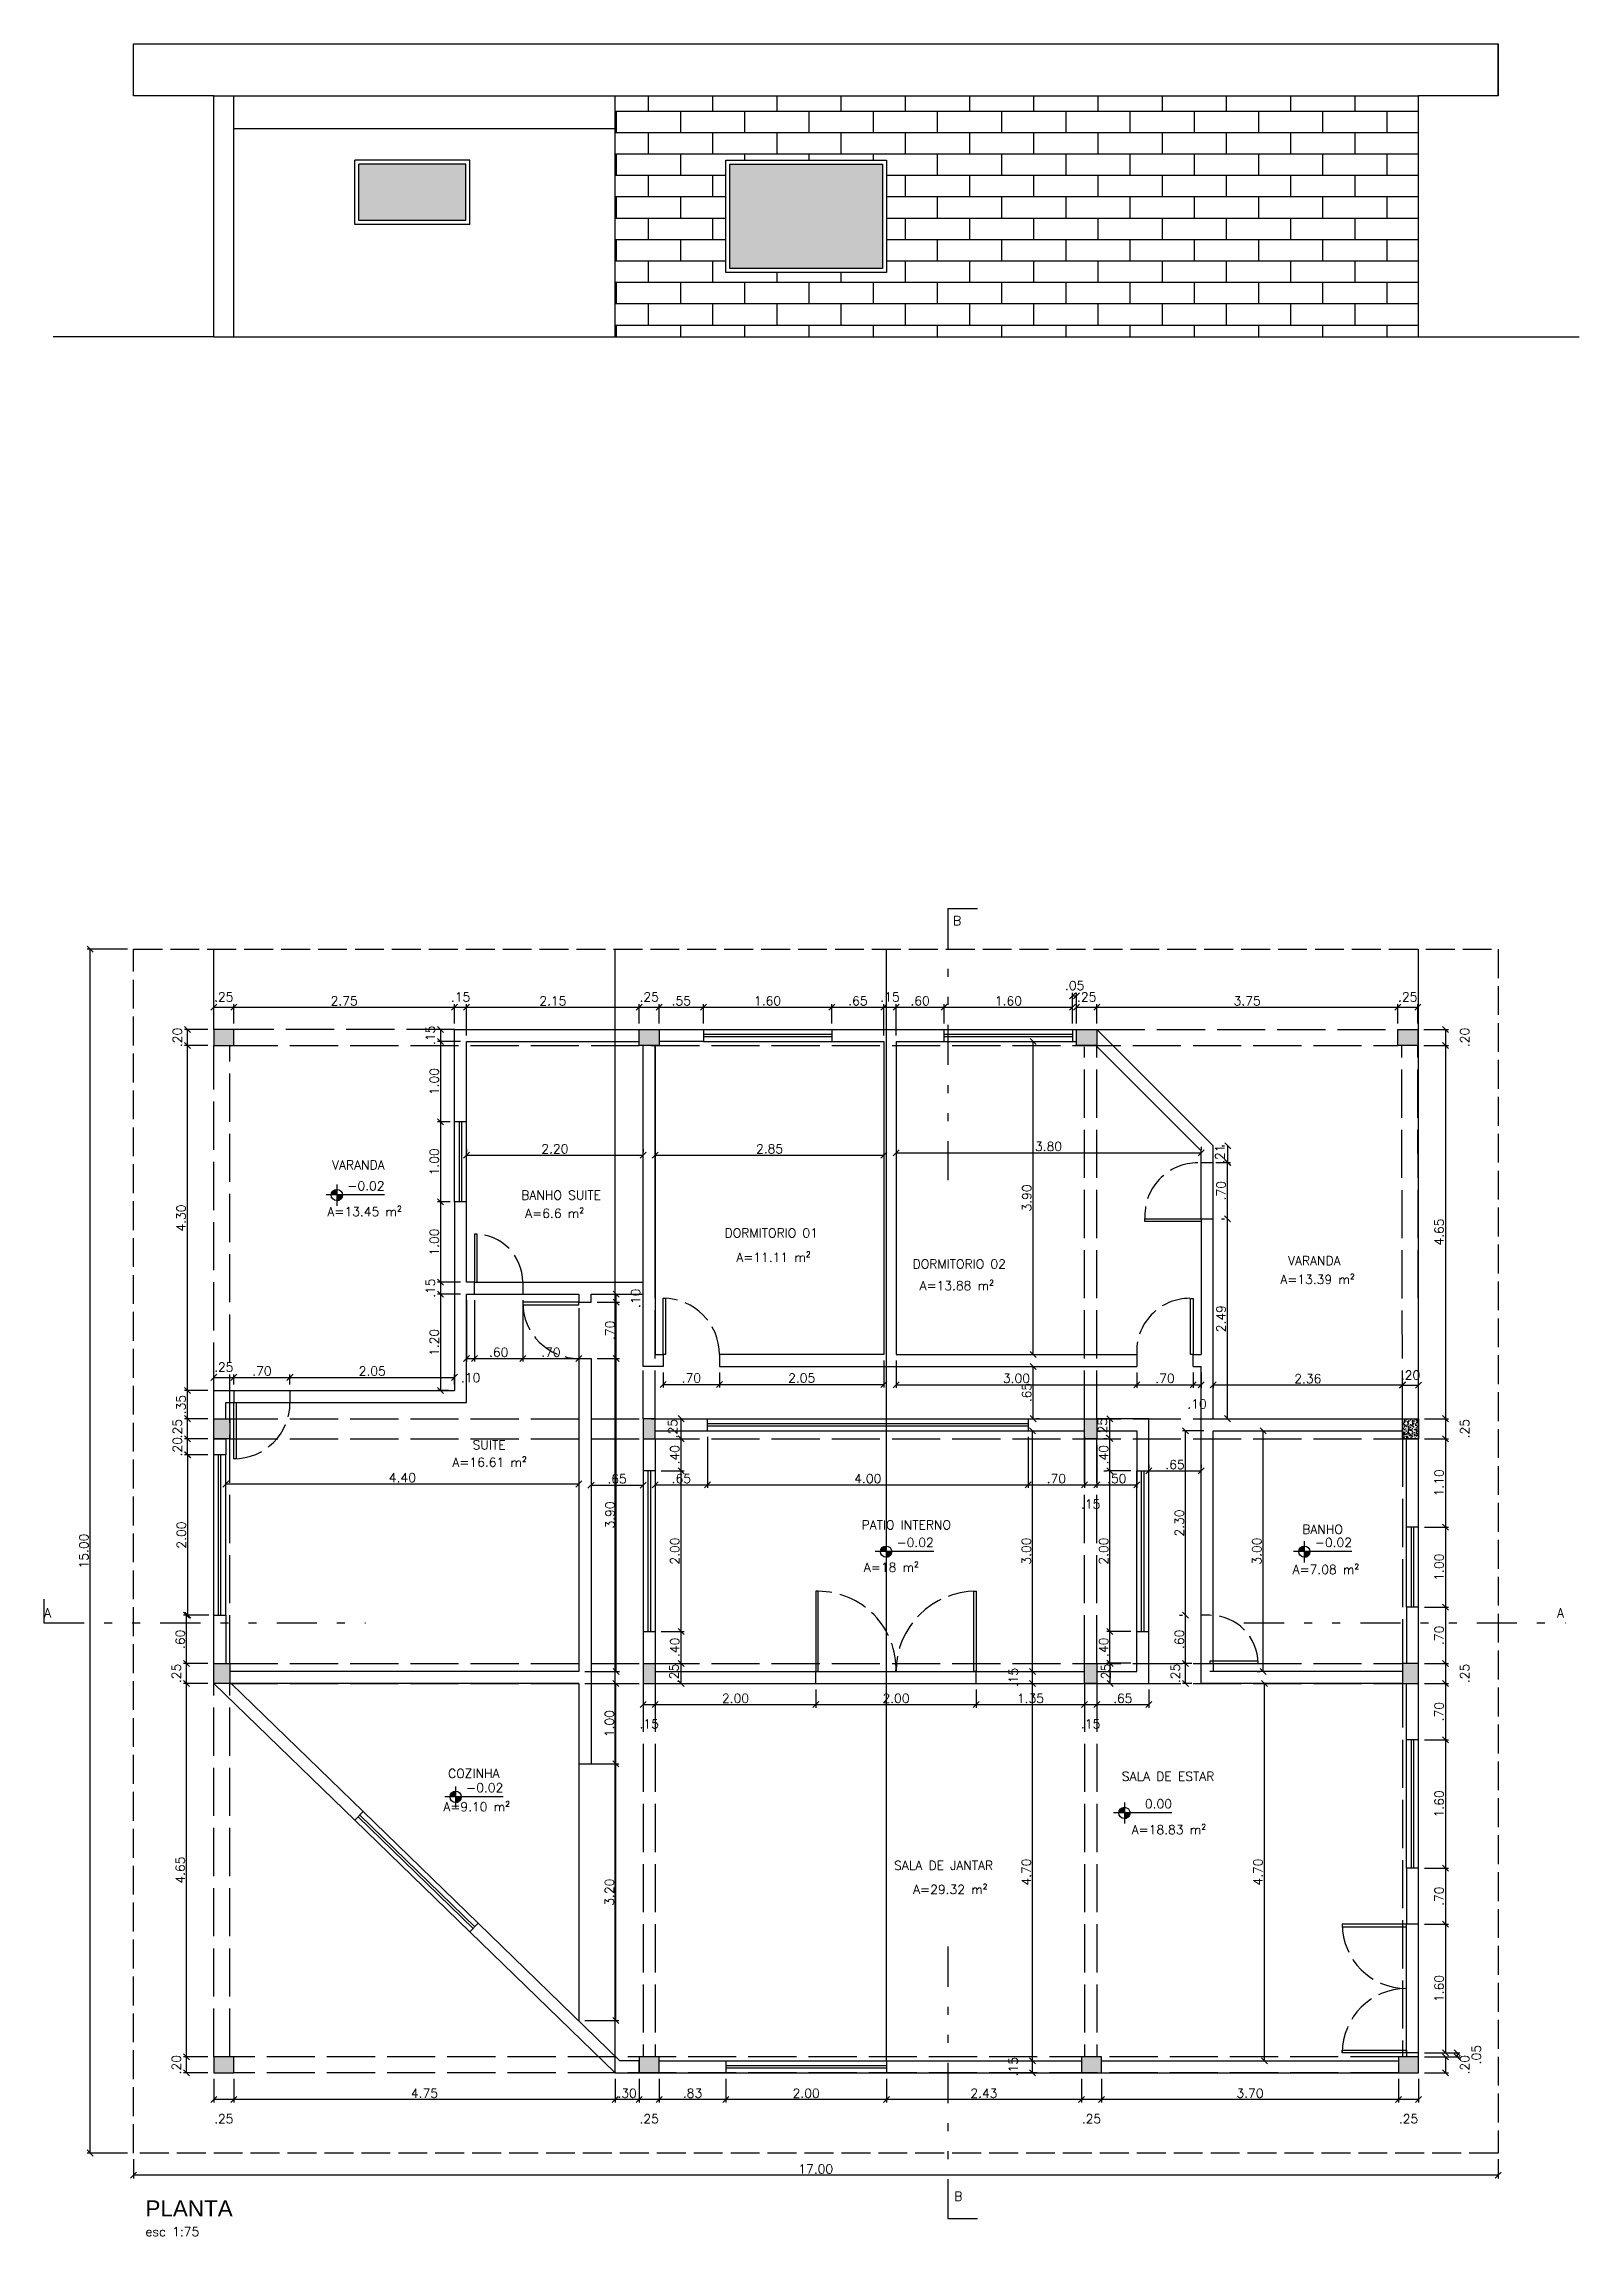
# Model space of a CAD drawing. Header units: inches. Extents: x -2 to 120, y -6 to 26.
# Drawn here: x 73.67 to 92.79, y -1.14 to 26.17 of the extents above; entities that cross this region are included whole.
import ezdxf

# ---------------------------------------------------------------- set-up
doc = ezdxf.new("R2010")
doc.units = ezdxf.units.IN
doc.header["$MEASUREMENT"] = 0
doc.linetypes.add('ACAD_ISO02W100', pattern=[15, 12, -3])
doc.linetypes.add('DIVIDE', pattern=[1.25, 0.5, -0.25, 0, -0.25, 0, -0.25])
for name, color, linetype in [('Alvenaria', 4, 'Continuous'), ('ARQ-COTAS', 1, 'Continuous'), ('ARQ-LINHACORTE', 3, 'DIVIDE'), ('ARQ-NIVEL', 1, 'Continuous'), ('ARQ-TEXTO2', 2, 'Continuous'), ('ARQ-TEXTO3', 3, 'Continuous'), ('ARQ-TEXTO4', 4, 'Continuous'), ('Estrutura', 6, 'Continuous'), ('Hachura', 8, 'Continuous'), ('Janela', 3, 'Continuous'), ('Peitoril', 1, 'Continuous'), ('Porta', 3, 'Continuous'), ('Projecao', 1, 'ACAD_ISO02W100'), ('Soleira', 1, 'Continuous')]:
    doc.layers.add(name, color=color, linetype=linetype)
doc.layers.get('0').off()
doc.styles.add('ROMANS', font='romans.shx')
doc.dimstyles.new('1-75', dxfattribs={"dimscale": 0.75, "dimtxt": 0.15, "dimasz": 0.1, "dimexe": 0.05, "dimexo": 0.1, "dimgap": 0.03, "dimtad": 1, "dimzin": 5, "dimdsep": 46, "dimtxsty": 'ROMANS', "dimblk": 'OBLIQUE', "dimcen": 0, "dimclrd": 256, "dimclre": 256, "dimclrt": 2, "dimadec": 0, "dimazin": 0, "dimtfac": 1, "dimtofl": 0, "dimtmove": 2, "dimatfit": 3, "dimfxl": 0.04, "dimtolj": 1, "dimtzin": 1, "dimarcsym": 0})
pattern_1 = [(50, (75.782486, 0.8927), (0.07172602, -0.00627521), [0.0075, -0.0825]), (355, (75.782486, 0.8927), (-0.01387513, 0.0752192), [0.006, -0.066]), (100.45144, (75.78846, 0.89218), (0.05785088, 0.068944), [0.00637402, -0.0701142]), (46.1842, (75.782486, 0.9127), (0.10672413, -0.01655193), [0.01125, -0.12375]), (96.63564, (75.79138, 0.91132), (0.0934662, 0.09741186), [0.00956103, -0.1051714]), (351.18416, (75.78249, 0.9127), (0.0934662, 0.09741186), [0.009, -0.099]), (21, (75.792486, 0.9077), (0.0596907, -0.04026189), [0.0075, -0.0825]), (326, (75.792486, 0.9077), (0.02433153, 0.072515), [0.006, -0.066]), (71.45144, (75.79746, 0.904346), (0.08402224, 0.03225312), [0.00637402, -0.0701142]), (37.5, (75.782486, 0.8927), (0.001215986, 0.033289385), [0, -0.0652, 0, -0.067, 0, -0.06625]), (7.5, (75.782486, 0.8927), (0.026306954, 0.03944117), [0, -0.0382, 0, -0.0637, 0, -0.02525]), (327.5, (75.760186, 0.8927), (0.053382244, -0.002255487), [0, -0.025, 0, -0.078, 0, -0.1035]), (317.5, (75.750186, 0.8927), (0.05831862, 0.0100105), [0, -0.0325, 0, -0.0518, 0, -0.0735])]

msp = doc.modelspace()

# ---------------------------------------------------------------- texts
at = {"layer": 'ARQ-NIVEL', "color": 2, "char_height": 0.1125, "attachment_point": 9, "style": 'ROMANS'}
for s, insert in [('-0.02', (77.91, 11.887)), ('-0.02', (84.752, 7.444)), ('-0.02', (89.962, 7.444)), ('-0.02', (79.389, 4.388)), ('0.00', (87.72, 4.188))]:
    msp.add_mtext(s, dxfattribs=dict(at, insert=insert))
at = {"layer": 'ARQ-TEXTO2', "attachment_point": 1, "style": 'ROMANS'}
for s, insert, char_height in [('B', (84.993, 15.306), 0.113), ('A=13.45 m²', (77.198, 11.679), 0.1125), ('A=6.6 m²', (79.662, 11.658), 0.1125), ('A=11.11 m²', (82.292, 11.11), 0.1125), ('A=13.88 m²', (84.575, 10.757), 0.1125), ('A=13.39 m²', (89.07, 10.834), 0.1125), ('A=16.61 m²', (78.755, 8.557), 0.1125), ('A=18 m²', (83.881, 7.247), 0.1125), ('A=7.08 m²', (89.222, 7.22), 0.1125), ('A', (73.669, 6.68), 0.113), ('A', (92.516, 6.68), 0.113), ('A=9.10 m²', (78.642, 4.263), 0.1125), ('A=18.83 m²', (87.218, 3.978), 0.1125), ('A=29.32 m²', (84.495, 3.233), 0.1125), ('B', (85.008, -0.59), 0.113)]:
    msp.add_mtext(s, dxfattribs=dict(at, insert=insert, char_height=char_height))
at = {"layer": 'ARQ-TEXTO3', "char_height": 0.1125, "attachment_point": 5, "style": 'ROMANS'}
for s, insert in [('VARANDA', (77.584, 12.205)), ('BANHO SUITE', (80.11, 11.828)), ('DORMITORIO 01', (82.728, 11.357)), ('DORMITORIO 02', (85.07, 10.97)), ('VARANDA', (89.493, 11.012)), ('SUITE', (79.212, 8.716)), ('PATIO INTERNO', (84.41, 7.72)), ('BANHO', (89.596, 7.665)), ('COZINHA', (79.022, 4.622)), ('SALA DE ESTAR', (87.671, 4.586)), ('SALA DE JANTAR', (84.875, 3.476))]:
    msp.add_mtext(s, dxfattribs=dict(at, insert=insert))
at = {"layer": 'ARQ-TEXTO4', "insert": (74.931, -0.697), "char_height": 0.1125, "attachment_point": 1, "style": 'ROMANS'}
msp.add_mtext('{\\fArial|b0|i0|c238|p34;\\H1.778x;\\C4;PLANTA\\Fromans|c0;\\H0.7498x;\\P\\H0.7501x;\\C2;esc 1:75}', dxfattribs=at)

# ---------------------------------------------------------------- blocks, each defined once
blk = doc.blocks.new('_Oblique')
at = {"color": 0, "linetype": 'ByBlock', "lineweight": -2}
blk.add_line((-0.5, -0.5), (0.5, 0.5), dxfattribs=at)
blk = doc.blocks.new('*D1020')
at = {"layer": 'ARQ-COTAS', "lineweight": -2, "transparency": 16777216}
for p, q in [((78.932, 10.518), (78.932, 9.755)), ((79.032, 10.518), (79.032, 9.755)), ((78.932, 9.793), (79.032, 9.793))]:
    blk.add_line(p, q, dxfattribs=at)
at = {"layer": 'DEFPOINTS', "color": 0, "transparency": 16777216}
for p in [(78.932, 10.593), (79.032, 10.593), (79.032, 9.793)]:
    blk.add_point(p, dxfattribs=at)
at = {"layer": 'ARQ-COTAS', "lineweight": -2, "transparency": 16777216, "xscale": 0.07500000000000001, "yscale": 0.07500000000000001, "zscale": 0.07500000000000001, "rotation": 180}
blk.add_blockref('_Oblique', (78.932, 9.793), dxfattribs=at)
at = {"layer": 'ARQ-COTAS', "lineweight": -2, "transparency": 16777216, "xscale": 0.07500000000000001, "yscale": 0.07500000000000001, "zscale": 0.07500000000000001}
blk.add_blockref('_Oblique', (79.032, 9.793), dxfattribs=at)
at = {"layer": 'ARQ-COTAS', "color": 2, "transparency": 16777216, "insert": (78.982, 9.553), "char_height": 0.1125, "attachment_point": 5, "style": 'ROMANS'}
blk.add_mtext('\\A1;.10', dxfattribs=at)
blk = doc.blocks.new('nivel planta')
at = {"layer": 'ARQ-NIVEL', "color": 1}
for p, q in [((0, 0), (-0.969, 0)), ((-0.884, 0.007), (-0.791, 0.007)), ((-0.883, 0.015), (-0.791, 0.015)), ((-0.882, 0.023), (-0.791, 0.023)), ((-0.88, 0.03), (-0.791, 0.03)), ((-0.876, 0.038), (-0.791, 0.038)), ((-0.873, 0.046), (-0.791, 0.046)), ((-0.868, 0.054), (-0.791, 0.054)), ((-0.861, 0.062), (-0.791, 0.062)), ((-0.854, 0.069), (-0.791, 0.069)), ((-0.844, 0.077), (-0.791, 0.077)), ((-0.83, 0.085), (-0.791, 0.085)), ((-0.791, 0.174), (-0.791, -0.179)), ((-0.791, -0.001), (-0.697, -0.001)), ((-0.791, -0.009), (-0.698, -0.009)), ((-0.791, -0.016), (-0.699, -0.016)), ((-0.791, -0.024), (-0.7, -0.024)), ((-0.791, -0.032), (-0.703, -0.032)), ((-0.791, -0.04), (-0.706, -0.04)), ((-0.791, -0.048), (-0.71, -0.048)), ((-0.791, -0.056), (-0.715, -0.056)), ((-0.791, -0.063), (-0.722, -0.063)), ((-0.791, -0.071), (-0.73, -0.071)), ((-0.791, -0.079), (-0.74, -0.079)), ((-0.791, -0.087), (-0.755, -0.087))]:
    blk.add_line(p, q, dxfattribs=at)
blk.add_circle((-0.791, 0), 0.0937, dxfattribs=at)
blk = doc.blocks.new('*D1021')
at = {"layer": 'ARQ-COTAS', "lineweight": -2, "transparency": 16777216}
for p, q in [((84.282, 13.818), (84.282, 14.208)), ((84.882, 13.968), (84.882, 14.208)), ((84.282, 14.17), (84.882, 14.17))]:
    blk.add_line(p, q, dxfattribs=at)
at = {"layer": 'DEFPOINTS', "color": 0, "transparency": 16777216}
for p in [(84.882, 14.17), (84.282, 13.743), (84.882, 13.893)]:
    blk.add_point(p, dxfattribs=at)
at = {"layer": 'ARQ-COTAS', "lineweight": -2, "transparency": 16777216, "xscale": 0.07500000000000001, "yscale": 0.07500000000000001, "zscale": 0.07500000000000001, "rotation": 180}
blk.add_blockref('_Oblique', (84.282, 14.17), dxfattribs=at)
at = {"layer": 'ARQ-COTAS', "lineweight": -2, "transparency": 16777216, "xscale": 0.07500000000000001, "yscale": 0.07500000000000001, "zscale": 0.07500000000000001}
blk.add_blockref('_Oblique', (84.882, 14.17), dxfattribs=at)
at = {"layer": 'ARQ-COTAS', "color": 2, "transparency": 16777216, "insert": (84.582, 14.249), "char_height": 0.1125, "attachment_point": 5, "style": 'ROMANS'}
blk.add_mtext('\\A1;.60', dxfattribs=at)
blk = doc.blocks.new('*D1022')
at = {"layer": 'ARQ-COTAS', "lineweight": -2, "transparency": 16777216}
for p, q in [((83.482, 13.968), (83.482, 14.208)), ((84.132, 13.818), (84.132, 14.208)), ((83.482, 14.17), (84.132, 14.17))]:
    blk.add_line(p, q, dxfattribs=at)
at = {"layer": 'DEFPOINTS', "color": 0, "transparency": 16777216}
for p in [(84.132, 14.17), (83.482, 13.893), (84.132, 13.743)]:
    blk.add_point(p, dxfattribs=at)
at = {"layer": 'ARQ-COTAS', "lineweight": -2, "transparency": 16777216, "xscale": 0.07500000000000001, "yscale": 0.07500000000000001, "zscale": 0.07500000000000001, "rotation": 180}
blk.add_blockref('_Oblique', (83.482, 14.17), dxfattribs=at)
at = {"layer": 'ARQ-COTAS', "lineweight": -2, "transparency": 16777216, "xscale": 0.07500000000000001, "yscale": 0.07500000000000001, "zscale": 0.07500000000000001}
blk.add_blockref('_Oblique', (84.132, 14.17), dxfattribs=at)
at = {"layer": 'ARQ-COTAS', "color": 2, "transparency": 16777216, "insert": (83.807, 14.249), "char_height": 0.1125, "attachment_point": 5, "style": 'ROMANS'}
blk.add_mtext('\\A1;.65', dxfattribs=at)
blk = doc.blocks.new('*D1023')
at = {"layer": 'ARQ-COTAS', "lineweight": -2, "transparency": 16777216}
for p, q in [((84.132, 13.818), (84.132, 14.208)), ((84.282, 13.818), (84.282, 14.208)), ((84.132, 14.17), (84.282, 14.17))]:
    blk.add_line(p, q, dxfattribs=at)
at = {"layer": 'DEFPOINTS', "color": 0, "transparency": 16777216}
for p in [(84.282, 14.17), (84.132, 13.743), (84.282, 13.743)]:
    blk.add_point(p, dxfattribs=at)
at = {"layer": 'ARQ-COTAS', "lineweight": -2, "transparency": 16777216, "xscale": 0.07500000000000001, "yscale": 0.07500000000000001, "zscale": 0.07500000000000001, "rotation": 180}
blk.add_blockref('_Oblique', (84.132, 14.17), dxfattribs=at)
at = {"layer": 'ARQ-COTAS', "lineweight": -2, "transparency": 16777216, "xscale": 0.07500000000000001, "yscale": 0.07500000000000001, "zscale": 0.07500000000000001}
blk.add_blockref('_Oblique', (84.282, 14.17), dxfattribs=at)
at = {"layer": 'ARQ-COTAS', "color": 2, "transparency": 16777216, "insert": (84.207, 14.298), "char_height": 0.1125, "attachment_point": 5, "style": 'ROMANS'}
blk.add_mtext('\\A1;.15', dxfattribs=at)
blk = doc.blocks.new('*D1024')
at = {"layer": 'ARQ-COTAS', "lineweight": -2, "transparency": 16777216}
for p, q in [((81.882, 13.968), (81.882, 14.208)), ((83.482, 13.968), (83.482, 14.208)), ((81.882, 14.17), (83.482, 14.17))]:
    blk.add_line(p, q, dxfattribs=at)
at = {"layer": 'DEFPOINTS', "color": 0, "transparency": 16777216}
for p in [(83.482, 14.17), (81.882, 13.893), (83.482, 13.893)]:
    blk.add_point(p, dxfattribs=at)
at = {"layer": 'ARQ-COTAS', "lineweight": -2, "transparency": 16777216, "xscale": 0.07500000000000001, "yscale": 0.07500000000000001, "zscale": 0.07500000000000001, "rotation": 180}
blk.add_blockref('_Oblique', (81.882, 14.17), dxfattribs=at)
at = {"layer": 'ARQ-COTAS', "lineweight": -2, "transparency": 16777216, "xscale": 0.07500000000000001, "yscale": 0.07500000000000001, "zscale": 0.07500000000000001}
blk.add_blockref('_Oblique', (83.482, 14.17), dxfattribs=at)
at = {"layer": 'ARQ-COTAS', "color": 2, "transparency": 16777216, "insert": (82.682, 14.249), "char_height": 0.1125, "attachment_point": 5, "style": 'ROMANS'}
blk.add_mtext('\\A1;1.60', dxfattribs=at)
blk = doc.blocks.new('*D1025')
at = {"layer": 'ARQ-COTAS', "lineweight": -2, "transparency": 16777216}
for p, q in [((81.082, 13.968), (81.082, 14.208)), ((81.332, 13.968), (81.332, 14.208)), ((81.082, 14.17), (81.332, 14.17))]:
    blk.add_line(p, q, dxfattribs=at)
at = {"layer": 'DEFPOINTS', "color": 0, "transparency": 16777216}
for p in [(81.332, 14.17), (81.082, 13.893), (81.332, 13.893)]:
    blk.add_point(p, dxfattribs=at)
at = {"layer": 'ARQ-COTAS', "lineweight": -2, "transparency": 16777216, "xscale": 0.07500000000000001, "yscale": 0.07500000000000001, "zscale": 0.07500000000000001, "rotation": 180}
blk.add_blockref('_Oblique', (81.082, 14.17), dxfattribs=at)
at = {"layer": 'ARQ-COTAS', "lineweight": -2, "transparency": 16777216, "xscale": 0.07500000000000001, "yscale": 0.07500000000000001, "zscale": 0.07500000000000001}
blk.add_blockref('_Oblique', (81.332, 14.17), dxfattribs=at)
at = {"layer": 'ARQ-COTAS', "color": 2, "transparency": 16777216, "insert": (81.207, 14.298), "char_height": 0.1125, "attachment_point": 5, "style": 'ROMANS'}
blk.add_mtext('\\A1;.25', dxfattribs=at)
blk = doc.blocks.new('*D1026')
at = {"layer": 'ARQ-COTAS', "lineweight": -2, "transparency": 16777216}
for p, q in [((81.332, 13.968), (81.332, 14.208)), ((81.882, 13.968), (81.882, 14.208)), ((81.332, 14.17), (81.882, 14.17))]:
    blk.add_line(p, q, dxfattribs=at)
at = {"layer": 'DEFPOINTS', "color": 0, "transparency": 16777216}
for p in [(81.882, 14.17), (81.332, 13.893), (81.882, 13.893)]:
    blk.add_point(p, dxfattribs=at)
at = {"layer": 'ARQ-COTAS', "lineweight": -2, "transparency": 16777216, "xscale": 0.07500000000000001, "yscale": 0.07500000000000001, "zscale": 0.07500000000000001, "rotation": 180}
blk.add_blockref('_Oblique', (81.332, 14.17), dxfattribs=at)
at = {"layer": 'ARQ-COTAS', "lineweight": -2, "transparency": 16777216, "xscale": 0.07500000000000001, "yscale": 0.07500000000000001, "zscale": 0.07500000000000001}
blk.add_blockref('_Oblique', (81.882, 14.17), dxfattribs=at)
at = {"layer": 'ARQ-COTAS', "color": 2, "transparency": 16777216, "insert": (81.607, 14.249), "char_height": 0.1125, "attachment_point": 5, "style": 'ROMANS'}
blk.add_mtext('\\A1;.55', dxfattribs=at)
blk = doc.blocks.new('*D1027')
at = {"layer": 'ARQ-COTAS', "lineweight": -2, "transparency": 16777216}
for p, q in [((78.932, 13.818), (78.932, 14.208)), ((81.082, 13.968), (81.082, 14.208)), ((78.932, 14.17), (81.082, 14.17))]:
    blk.add_line(p, q, dxfattribs=at)
at = {"layer": 'DEFPOINTS', "color": 0, "transparency": 16777216}
for p in [(81.082, 14.17), (78.932, 13.743), (81.082, 13.893)]:
    blk.add_point(p, dxfattribs=at)
at = {"layer": 'ARQ-COTAS', "lineweight": -2, "transparency": 16777216, "xscale": 0.07500000000000001, "yscale": 0.07500000000000001, "zscale": 0.07500000000000001, "rotation": 180}
blk.add_blockref('_Oblique', (78.932, 14.17), dxfattribs=at)
at = {"layer": 'ARQ-COTAS', "lineweight": -2, "transparency": 16777216, "xscale": 0.07500000000000001, "yscale": 0.07500000000000001, "zscale": 0.07500000000000001}
blk.add_blockref('_Oblique', (81.082, 14.17), dxfattribs=at)
at = {"layer": 'ARQ-COTAS', "color": 2, "transparency": 16777216, "insert": (80.007, 14.249), "char_height": 0.1125, "attachment_point": 5, "style": 'ROMANS'}
blk.add_mtext('\\A1;2.15', dxfattribs=at)
blk = doc.blocks.new('*D1028')
at = {"layer": 'ARQ-COTAS', "lineweight": -2, "transparency": 16777216}
for p, q in [((78.782, 13.968), (78.782, 14.208)), ((78.932, 13.968), (78.932, 14.208)), ((78.782, 14.17), (78.932, 14.17))]:
    blk.add_line(p, q, dxfattribs=at)
at = {"layer": 'DEFPOINTS', "color": 0, "transparency": 16777216}
for p in [(78.932, 14.17), (78.782, 13.893), (78.932, 13.893)]:
    blk.add_point(p, dxfattribs=at)
at = {"layer": 'ARQ-COTAS', "lineweight": -2, "transparency": 16777216, "xscale": 0.07500000000000001, "yscale": 0.07500000000000001, "zscale": 0.07500000000000001, "rotation": 180}
blk.add_blockref('_Oblique', (78.782, 14.17), dxfattribs=at)
at = {"layer": 'ARQ-COTAS', "lineweight": -2, "transparency": 16777216, "xscale": 0.07500000000000001, "yscale": 0.07500000000000001, "zscale": 0.07500000000000001}
blk.add_blockref('_Oblique', (78.932, 14.17), dxfattribs=at)
at = {"layer": 'ARQ-COTAS', "color": 2, "transparency": 16777216, "insert": (78.857, 14.298), "char_height": 0.1125, "attachment_point": 5, "style": 'ROMANS'}
blk.add_mtext('\\A1;.15', dxfattribs=at)
blk = doc.blocks.new('*D1029')
at = {"layer": 'ARQ-COTAS', "lineweight": -2, "transparency": 16777216}
for p, q in [((76.032, 13.968), (76.032, 14.208)), ((78.782, 13.968), (78.782, 14.208)), ((76.032, 14.17), (78.782, 14.17))]:
    blk.add_line(p, q, dxfattribs=at)
at = {"layer": 'DEFPOINTS', "color": 0, "transparency": 16777216}
for p in [(78.782, 14.17), (76.032, 13.893), (78.782, 13.893)]:
    blk.add_point(p, dxfattribs=at)
at = {"layer": 'ARQ-COTAS', "lineweight": -2, "transparency": 16777216, "xscale": 0.07500000000000001, "yscale": 0.07500000000000001, "zscale": 0.07500000000000001, "rotation": 180}
blk.add_blockref('_Oblique', (76.032, 14.17), dxfattribs=at)
at = {"layer": 'ARQ-COTAS', "lineweight": -2, "transparency": 16777216, "xscale": 0.07500000000000001, "yscale": 0.07500000000000001, "zscale": 0.07500000000000001}
blk.add_blockref('_Oblique', (78.782, 14.17), dxfattribs=at)
at = {"layer": 'ARQ-COTAS', "color": 2, "transparency": 16777216, "insert": (77.407, 14.249), "char_height": 0.1125, "attachment_point": 5, "style": 'ROMANS'}
blk.add_mtext('\\A1;2.75', dxfattribs=at)
blk = doc.blocks.new('*D1030')
at = {"layer": 'ARQ-COTAS', "lineweight": -2, "transparency": 16777216}
for p, q in [((75.782, 13.968), (75.782, 14.208)), ((76.032, 13.968), (76.032, 14.208)), ((75.782, 14.17), (76.032, 14.17))]:
    blk.add_line(p, q, dxfattribs=at)
at = {"layer": 'DEFPOINTS', "color": 0, "transparency": 16777216}
for p in [(76.032, 14.17), (75.782, 13.893), (76.032, 13.893)]:
    blk.add_point(p, dxfattribs=at)
at = {"layer": 'ARQ-COTAS', "lineweight": -2, "transparency": 16777216, "xscale": 0.07500000000000001, "yscale": 0.07500000000000001, "zscale": 0.07500000000000001, "rotation": 180}
blk.add_blockref('_Oblique', (75.782, 14.17), dxfattribs=at)
at = {"layer": 'ARQ-COTAS', "lineweight": -2, "transparency": 16777216, "xscale": 0.07500000000000001, "yscale": 0.07500000000000001, "zscale": 0.07500000000000001}
blk.add_blockref('_Oblique', (76.032, 14.17), dxfattribs=at)
at = {"layer": 'ARQ-COTAS', "color": 2, "transparency": 16777216, "insert": (75.907, 14.298), "char_height": 0.1125, "attachment_point": 5, "style": 'ROMANS'}
blk.add_mtext('\\A1;.25', dxfattribs=at)
blk = doc.blocks.new('*D1031')
at = {"layer": 'ARQ-COTAS', "lineweight": -2, "transparency": 16777216}
for p, q in [((84.882, 13.968), (84.882, 14.208)), ((86.482, 13.968), (86.482, 14.208)), ((84.882, 14.17), (86.482, 14.17))]:
    blk.add_line(p, q, dxfattribs=at)
at = {"layer": 'DEFPOINTS', "color": 0, "transparency": 16777216}
for p in [(86.482, 14.17), (84.882, 13.893), (86.482, 13.893)]:
    blk.add_point(p, dxfattribs=at)
at = {"layer": 'ARQ-COTAS', "lineweight": -2, "transparency": 16777216, "xscale": 0.07500000000000001, "yscale": 0.07500000000000001, "zscale": 0.07500000000000001, "rotation": 180}
blk.add_blockref('_Oblique', (84.882, 14.17), dxfattribs=at)
at = {"layer": 'ARQ-COTAS', "lineweight": -2, "transparency": 16777216, "xscale": 0.07500000000000001, "yscale": 0.07500000000000001, "zscale": 0.07500000000000001}
blk.add_blockref('_Oblique', (86.482, 14.17), dxfattribs=at)
at = {"layer": 'ARQ-COTAS', "color": 2, "transparency": 16777216, "insert": (85.682, 14.249), "char_height": 0.1125, "attachment_point": 5, "style": 'ROMANS'}
blk.add_mtext('\\A1;1.60', dxfattribs=at)
blk = doc.blocks.new('*D1032')
at = {"layer": 'ARQ-COTAS', "lineweight": -2, "transparency": 16777216}
for p, q in [((86.482, 13.968), (86.482, 14.35)), ((86.482, 14.313), (86.532, 14.313)), ((86.532, 13.968), (86.532, 14.35))]:
    blk.add_line(p, q, dxfattribs=at)
at = {"layer": 'DEFPOINTS', "color": 0, "transparency": 16777216}
for p in [(86.532, 14.313), (86.482, 13.893), (86.532, 13.893)]:
    blk.add_point(p, dxfattribs=at)
at = {"layer": 'ARQ-COTAS', "lineweight": -2, "transparency": 16777216, "xscale": 0.07500000000000001, "yscale": 0.07500000000000001, "zscale": 0.07500000000000001, "rotation": 180}
blk.add_blockref('_Oblique', (86.482, 14.313), dxfattribs=at)
at = {"layer": 'ARQ-COTAS', "lineweight": -2, "transparency": 16777216, "xscale": 0.07500000000000001, "yscale": 0.07500000000000001, "zscale": 0.07500000000000001}
blk.add_blockref('_Oblique', (86.532, 14.313), dxfattribs=at)
at = {"layer": 'ARQ-COTAS', "color": 2, "transparency": 16777216, "insert": (86.507, 14.44), "char_height": 0.1125, "attachment_point": 5, "style": 'ROMANS'}
blk.add_mtext('\\A1;.05', dxfattribs=at)
blk = doc.blocks.new('*D1033')
at = {"layer": 'ARQ-COTAS', "lineweight": -2, "transparency": 16777216}
for p, q in [((86.532, 13.968), (86.532, 14.208)), ((86.782, 13.968), (86.782, 14.208)), ((86.532, 14.17), (86.782, 14.17))]:
    blk.add_line(p, q, dxfattribs=at)
at = {"layer": 'DEFPOINTS', "color": 0, "transparency": 16777216}
for p in [(86.782, 14.17), (86.532, 13.893), (86.782, 13.893)]:
    blk.add_point(p, dxfattribs=at)
at = {"layer": 'ARQ-COTAS', "lineweight": -2, "transparency": 16777216, "xscale": 0.07500000000000001, "yscale": 0.07500000000000001, "zscale": 0.07500000000000001, "rotation": 180}
blk.add_blockref('_Oblique', (86.532, 14.17), dxfattribs=at)
at = {"layer": 'ARQ-COTAS', "lineweight": -2, "transparency": 16777216, "xscale": 0.07500000000000001, "yscale": 0.07500000000000001, "zscale": 0.07500000000000001}
blk.add_blockref('_Oblique', (86.782, 14.17), dxfattribs=at)
at = {"layer": 'ARQ-COTAS', "color": 2, "transparency": 16777216, "insert": (86.657, 14.298), "char_height": 0.1125, "attachment_point": 5, "style": 'ROMANS'}
blk.add_mtext('\\A1;.25', dxfattribs=at)
blk = doc.blocks.new('*D1034')
at = {"layer": 'ARQ-COTAS', "lineweight": -2, "transparency": 16777216}
for p, q in [((86.782, 13.968), (86.782, 14.208)), ((90.532, 13.968), (90.532, 14.208)), ((86.782, 14.17), (90.532, 14.17))]:
    blk.add_line(p, q, dxfattribs=at)
at = {"layer": 'DEFPOINTS', "color": 0, "transparency": 16777216}
for p in [(90.532, 14.17), (86.782, 13.893), (90.532, 13.893)]:
    blk.add_point(p, dxfattribs=at)
at = {"layer": 'ARQ-COTAS', "lineweight": -2, "transparency": 16777216, "xscale": 0.07500000000000001, "yscale": 0.07500000000000001, "zscale": 0.07500000000000001, "rotation": 180}
blk.add_blockref('_Oblique', (86.782, 14.17), dxfattribs=at)
at = {"layer": 'ARQ-COTAS', "lineweight": -2, "transparency": 16777216, "xscale": 0.07500000000000001, "yscale": 0.07500000000000001, "zscale": 0.07500000000000001}
blk.add_blockref('_Oblique', (90.532, 14.17), dxfattribs=at)
at = {"layer": 'ARQ-COTAS', "color": 2, "transparency": 16777216, "insert": (88.657, 14.249), "char_height": 0.1125, "attachment_point": 5, "style": 'ROMANS'}
blk.add_mtext('\\A1;3.75', dxfattribs=at)
blk = doc.blocks.new('*D1035')
at = {"layer": 'ARQ-COTAS', "lineweight": -2, "transparency": 16777216}
for p, q in [((90.532, 13.968), (90.532, 14.208)), ((90.782, 13.968), (90.782, 14.208)), ((90.532, 14.17), (90.782, 14.17))]:
    blk.add_line(p, q, dxfattribs=at)
at = {"layer": 'DEFPOINTS', "color": 0, "transparency": 16777216}
for p in [(90.782, 14.17), (90.532, 13.893), (90.782, 13.893)]:
    blk.add_point(p, dxfattribs=at)
at = {"layer": 'ARQ-COTAS', "lineweight": -2, "transparency": 16777216, "xscale": 0.07500000000000001, "yscale": 0.07500000000000001, "zscale": 0.07500000000000001, "rotation": 180}
blk.add_blockref('_Oblique', (90.532, 14.17), dxfattribs=at)
at = {"layer": 'ARQ-COTAS', "lineweight": -2, "transparency": 16777216, "xscale": 0.07500000000000001, "yscale": 0.07500000000000001, "zscale": 0.07500000000000001}
blk.add_blockref('_Oblique', (90.782, 14.17), dxfattribs=at)
at = {"layer": 'ARQ-COTAS', "color": 2, "transparency": 16777216, "insert": (90.657, 14.298), "char_height": 0.1125, "attachment_point": 5, "style": 'ROMANS'}
blk.add_mtext('\\A1;.25', dxfattribs=at)
blk = doc.blocks.new('*D1036')
at = {"layer": 'ARQ-COTAS', "lineweight": -2, "transparency": 16777216}
for p, q in [((90.857, 13.893), (91.164, 13.893)), ((90.857, 13.693), (91.164, 13.693)), ((91.127, 13.893), (91.127, 13.693))]:
    blk.add_line(p, q, dxfattribs=at)
at = {"layer": 'DEFPOINTS', "color": 0, "transparency": 16777216}
for p in [(90.782, 13.893), (90.782, 13.693), (91.127, 13.693)]:
    blk.add_point(p, dxfattribs=at)
at = {"layer": 'ARQ-COTAS', "lineweight": -2, "transparency": 16777216, "xscale": 0.07500000000000001, "yscale": 0.07500000000000001, "zscale": 0.07500000000000001}
for p, rotation in [((91.127, 13.893), 90), ((91.127, 13.693), 270)]:
    blk.add_blockref('_Oblique', p, dxfattribs=dict(at, rotation=rotation))
at = {"layer": 'ARQ-COTAS', "color": 2, "transparency": 16777216, "insert": (91.367, 13.793), "char_height": 0.1125, "attachment_point": 5, "rotation": 90, "style": 'ROMANS'}
blk.add_mtext('\\A1;.20', dxfattribs=at)
blk = doc.blocks.new('*D1037')
at = {"layer": 'ARQ-COTAS', "lineweight": -2, "transparency": 16777216}
for p, q in [((90.857, 13.693), (91.164, 13.693)), ((91.127, 13.693), (91.127, 9.043)), ((90.867, 9.043), (91.164, 9.043))]:
    blk.add_line(p, q, dxfattribs=at)
at = {"layer": 'DEFPOINTS', "color": 0, "transparency": 16777216}
for p in [(90.782, 13.693), (90.792, 9.043), (91.127, 9.043)]:
    blk.add_point(p, dxfattribs=at)
at = {"layer": 'ARQ-COTAS', "lineweight": -2, "transparency": 16777216, "xscale": 0.07500000000000001, "yscale": 0.07500000000000001, "zscale": 0.07500000000000001}
for p, rotation in [((91.127, 13.693), 90), ((91.127, 9.043), 270)]:
    blk.add_blockref('_Oblique', p, dxfattribs=dict(at, rotation=rotation))
at = {"layer": 'ARQ-COTAS', "color": 2, "transparency": 16777216, "insert": (91.048, 11.368), "char_height": 0.1125, "attachment_point": 5, "rotation": 90, "style": 'ROMANS'}
blk.add_mtext('\\A1;4.65', dxfattribs=at)
blk = doc.blocks.new('*D1038')
at = {"layer": 'ARQ-COTAS', "lineweight": -2, "transparency": 16777216}
for p, q in [((90.867, 9.043), (91.164, 9.043)), ((91.127, 9.043), (91.127, 8.793)), ((90.867, 8.793), (91.164, 8.793))]:
    blk.add_line(p, q, dxfattribs=at)
at = {"layer": 'DEFPOINTS', "color": 0, "transparency": 16777216}
for p in [(90.792, 9.043), (90.792, 8.793), (91.127, 8.793)]:
    blk.add_point(p, dxfattribs=at)
at = {"layer": 'ARQ-COTAS', "lineweight": -2, "transparency": 16777216, "xscale": 0.07500000000000001, "yscale": 0.07500000000000001, "zscale": 0.07500000000000001}
for p, rotation in [((91.127, 9.043), 90), ((91.127, 8.793), 270)]:
    blk.add_blockref('_Oblique', p, dxfattribs=dict(at, rotation=rotation))
at = {"layer": 'ARQ-COTAS', "color": 2, "transparency": 16777216, "insert": (91.367, 8.918), "char_height": 0.1125, "attachment_point": 5, "rotation": 90, "style": 'ROMANS'}
blk.add_mtext('\\A1;.25', dxfattribs=at)
blk = doc.blocks.new('*D1039')
at = {"layer": 'ARQ-COTAS', "lineweight": -2, "transparency": 16777216}
for p, q in [((90.867, 8.793), (91.164, 8.793)), ((91.127, 8.793), (91.127, 7.693)), ((90.867, 7.693), (91.164, 7.693))]:
    blk.add_line(p, q, dxfattribs=at)
at = {"layer": 'DEFPOINTS', "color": 0, "transparency": 16777216}
for p in [(90.792, 8.793), (90.792, 7.693), (91.127, 7.693)]:
    blk.add_point(p, dxfattribs=at)
at = {"layer": 'ARQ-COTAS', "lineweight": -2, "transparency": 16777216, "xscale": 0.07500000000000001, "yscale": 0.07500000000000001, "zscale": 0.07500000000000001}
for p, rotation in [((91.127, 8.793), 90), ((91.127, 7.693), 270)]:
    blk.add_blockref('_Oblique', p, dxfattribs=dict(at, rotation=rotation))
at = {"layer": 'ARQ-COTAS', "color": 2, "transparency": 16777216, "insert": (91.048, 8.243), "char_height": 0.1125, "attachment_point": 5, "rotation": 90, "style": 'ROMANS'}
blk.add_mtext('\\A1;1.10', dxfattribs=at)
blk = doc.blocks.new('*D1040')
at = {"layer": 'ARQ-COTAS', "lineweight": -2, "transparency": 16777216}
for p, q in [((90.867, 7.693), (91.164, 7.693)), ((91.127, 7.693), (91.127, 6.693)), ((90.867, 6.693), (91.164, 6.693))]:
    blk.add_line(p, q, dxfattribs=at)
at = {"layer": 'DEFPOINTS', "color": 0, "transparency": 16777216}
for p in [(90.792, 7.693), (90.792, 6.693), (91.127, 6.693)]:
    blk.add_point(p, dxfattribs=at)
at = {"layer": 'ARQ-COTAS', "lineweight": -2, "transparency": 16777216, "xscale": 0.07500000000000001, "yscale": 0.07500000000000001, "zscale": 0.07500000000000001}
for p, rotation in [((91.127, 7.693), 90), ((91.127, 6.693), 270)]:
    blk.add_blockref('_Oblique', p, dxfattribs=dict(at, rotation=rotation))
at = {"layer": 'ARQ-COTAS', "color": 2, "transparency": 16777216, "insert": (91.048, 7.193), "char_height": 0.1125, "attachment_point": 5, "rotation": 90, "style": 'ROMANS'}
blk.add_mtext('\\A1;1.00', dxfattribs=at)
blk = doc.blocks.new('*D1041')
at = {"layer": 'ARQ-COTAS', "lineweight": -2, "transparency": 16777216}
for p, q in [((90.867, 6.693), (91.164, 6.693)), ((91.127, 6.693), (91.127, 5.993)), ((90.867, 5.993), (91.164, 5.993))]:
    blk.add_line(p, q, dxfattribs=at)
at = {"layer": 'DEFPOINTS', "color": 0, "transparency": 16777216}
for p in [(90.792, 6.693), (90.792, 5.993), (91.127, 5.993)]:
    blk.add_point(p, dxfattribs=at)
at = {"layer": 'ARQ-COTAS', "lineweight": -2, "transparency": 16777216, "xscale": 0.07500000000000001, "yscale": 0.07500000000000001, "zscale": 0.07500000000000001}
for p, rotation in [((91.127, 6.693), 90), ((91.127, 5.993), 270)]:
    blk.add_blockref('_Oblique', p, dxfattribs=dict(at, rotation=rotation))
at = {"layer": 'ARQ-COTAS', "color": 2, "transparency": 16777216, "insert": (91.048, 6.343), "char_height": 0.1125, "attachment_point": 5, "rotation": 90, "style": 'ROMANS'}
blk.add_mtext('\\A1;.70', dxfattribs=at)
blk = doc.blocks.new('*D1042')
at = {"layer": 'ARQ-COTAS', "lineweight": -2, "transparency": 16777216}
for p, q in [((90.867, 5.993), (91.164, 5.993)), ((90.867, 5.743), (91.164, 5.743)), ((91.127, 5.993), (91.127, 5.743))]:
    blk.add_line(p, q, dxfattribs=at)
at = {"layer": 'DEFPOINTS', "color": 0, "transparency": 16777216}
for p in [(90.792, 5.993), (90.792, 5.743), (91.127, 5.743)]:
    blk.add_point(p, dxfattribs=at)
at = {"layer": 'ARQ-COTAS', "lineweight": -2, "transparency": 16777216, "xscale": 0.07500000000000001, "yscale": 0.07500000000000001, "zscale": 0.07500000000000001}
for p, rotation in [((91.127, 5.993), 90), ((91.127, 5.743), 270)]:
    blk.add_blockref('_Oblique', p, dxfattribs=dict(at, rotation=rotation))
at = {"layer": 'ARQ-COTAS', "color": 2, "transparency": 16777216, "insert": (91.367, 5.868), "char_height": 0.1125, "attachment_point": 5, "rotation": 90, "style": 'ROMANS'}
blk.add_mtext('\\A1;.25', dxfattribs=at)
blk = doc.blocks.new('*D1043')
at = {"layer": 'ARQ-COTAS', "lineweight": -2, "transparency": 16777216}
for p, q in [((90.867, 5.743), (91.164, 5.743)), ((91.127, 5.743), (91.127, 5.043)), ((90.867, 5.043), (91.164, 5.043))]:
    blk.add_line(p, q, dxfattribs=at)
at = {"layer": 'DEFPOINTS', "color": 0, "transparency": 16777216}
for p in [(90.792, 5.743), (90.792, 5.043), (91.127, 5.043)]:
    blk.add_point(p, dxfattribs=at)
at = {"layer": 'ARQ-COTAS', "lineweight": -2, "transparency": 16777216, "xscale": 0.07500000000000001, "yscale": 0.07500000000000001, "zscale": 0.07500000000000001}
for p, rotation in [((91.127, 5.743), 90), ((91.127, 5.043), 270)]:
    blk.add_blockref('_Oblique', p, dxfattribs=dict(at, rotation=rotation))
at = {"layer": 'ARQ-COTAS', "color": 2, "transparency": 16777216, "insert": (91.048, 5.393), "char_height": 0.1125, "attachment_point": 5, "rotation": 90, "style": 'ROMANS'}
blk.add_mtext('\\A1;.70', dxfattribs=at)
blk = doc.blocks.new('*D1044')
at = {"layer": 'ARQ-COTAS', "lineweight": -2, "transparency": 16777216}
for p, q in [((90.867, 5.043), (91.164, 5.043)), ((91.127, 5.043), (91.127, 3.443)), ((90.867, 3.443), (91.164, 3.443))]:
    blk.add_line(p, q, dxfattribs=at)
at = {"layer": 'DEFPOINTS', "color": 0, "transparency": 16777216}
for p in [(90.792, 5.043), (90.792, 3.443), (91.127, 3.443)]:
    blk.add_point(p, dxfattribs=at)
at = {"layer": 'ARQ-COTAS', "lineweight": -2, "transparency": 16777216, "xscale": 0.07500000000000001, "yscale": 0.07500000000000001, "zscale": 0.07500000000000001}
for p, rotation in [((91.127, 5.043), 90), ((91.127, 3.443), 270)]:
    blk.add_blockref('_Oblique', p, dxfattribs=dict(at, rotation=rotation))
at = {"layer": 'ARQ-COTAS', "color": 2, "transparency": 16777216, "insert": (91.048, 4.243), "char_height": 0.1125, "attachment_point": 5, "rotation": 90, "style": 'ROMANS'}
blk.add_mtext('\\A1;1.60', dxfattribs=at)
blk = doc.blocks.new('*D1045')
at = {"layer": 'ARQ-COTAS', "lineweight": -2, "transparency": 16777216}
for p, q in [((90.867, 3.443), (91.164, 3.443)), ((91.127, 3.443), (91.127, 2.743)), ((90.867, 2.743), (91.164, 2.743))]:
    blk.add_line(p, q, dxfattribs=at)
at = {"layer": 'DEFPOINTS', "color": 0, "transparency": 16777216}
for p in [(90.792, 3.443), (90.792, 2.743), (91.127, 2.743)]:
    blk.add_point(p, dxfattribs=at)
at = {"layer": 'ARQ-COTAS', "lineweight": -2, "transparency": 16777216, "xscale": 0.07500000000000001, "yscale": 0.07500000000000001, "zscale": 0.07500000000000001}
for p, rotation in [((91.127, 3.443), 90), ((91.127, 2.743), 270)]:
    blk.add_blockref('_Oblique', p, dxfattribs=dict(at, rotation=rotation))
at = {"layer": 'ARQ-COTAS', "color": 2, "transparency": 16777216, "insert": (91.048, 3.093), "char_height": 0.1125, "attachment_point": 5, "rotation": 90, "style": 'ROMANS'}
blk.add_mtext('\\A1;.70', dxfattribs=at)
blk = doc.blocks.new('*D1046')
at = {"layer": 'ARQ-COTAS', "lineweight": -2, "transparency": 16777216}
for p, q in [((90.867, 2.743), (91.164, 2.743)), ((91.127, 2.743), (91.127, 1.143)), ((90.867, 1.143), (91.164, 1.143))]:
    blk.add_line(p, q, dxfattribs=at)
at = {"layer": 'DEFPOINTS', "color": 0, "transparency": 16777216}
for p in [(90.792, 2.743), (90.792, 1.143), (91.127, 1.143)]:
    blk.add_point(p, dxfattribs=at)
at = {"layer": 'ARQ-COTAS', "lineweight": -2, "transparency": 16777216, "xscale": 0.07500000000000001, "yscale": 0.07500000000000001, "zscale": 0.07500000000000001}
for p, rotation in [((91.127, 2.743), 90), ((91.127, 1.143), 270)]:
    blk.add_blockref('_Oblique', p, dxfattribs=dict(at, rotation=rotation))
at = {"layer": 'ARQ-COTAS', "color": 2, "transparency": 16777216, "insert": (91.048, 1.943), "char_height": 0.1125, "attachment_point": 5, "rotation": 90, "style": 'ROMANS'}
blk.add_mtext('\\A1;1.60', dxfattribs=at)
blk = doc.blocks.new('*D1047')
at = {"layer": 'ARQ-COTAS', "lineweight": -2, "transparency": 16777216}
for p, q in [((90.867, 1.143), (91.308, 1.143)), ((90.867, 1.093), (91.308, 1.093)), ((91.271, 1.143), (91.271, 1.093))]:
    blk.add_line(p, q, dxfattribs=at)
at = {"layer": 'DEFPOINTS', "color": 0, "transparency": 16777216}
for p in [(90.792, 1.143), (90.792, 1.093), (91.271, 1.093)]:
    blk.add_point(p, dxfattribs=at)
at = {"layer": 'ARQ-COTAS', "lineweight": -2, "transparency": 16777216, "xscale": 0.07500000000000001, "yscale": 0.07500000000000001, "zscale": 0.07500000000000001}
for p, rotation in [((91.271, 1.143), 90), ((91.271, 1.093), 270)]:
    blk.add_blockref('_Oblique', p, dxfattribs=dict(at, rotation=rotation))
at = {"layer": 'ARQ-COTAS', "color": 2, "transparency": 16777216, "insert": (91.511, 1.118), "char_height": 0.1125, "attachment_point": 5, "rotation": 90, "style": 'ROMANS'}
blk.add_mtext('\\A1;.05', dxfattribs=at)
blk = doc.blocks.new('*D1048')
at = {"layer": 'ARQ-COTAS', "lineweight": -2, "transparency": 16777216}
for p, q in [((90.867, 1.093), (91.164, 1.093)), ((91.127, 1.093), (91.127, 0.893)), ((90.867, 0.893), (91.164, 0.893))]:
    blk.add_line(p, q, dxfattribs=at)
at = {"layer": 'DEFPOINTS', "color": 0, "transparency": 16777216}
for p in [(90.792, 1.093), (90.792, 0.893), (91.127, 0.893)]:
    blk.add_point(p, dxfattribs=at)
at = {"layer": 'ARQ-COTAS', "lineweight": -2, "transparency": 16777216, "xscale": 0.07500000000000001, "yscale": 0.07500000000000001, "zscale": 0.07500000000000001}
for p, rotation in [((91.127, 1.093), 90), ((91.127, 0.893), 270)]:
    blk.add_blockref('_Oblique', p, dxfattribs=dict(at, rotation=rotation))
at = {"layer": 'ARQ-COTAS', "color": 2, "transparency": 16777216, "insert": (91.367, 0.993), "char_height": 0.1125, "attachment_point": 5, "rotation": 90, "style": 'ROMANS'}
blk.add_mtext('\\A1;.20', dxfattribs=at)
blk = doc.blocks.new('*D1049')
at = {"layer": 'ARQ-COTAS', "lineweight": -2, "transparency": 16777216}
for p, q in [((90.542, 0.818), (90.542, 0.521)), ((90.792, 0.559), (90.542, 0.559)), ((90.792, 0.818), (90.792, 0.521))]:
    blk.add_line(p, q, dxfattribs=at)
at = {"layer": 'DEFPOINTS', "color": 0, "transparency": 16777216}
for p in [(90.542, 0.893), (90.792, 0.893), (90.542, 0.559)]:
    blk.add_point(p, dxfattribs=at)
at = {"layer": 'ARQ-COTAS', "lineweight": -2, "transparency": 16777216, "xscale": 0.07500000000000001, "yscale": 0.07500000000000001, "zscale": 0.07500000000000001, "rotation": 180}
blk.add_blockref('_Oblique', (90.542, 0.559), dxfattribs=at)
at = {"layer": 'ARQ-COTAS', "lineweight": -2, "transparency": 16777216, "xscale": 0.07500000000000001, "yscale": 0.07500000000000001, "zscale": 0.07500000000000001}
blk.add_blockref('_Oblique', (90.792, 0.559), dxfattribs=at)
at = {"layer": 'ARQ-COTAS', "color": 2, "transparency": 16777216, "insert": (90.667, 0.319), "char_height": 0.1125, "attachment_point": 5, "style": 'ROMANS'}
blk.add_mtext('\\A1;.25', dxfattribs=at)
blk = doc.blocks.new('*D1050')
at = {"layer": 'ARQ-COTAS', "lineweight": -2, "transparency": 16777216}
for p, q in [((86.842, 0.818), (86.842, 0.521)), ((90.542, 0.559), (86.842, 0.559)), ((90.542, 0.818), (90.542, 0.521))]:
    blk.add_line(p, q, dxfattribs=at)
at = {"layer": 'DEFPOINTS', "color": 0, "transparency": 16777216}
for p in [(86.842, 0.893), (90.542, 0.893), (86.842, 0.559)]:
    blk.add_point(p, dxfattribs=at)
at = {"layer": 'ARQ-COTAS', "lineweight": -2, "transparency": 16777216, "xscale": 0.07500000000000001, "yscale": 0.07500000000000001, "zscale": 0.07500000000000001, "rotation": 180}
blk.add_blockref('_Oblique', (86.842, 0.559), dxfattribs=at)
at = {"layer": 'ARQ-COTAS', "lineweight": -2, "transparency": 16777216, "xscale": 0.07500000000000001, "yscale": 0.07500000000000001, "zscale": 0.07500000000000001}
blk.add_blockref('_Oblique', (90.542, 0.559), dxfattribs=at)
at = {"layer": 'ARQ-COTAS', "color": 2, "transparency": 16777216, "insert": (88.692, 0.638), "char_height": 0.1125, "attachment_point": 5, "style": 'ROMANS'}
blk.add_mtext('\\A1;3.70', dxfattribs=at)
blk = doc.blocks.new('*D1051')
at = {"layer": 'ARQ-COTAS', "lineweight": -2, "transparency": 16777216}
for p, q in [((86.592, 0.818), (86.592, 0.521)), ((86.842, 0.559), (86.592, 0.559)), ((86.842, 0.818), (86.842, 0.521))]:
    blk.add_line(p, q, dxfattribs=at)
at = {"layer": 'DEFPOINTS', "color": 0, "transparency": 16777216}
for p in [(86.592, 0.893), (86.842, 0.893), (86.592, 0.559)]:
    blk.add_point(p, dxfattribs=at)
at = {"layer": 'ARQ-COTAS', "lineweight": -2, "transparency": 16777216, "xscale": 0.07500000000000001, "yscale": 0.07500000000000001, "zscale": 0.07500000000000001, "rotation": 180}
blk.add_blockref('_Oblique', (86.592, 0.559), dxfattribs=at)
at = {"layer": 'ARQ-COTAS', "lineweight": -2, "transparency": 16777216, "xscale": 0.07500000000000001, "yscale": 0.07500000000000001, "zscale": 0.07500000000000001}
blk.add_blockref('_Oblique', (86.842, 0.559), dxfattribs=at)
at = {"layer": 'ARQ-COTAS', "color": 2, "transparency": 16777216, "insert": (86.717, 0.319), "char_height": 0.1125, "attachment_point": 5, "style": 'ROMANS'}
blk.add_mtext('\\A1;.25', dxfattribs=at)
blk = doc.blocks.new('*D1052')
at = {"layer": 'ARQ-COTAS', "lineweight": -2, "transparency": 16777216}
for p, q in [((84.162, 0.818), (84.162, 0.521)), ((86.592, 0.559), (84.162, 0.559)), ((86.592, 0.818), (86.592, 0.521))]:
    blk.add_line(p, q, dxfattribs=at)
at = {"layer": 'DEFPOINTS', "color": 0, "transparency": 16777216}
for p in [(84.162, 0.893), (86.592, 0.893), (84.162, 0.559)]:
    blk.add_point(p, dxfattribs=at)
at = {"layer": 'ARQ-COTAS', "lineweight": -2, "transparency": 16777216, "xscale": 0.07500000000000001, "yscale": 0.07500000000000001, "zscale": 0.07500000000000001, "rotation": 180}
blk.add_blockref('_Oblique', (84.162, 0.559), dxfattribs=at)
at = {"layer": 'ARQ-COTAS', "lineweight": -2, "transparency": 16777216, "xscale": 0.07500000000000001, "yscale": 0.07500000000000001, "zscale": 0.07500000000000001}
blk.add_blockref('_Oblique', (86.592, 0.559), dxfattribs=at)
at = {"layer": 'ARQ-COTAS', "color": 2, "transparency": 16777216, "insert": (85.377, 0.638), "char_height": 0.1125, "attachment_point": 5, "style": 'ROMANS'}
blk.add_mtext('\\A1;2.43', dxfattribs=at)
blk = doc.blocks.new('*D1053')
at = {"layer": 'ARQ-COTAS', "lineweight": -2, "transparency": 16777216}
for p, q in [((82.162, 0.818), (82.162, 0.521)), ((84.162, 0.559), (82.162, 0.559)), ((84.162, 0.818), (84.162, 0.521))]:
    blk.add_line(p, q, dxfattribs=at)
at = {"layer": 'DEFPOINTS', "color": 0, "transparency": 16777216}
for p in [(82.162, 0.893), (84.162, 0.893), (82.162, 0.559)]:
    blk.add_point(p, dxfattribs=at)
at = {"layer": 'ARQ-COTAS', "lineweight": -2, "transparency": 16777216, "xscale": 0.07500000000000001, "yscale": 0.07500000000000001, "zscale": 0.07500000000000001, "rotation": 180}
blk.add_blockref('_Oblique', (82.162, 0.559), dxfattribs=at)
at = {"layer": 'ARQ-COTAS', "lineweight": -2, "transparency": 16777216, "xscale": 0.07500000000000001, "yscale": 0.07500000000000001, "zscale": 0.07500000000000001}
blk.add_blockref('_Oblique', (84.162, 0.559), dxfattribs=at)
at = {"layer": 'ARQ-COTAS', "color": 2, "transparency": 16777216, "insert": (83.162, 0.638), "char_height": 0.1125, "attachment_point": 5, "style": 'ROMANS'}
blk.add_mtext('\\A1;2.00', dxfattribs=at)
blk = doc.blocks.new('*D1054')
at = {"layer": 'ARQ-COTAS', "lineweight": -2, "transparency": 16777216}
for p, q in [((81.332, 0.818), (81.332, 0.521)), ((82.162, 0.559), (81.332, 0.559)), ((82.162, 0.818), (82.162, 0.521))]:
    blk.add_line(p, q, dxfattribs=at)
at = {"layer": 'DEFPOINTS', "color": 0, "transparency": 16777216}
for p in [(81.332, 0.893), (82.162, 0.893), (81.332, 0.559)]:
    blk.add_point(p, dxfattribs=at)
at = {"layer": 'ARQ-COTAS', "lineweight": -2, "transparency": 16777216, "xscale": 0.07500000000000001, "yscale": 0.07500000000000001, "zscale": 0.07500000000000001, "rotation": 180}
blk.add_blockref('_Oblique', (81.332, 0.559), dxfattribs=at)
at = {"layer": 'ARQ-COTAS', "lineweight": -2, "transparency": 16777216, "xscale": 0.07500000000000001, "yscale": 0.07500000000000001, "zscale": 0.07500000000000001}
blk.add_blockref('_Oblique', (82.162, 0.559), dxfattribs=at)
at = {"layer": 'ARQ-COTAS', "color": 2, "transparency": 16777216, "insert": (81.747, 0.638), "char_height": 0.1125, "attachment_point": 5, "style": 'ROMANS'}
blk.add_mtext('\\A1;.83', dxfattribs=at)
blk = doc.blocks.new('*D1055')
at = {"layer": 'ARQ-COTAS', "lineweight": -2, "transparency": 16777216}
for p, q in [((81.082, 0.818), (81.082, 0.521)), ((81.332, 0.559), (81.082, 0.559)), ((81.332, 0.818), (81.332, 0.521))]:
    blk.add_line(p, q, dxfattribs=at)
at = {"layer": 'DEFPOINTS', "color": 0, "transparency": 16777216}
for p in [(81.082, 0.893), (81.332, 0.893), (81.082, 0.559)]:
    blk.add_point(p, dxfattribs=at)
at = {"layer": 'ARQ-COTAS', "lineweight": -2, "transparency": 16777216, "xscale": 0.07500000000000001, "yscale": 0.07500000000000001, "zscale": 0.07500000000000001, "rotation": 180}
blk.add_blockref('_Oblique', (81.082, 0.559), dxfattribs=at)
at = {"layer": 'ARQ-COTAS', "lineweight": -2, "transparency": 16777216, "xscale": 0.07500000000000001, "yscale": 0.07500000000000001, "zscale": 0.07500000000000001}
blk.add_blockref('_Oblique', (81.332, 0.559), dxfattribs=at)
at = {"layer": 'ARQ-COTAS', "color": 2, "transparency": 16777216, "insert": (81.207, 0.319), "char_height": 0.1125, "attachment_point": 5, "style": 'ROMANS'}
blk.add_mtext('\\A1;.25', dxfattribs=at)
blk = doc.blocks.new('*D1056')
at = {"layer": 'ARQ-COTAS', "lineweight": -2, "transparency": 16777216}
for p, q in [((80.782, 0.818), (80.782, 0.521)), ((81.082, 0.559), (80.782, 0.559)), ((81.082, 0.818), (81.082, 0.521))]:
    blk.add_line(p, q, dxfattribs=at)
at = {"layer": 'DEFPOINTS', "color": 0, "transparency": 16777216}
for p in [(80.782, 0.893), (81.082, 0.893), (80.782, 0.559)]:
    blk.add_point(p, dxfattribs=at)
at = {"layer": 'ARQ-COTAS', "lineweight": -2, "transparency": 16777216, "xscale": 0.07500000000000001, "yscale": 0.07500000000000001, "zscale": 0.07500000000000001, "rotation": 180}
blk.add_blockref('_Oblique', (80.782, 0.559), dxfattribs=at)
at = {"layer": 'ARQ-COTAS', "lineweight": -2, "transparency": 16777216, "xscale": 0.07500000000000001, "yscale": 0.07500000000000001, "zscale": 0.07500000000000001}
blk.add_blockref('_Oblique', (81.082, 0.559), dxfattribs=at)
at = {"layer": 'ARQ-COTAS', "color": 2, "transparency": 16777216, "insert": (80.932, 0.638), "char_height": 0.1125, "attachment_point": 5, "style": 'ROMANS'}
blk.add_mtext('\\A1;.30', dxfattribs=at)
blk = doc.blocks.new('*D1057')
at = {"layer": 'ARQ-COTAS', "lineweight": -2, "transparency": 16777216}
for p, q in [((76.032, 0.818), (76.032, 0.521)), ((80.782, 0.559), (76.032, 0.559)), ((80.782, 0.818), (80.782, 0.521))]:
    blk.add_line(p, q, dxfattribs=at)
at = {"layer": 'DEFPOINTS', "color": 0, "transparency": 16777216}
for p in [(76.032, 0.893), (80.782, 0.893), (76.032, 0.559)]:
    blk.add_point(p, dxfattribs=at)
at = {"layer": 'ARQ-COTAS', "lineweight": -2, "transparency": 16777216, "xscale": 0.07500000000000001, "yscale": 0.07500000000000001, "zscale": 0.07500000000000001, "rotation": 180}
blk.add_blockref('_Oblique', (76.032, 0.559), dxfattribs=at)
at = {"layer": 'ARQ-COTAS', "lineweight": -2, "transparency": 16777216, "xscale": 0.07500000000000001, "yscale": 0.07500000000000001, "zscale": 0.07500000000000001}
blk.add_blockref('_Oblique', (80.782, 0.559), dxfattribs=at)
at = {"layer": 'ARQ-COTAS', "color": 2, "transparency": 16777216, "insert": (78.407, 0.638), "char_height": 0.1125, "attachment_point": 5, "style": 'ROMANS'}
blk.add_mtext('\\A1;4.75', dxfattribs=at)
blk = doc.blocks.new('*D1058')
at = {"layer": 'ARQ-COTAS', "lineweight": -2, "transparency": 16777216}
for p, q in [((75.782, 0.818), (75.782, 0.521)), ((76.032, 0.559), (75.782, 0.559)), ((76.032, 0.818), (76.032, 0.521))]:
    blk.add_line(p, q, dxfattribs=at)
at = {"layer": 'DEFPOINTS', "color": 0, "transparency": 16777216}
for p in [(75.782, 0.893), (76.032, 0.893), (75.782, 0.559)]:
    blk.add_point(p, dxfattribs=at)
at = {"layer": 'ARQ-COTAS', "lineweight": -2, "transparency": 16777216, "xscale": 0.07500000000000001, "yscale": 0.07500000000000001, "zscale": 0.07500000000000001, "rotation": 180}
blk.add_blockref('_Oblique', (75.782, 0.559), dxfattribs=at)
at = {"layer": 'ARQ-COTAS', "lineweight": -2, "transparency": 16777216, "xscale": 0.07500000000000001, "yscale": 0.07500000000000001, "zscale": 0.07500000000000001}
blk.add_blockref('_Oblique', (76.032, 0.559), dxfattribs=at)
at = {"layer": 'ARQ-COTAS', "color": 2, "transparency": 16777216, "insert": (75.907, 0.319), "char_height": 0.1125, "attachment_point": 5, "style": 'ROMANS'}
blk.add_mtext('\\A1;.25', dxfattribs=at)
blk = doc.blocks.new('*D1059')
at = {"layer": 'ARQ-COTAS', "lineweight": -2, "transparency": 16777216}
for p, q in [((74.782, -0.182), (74.782, -0.423)), ((91.782, -0.182), (91.782, -0.423)), ((91.782, -0.385), (74.782, -0.385))]:
    blk.add_line(p, q, dxfattribs=at)
at = {"layer": 'DEFPOINTS', "color": 0, "transparency": 16777216}
for p in [(74.782, -0.107), (91.782, -0.107), (74.782, -0.385)]:
    blk.add_point(p, dxfattribs=at)
at = {"layer": 'ARQ-COTAS', "lineweight": -2, "transparency": 16777216, "xscale": 0.07500000000000001, "yscale": 0.07500000000000001, "zscale": 0.07500000000000001, "rotation": 180}
blk.add_blockref('_Oblique', (74.782, -0.385), dxfattribs=at)
at = {"layer": 'ARQ-COTAS', "lineweight": -2, "transparency": 16777216, "xscale": 0.07500000000000001, "yscale": 0.07500000000000001, "zscale": 0.07500000000000001}
blk.add_blockref('_Oblique', (91.782, -0.385), dxfattribs=at)
at = {"layer": 'ARQ-COTAS', "color": 2, "transparency": 16777216, "insert": (83.282, -0.306), "char_height": 0.1125, "attachment_point": 5, "style": 'ROMANS'}
blk.add_mtext('\\A1;17.00', dxfattribs=at)
blk = doc.blocks.new('*D1060')
at = {"layer": 'ARQ-COTAS', "lineweight": -2, "transparency": 16777216}
for p, q in [((75.707, 1.093), (75.406, 1.093)), ((75.443, 0.893), (75.443, 1.093)), ((75.707, 0.893), (75.406, 0.893))]:
    blk.add_line(p, q, dxfattribs=at)
at = {"layer": 'DEFPOINTS', "color": 0, "transparency": 16777216}
for p in [(75.443, 1.093), (75.782, 1.093), (75.782, 0.893)]:
    blk.add_point(p, dxfattribs=at)
at = {"layer": 'ARQ-COTAS', "lineweight": -2, "transparency": 16777216, "xscale": 0.07500000000000001, "yscale": 0.07500000000000001, "zscale": 0.07500000000000001}
for p, rotation in [((75.443, 1.093), 90), ((75.443, 0.893), 270)]:
    blk.add_blockref('_Oblique', p, dxfattribs=dict(at, rotation=rotation))
at = {"layer": 'ARQ-COTAS', "color": 2, "transparency": 16777216, "insert": (75.316, 0.993), "char_height": 0.1125, "attachment_point": 5, "rotation": 90, "style": 'ROMANS'}
blk.add_mtext('\\A1;.20', dxfattribs=at)
blk = doc.blocks.new('*D1061')
at = {"layer": 'ARQ-COTAS', "lineweight": -2, "transparency": 16777216}
for p, q in [((75.707, 5.743), (75.406, 5.743)), ((75.443, 1.093), (75.443, 5.743)), ((75.707, 1.093), (75.406, 1.093))]:
    blk.add_line(p, q, dxfattribs=at)
at = {"layer": 'DEFPOINTS', "color": 0, "transparency": 16777216}
for p in [(75.443, 5.743), (75.782, 5.743), (75.782, 1.093)]:
    blk.add_point(p, dxfattribs=at)
at = {"layer": 'ARQ-COTAS', "lineweight": -2, "transparency": 16777216, "xscale": 0.07500000000000001, "yscale": 0.07500000000000001, "zscale": 0.07500000000000001}
for p, rotation in [((75.443, 5.743), 90), ((75.443, 1.093), 270)]:
    blk.add_blockref('_Oblique', p, dxfattribs=dict(at, rotation=rotation))
at = {"layer": 'ARQ-COTAS', "color": 2, "transparency": 16777216, "insert": (75.364, 3.418), "char_height": 0.1125, "attachment_point": 5, "rotation": 90, "style": 'ROMANS'}
blk.add_mtext('\\A1;4.65', dxfattribs=at)
blk = doc.blocks.new('*D1062')
at = {"layer": 'ARQ-COTAS', "lineweight": -2, "transparency": 16777216}
for p, q in [((75.707, 5.993), (75.406, 5.993)), ((75.707, 5.743), (75.406, 5.743)), ((75.443, 5.743), (75.443, 5.993))]:
    blk.add_line(p, q, dxfattribs=at)
at = {"layer": 'DEFPOINTS', "color": 0, "transparency": 16777216}
for p in [(75.443, 5.993), (75.782, 5.993), (75.782, 5.743)]:
    blk.add_point(p, dxfattribs=at)
at = {"layer": 'ARQ-COTAS', "lineweight": -2, "transparency": 16777216, "xscale": 0.07500000000000001, "yscale": 0.07500000000000001, "zscale": 0.07500000000000001}
for p, rotation in [((75.443, 5.993), 90), ((75.443, 5.743), 270)]:
    blk.add_blockref('_Oblique', p, dxfattribs=dict(at, rotation=rotation))
at = {"layer": 'ARQ-COTAS', "color": 2, "transparency": 16777216, "insert": (75.316, 5.868), "char_height": 0.1125, "attachment_point": 5, "rotation": 90, "style": 'ROMANS'}
blk.add_mtext('\\A1;.25', dxfattribs=at)
blk = doc.blocks.new('*D1063')
at = {"layer": 'ARQ-COTAS', "lineweight": -2, "transparency": 16777216}
for p, q in [((75.707, 6.593), (75.406, 6.593)), ((75.443, 5.993), (75.443, 6.593)), ((75.707, 5.993), (75.406, 5.993))]:
    blk.add_line(p, q, dxfattribs=at)
at = {"layer": 'DEFPOINTS', "color": 0, "transparency": 16777216}
for p in [(75.443, 6.593), (75.782, 6.593), (75.782, 5.993)]:
    blk.add_point(p, dxfattribs=at)
at = {"layer": 'ARQ-COTAS', "lineweight": -2, "transparency": 16777216, "xscale": 0.07500000000000001, "yscale": 0.07500000000000001, "zscale": 0.07500000000000001}
for p, rotation in [((75.443, 6.593), 90), ((75.443, 5.993), 270)]:
    blk.add_blockref('_Oblique', p, dxfattribs=dict(at, rotation=rotation))
at = {"layer": 'ARQ-COTAS', "color": 2, "transparency": 16777216, "insert": (75.364, 6.293), "char_height": 0.1125, "attachment_point": 5, "rotation": 90, "style": 'ROMANS'}
blk.add_mtext('\\A1;.60', dxfattribs=at)
blk = doc.blocks.new('*D1064')
at = {"layer": 'ARQ-COTAS', "lineweight": -2, "transparency": 16777216}
for p, q in [((75.707, 8.593), (75.42, 8.593)), ((75.458, 6.593), (75.458, 8.593)), ((75.722, 6.593), (75.42, 6.593))]:
    blk.add_line(p, q, dxfattribs=at)
at = {"layer": 'DEFPOINTS', "color": 0, "transparency": 16777216}
for p in [(75.458, 8.593), (75.782, 8.593), (75.797, 6.593)]:
    blk.add_point(p, dxfattribs=at)
at = {"layer": 'ARQ-COTAS', "lineweight": -2, "transparency": 16777216, "xscale": 0.07500000000000001, "yscale": 0.07500000000000001, "zscale": 0.07500000000000001}
for p, rotation in [((75.458, 8.593), 90), ((75.458, 6.593), 270)]:
    blk.add_blockref('_Oblique', p, dxfattribs=dict(at, rotation=rotation))
at = {"layer": 'ARQ-COTAS', "color": 2, "transparency": 16777216, "insert": (75.379, 7.593), "char_height": 0.1125, "attachment_point": 5, "rotation": 90, "style": 'ROMANS'}
blk.add_mtext('\\A1;2.00', dxfattribs=at)
blk = doc.blocks.new('*D1065')
at = {"layer": 'ARQ-COTAS', "lineweight": -2, "transparency": 16777216}
for p, q in [((75.707, 8.793), (75.418, 8.793)), ((75.455, 8.593), (75.455, 8.793)), ((75.707, 8.593), (75.418, 8.593))]:
    blk.add_line(p, q, dxfattribs=at)
at = {"layer": 'DEFPOINTS', "color": 0, "transparency": 16777216}
for p in [(75.455, 8.793), (75.782, 8.793), (75.782, 8.593)]:
    blk.add_point(p, dxfattribs=at)
at = {"layer": 'ARQ-COTAS', "lineweight": -2, "transparency": 16777216, "xscale": 0.07500000000000001, "yscale": 0.07500000000000001, "zscale": 0.07500000000000001}
for p, rotation in [((75.455, 8.793), 90), ((75.455, 8.593), 270)]:
    blk.add_blockref('_Oblique', p, dxfattribs=dict(at, rotation=rotation))
at = {"layer": 'ARQ-COTAS', "color": 2, "transparency": 16777216, "insert": (75.328, 8.693), "char_height": 0.1125, "attachment_point": 5, "rotation": 90, "style": 'ROMANS'}
blk.add_mtext('\\A1;.20', dxfattribs=at)
blk = doc.blocks.new('*D1066')
at = {"layer": 'ARQ-COTAS', "lineweight": -2, "transparency": 16777216}
for p, q in [((75.707, 9.043), (75.418, 9.043)), ((75.455, 8.793), (75.455, 9.043)), ((75.707, 8.793), (75.418, 8.793))]:
    blk.add_line(p, q, dxfattribs=at)
at = {"layer": 'DEFPOINTS', "color": 0, "transparency": 16777216}
for p in [(75.455, 9.043), (75.782, 9.043), (75.782, 8.793)]:
    blk.add_point(p, dxfattribs=at)
at = {"layer": 'ARQ-COTAS', "lineweight": -2, "transparency": 16777216, "xscale": 0.07500000000000001, "yscale": 0.07500000000000001, "zscale": 0.07500000000000001}
for p, rotation in [((75.455, 9.043), 90), ((75.455, 8.793), 270)]:
    blk.add_blockref('_Oblique', p, dxfattribs=dict(at, rotation=rotation))
at = {"layer": 'ARQ-COTAS', "color": 2, "transparency": 16777216, "insert": (75.328, 8.918), "char_height": 0.1125, "attachment_point": 5, "rotation": 90, "style": 'ROMANS'}
blk.add_mtext('\\A1;.25', dxfattribs=at)
blk = doc.blocks.new('*D1067')
at = {"layer": 'ARQ-COTAS', "lineweight": -2, "transparency": 16777216}
for p, q in [((75.707, 9.393), (75.418, 9.393)), ((75.455, 9.043), (75.455, 9.393)), ((75.707, 9.043), (75.418, 9.043))]:
    blk.add_line(p, q, dxfattribs=at)
at = {"layer": 'DEFPOINTS', "color": 0, "transparency": 16777216}
for p in [(75.455, 9.393), (75.782, 9.393), (75.782, 9.043)]:
    blk.add_point(p, dxfattribs=at)
at = {"layer": 'ARQ-COTAS', "lineweight": -2, "transparency": 16777216, "xscale": 0.07500000000000001, "yscale": 0.07500000000000001, "zscale": 0.07500000000000001}
for p, rotation in [((75.455, 9.393), 90), ((75.455, 9.043), 270)]:
    blk.add_blockref('_Oblique', p, dxfattribs=dict(at, rotation=rotation))
at = {"layer": 'ARQ-COTAS', "color": 2, "transparency": 16777216, "insert": (75.376, 9.218), "char_height": 0.1125, "attachment_point": 5, "rotation": 90, "style": 'ROMANS'}
blk.add_mtext('\\A1;.35', dxfattribs=at)
blk = doc.blocks.new('*D1068')
at = {"layer": 'ARQ-COTAS', "lineweight": -2, "transparency": 16777216}
for p, q in [((75.707, 13.693), (75.418, 13.693)), ((75.455, 9.393), (75.455, 13.693)), ((75.707, 9.393), (75.418, 9.393))]:
    blk.add_line(p, q, dxfattribs=at)
at = {"layer": 'DEFPOINTS', "color": 0, "transparency": 16777216}
for p in [(75.455, 13.693), (75.782, 13.693), (75.782, 9.393)]:
    blk.add_point(p, dxfattribs=at)
at = {"layer": 'ARQ-COTAS', "lineweight": -2, "transparency": 16777216, "xscale": 0.07500000000000001, "yscale": 0.07500000000000001, "zscale": 0.07500000000000001}
for p, rotation in [((75.455, 13.693), 90), ((75.455, 9.393), 270)]:
    blk.add_blockref('_Oblique', p, dxfattribs=dict(at, rotation=rotation))
at = {"layer": 'ARQ-COTAS', "color": 2, "transparency": 16777216, "insert": (75.376, 11.543), "char_height": 0.1125, "attachment_point": 5, "rotation": 90, "style": 'ROMANS'}
blk.add_mtext('\\A1;4.30', dxfattribs=at)
blk = doc.blocks.new('*D1069')
at = {"layer": 'ARQ-COTAS', "lineweight": -2, "transparency": 16777216}
for p, q in [((75.707, 13.893), (75.418, 13.893)), ((75.707, 13.693), (75.418, 13.693)), ((75.455, 13.693), (75.455, 13.893))]:
    blk.add_line(p, q, dxfattribs=at)
at = {"layer": 'DEFPOINTS', "color": 0, "transparency": 16777216}
for p in [(75.455, 13.893), (75.782, 13.893), (75.782, 13.693)]:
    blk.add_point(p, dxfattribs=at)
at = {"layer": 'ARQ-COTAS', "lineweight": -2, "transparency": 16777216, "xscale": 0.07500000000000001, "yscale": 0.07500000000000001, "zscale": 0.07500000000000001}
for p, rotation in [((75.455, 13.893), 90), ((75.455, 13.693), 270)]:
    blk.add_blockref('_Oblique', p, dxfattribs=dict(at, rotation=rotation))
at = {"layer": 'ARQ-COTAS', "color": 2, "transparency": 16777216, "insert": (75.328, 13.793), "char_height": 0.1125, "attachment_point": 5, "rotation": 90, "style": 'ROMANS'}
blk.add_mtext('\\A1;.20', dxfattribs=at)
blk = doc.blocks.new('*D1070')
at = {"layer": 'ARQ-COTAS', "lineweight": -2, "transparency": 16777216}
for p, q in [((74.707, 14.893), (74.205, 14.893)), ((74.243, -0.107), (74.243, 14.893)), ((74.707, -0.107), (74.205, -0.107))]:
    blk.add_line(p, q, dxfattribs=at)
at = {"layer": 'DEFPOINTS', "color": 0, "transparency": 16777216}
for p in [(74.243, 14.893), (74.782, 14.893), (74.782, -0.107)]:
    blk.add_point(p, dxfattribs=at)
at = {"layer": 'ARQ-COTAS', "lineweight": -2, "transparency": 16777216, "xscale": 0.07500000000000001, "yscale": 0.07500000000000001, "zscale": 0.07500000000000001}
for p, rotation in [((74.243, 14.893), 90), ((74.243, -0.107), 270)]:
    blk.add_blockref('_Oblique', p, dxfattribs=dict(at, rotation=rotation))
at = {"layer": 'ARQ-COTAS', "color": 2, "transparency": 16777216, "insert": (74.164, 7.393), "char_height": 0.1125, "attachment_point": 5, "rotation": 90, "style": 'ROMANS'}
blk.add_mtext('\\A1;15.00', dxfattribs=at)
blk = doc.blocks.new('*D1071')
at = {"layer": 'ARQ-COTAS', "lineweight": -2, "transparency": 16777216}
for p, q in [((85.909, 5.743), (85.947, 5.743)), ((85.984, 1.043), (85.984, 5.743)), ((85.909, 1.043), (85.947, 1.043))]:
    blk.add_line(p, q, dxfattribs=at)
at = {"layer": 'DEFPOINTS', "color": 0, "transparency": 16777216}
for p in [(85.984, 5.743), (85.984, 5.743), (85.984, 1.043)]:
    blk.add_point(p, dxfattribs=at)
at = {"layer": 'ARQ-COTAS', "lineweight": -2, "transparency": 16777216, "xscale": 0.07500000000000001, "yscale": 0.07500000000000001, "zscale": 0.07500000000000001}
for p, rotation in [((85.984, 5.743), 90), ((85.984, 1.043), 270)]:
    blk.add_blockref('_Oblique', p, dxfattribs=dict(at, rotation=rotation))
at = {"layer": 'ARQ-COTAS', "color": 2, "transparency": 16777216, "insert": (85.905, 3.393), "char_height": 0.1125, "attachment_point": 5, "rotation": 90, "style": 'ROMANS'}
blk.add_mtext('\\A1;4.70', dxfattribs=at)
blk = doc.blocks.new('*D1072')
at = {"layer": 'ARQ-COTAS', "lineweight": -2, "transparency": 16777216}
for p, q in [((85.909, 5.893), (85.947, 5.893)), ((85.909, 5.743), (85.947, 5.743)), ((85.984, 5.743), (85.984, 5.893))]:
    blk.add_line(p, q, dxfattribs=at)
at = {"layer": 'DEFPOINTS', "color": 0, "transparency": 16777216}
for p in [(85.984, 5.893), (85.984, 5.893), (85.984, 5.743)]:
    blk.add_point(p, dxfattribs=at)
at = {"layer": 'ARQ-COTAS', "lineweight": -2, "transparency": 16777216, "xscale": 0.07500000000000001, "yscale": 0.07500000000000001, "zscale": 0.07500000000000001}
for p, rotation in [((85.984, 5.893), 90), ((85.984, 5.743), 270)]:
    blk.add_blockref('_Oblique', p, dxfattribs=dict(at, rotation=rotation))
at = {"layer": 'ARQ-COTAS', "color": 2, "transparency": 16777216, "insert": (85.744, 5.818), "char_height": 0.1125, "attachment_point": 5, "rotation": 90, "style": 'ROMANS'}
blk.add_mtext('\\A1;.15', dxfattribs=at)
blk = doc.blocks.new('*D1073')
at = {"layer": 'ARQ-COTAS', "lineweight": -2, "transparency": 16777216}
for p, q in [((85.909, 8.893), (85.947, 8.893)), ((85.984, 5.893), (85.984, 8.893)), ((85.909, 5.893), (85.947, 5.893))]:
    blk.add_line(p, q, dxfattribs=at)
at = {"layer": 'DEFPOINTS', "color": 0, "transparency": 16777216}
for p in [(85.984, 8.893), (85.984, 8.893), (85.984, 5.893)]:
    blk.add_point(p, dxfattribs=at)
at = {"layer": 'ARQ-COTAS', "lineweight": -2, "transparency": 16777216, "xscale": 0.07500000000000001, "yscale": 0.07500000000000001, "zscale": 0.07500000000000001}
for p, rotation in [((85.984, 8.893), 90), ((85.984, 5.893), 270)]:
    blk.add_blockref('_Oblique', p, dxfattribs=dict(at, rotation=rotation))
at = {"layer": 'ARQ-COTAS', "color": 2, "transparency": 16777216, "insert": (85.905, 7.393), "char_height": 0.1125, "attachment_point": 5, "rotation": 90, "style": 'ROMANS'}
blk.add_mtext('\\A1;3.00', dxfattribs=at)
blk = doc.blocks.new('*D1074')
at = {"layer": 'ARQ-COTAS', "lineweight": -2, "transparency": 16777216}
for p, q in [((85.914, 9.693), (85.951, 9.693)), ((85.989, 9.043), (85.989, 9.693)), ((86.064, 9.043), (86.026, 9.043))]:
    blk.add_line(p, q, dxfattribs=at)
at = {"layer": 'DEFPOINTS', "color": 0, "transparency": 16777216}
for p in [(85.989, 9.693), (85.989, 9.693), (85.989, 9.043)]:
    blk.add_point(p, dxfattribs=at)
at = {"layer": 'ARQ-COTAS', "lineweight": -2, "transparency": 16777216, "xscale": 0.07500000000000001, "yscale": 0.07500000000000001, "zscale": 0.07500000000000001}
for p, rotation in [((85.989, 9.693), 90), ((85.989, 9.043), 270)]:
    blk.add_blockref('_Oblique', p, dxfattribs=dict(at, rotation=rotation))
at = {"layer": 'ARQ-COTAS', "color": 2, "transparency": 16777216, "insert": (85.91, 9.368), "char_height": 0.1125, "attachment_point": 5, "rotation": 90, "style": 'ROMANS'}
blk.add_mtext('\\A1;.65', dxfattribs=at)
blk = doc.blocks.new('*D1075')
at = {"layer": 'ARQ-COTAS', "lineweight": -2, "transparency": 16777216}
for p, q in [((85.915, 13.743), (85.952, 13.743)), ((85.99, 9.843), (85.99, 13.743)), ((85.915, 9.843), (85.952, 9.843))]:
    blk.add_line(p, q, dxfattribs=at)
at = {"layer": 'DEFPOINTS', "color": 0, "transparency": 16777216}
for p in [(85.99, 13.743), (85.99, 13.743), (85.99, 9.843)]:
    blk.add_point(p, dxfattribs=at)
at = {"layer": 'ARQ-COTAS', "lineweight": -2, "transparency": 16777216, "xscale": 0.07500000000000001, "yscale": 0.07500000000000001, "zscale": 0.07500000000000001}
for p, rotation in [((85.99, 13.743), 90), ((85.99, 9.843), 270)]:
    blk.add_blockref('_Oblique', p, dxfattribs=dict(at, rotation=rotation))
at = {"layer": 'ARQ-COTAS', "color": 2, "transparency": 16777216, "insert": (85.911, 11.793), "char_height": 0.1125, "attachment_point": 5, "rotation": 90, "style": 'ROMANS'}
blk.add_mtext('\\A1;3.90', dxfattribs=at)
blk = doc.blocks.new('*D1076')
at = {"layer": 'ARQ-COTAS', "lineweight": -2, "transparency": 16777216}
for p, q in [((86.872, 9.042), (86.909, 9.042)), ((86.947, 8.795), (86.947, 9.042)), ((86.872, 8.795), (86.909, 8.795))]:
    blk.add_line(p, q, dxfattribs=at)
at = {"layer": 'DEFPOINTS', "color": 0, "transparency": 16777216}
for p in [(86.947, 9.042), (86.947, 9.042), (86.947, 8.795)]:
    blk.add_point(p, dxfattribs=at)
at = {"layer": 'ARQ-COTAS', "lineweight": -2, "transparency": 16777216, "xscale": 0.07500000000000001, "yscale": 0.07500000000000001, "zscale": 0.07500000000000001}
for p, rotation in [((86.947, 9.042), 90), ((86.947, 8.795), 270)]:
    blk.add_blockref('_Oblique', p, dxfattribs=dict(at, rotation=rotation))
at = {"layer": 'ARQ-COTAS', "color": 2, "transparency": 16777216, "insert": (86.854, 8.931), "char_height": 0.1125, "attachment_point": 5, "rotation": 90, "style": 'ROMANS'}
blk.add_mtext('\\A1;.25', dxfattribs=at)
blk = doc.blocks.new('*D1077')
at = {"layer": 'ARQ-COTAS', "lineweight": -2, "transparency": 16777216}
for p, q in [((86.872, 8.795), (86.909, 8.795)), ((86.947, 8.393), (86.947, 8.795)), ((87.207, 8.393), (86.909, 8.393))]:
    blk.add_line(p, q, dxfattribs=at)
at = {"layer": 'DEFPOINTS', "color": 0, "transparency": 16777216}
for p in [(86.947, 8.795), (86.947, 8.795), (87.282, 8.393)]:
    blk.add_point(p, dxfattribs=at)
at = {"layer": 'ARQ-COTAS', "lineweight": -2, "transparency": 16777216, "xscale": 0.07500000000000001, "yscale": 0.07500000000000001, "zscale": 0.07500000000000001}
for p, rotation in [((86.947, 8.795), 90), ((86.947, 8.393), 270)]:
    blk.add_blockref('_Oblique', p, dxfattribs=dict(at, rotation=rotation))
at = {"layer": 'ARQ-COTAS', "color": 2, "transparency": 16777216, "insert": (86.868, 8.594), "char_height": 0.1125, "attachment_point": 5, "rotation": 90, "style": 'ROMANS'}
blk.add_mtext('\\A1;.40', dxfattribs=at)
blk = doc.blocks.new('*D1078')
at = {"layer": 'ARQ-COTAS', "lineweight": -2, "transparency": 16777216}
for p, q in [((86.872, 8.393), (86.909, 8.393)), ((86.947, 6.393), (86.947, 8.393)), ((87.207, 6.393), (86.909, 6.393))]:
    blk.add_line(p, q, dxfattribs=at)
at = {"layer": 'DEFPOINTS', "color": 0, "transparency": 16777216}
for p in [(86.947, 8.393), (86.947, 8.393), (87.282, 6.393)]:
    blk.add_point(p, dxfattribs=at)
at = {"layer": 'ARQ-COTAS', "lineweight": -2, "transparency": 16777216, "xscale": 0.07500000000000001, "yscale": 0.07500000000000001, "zscale": 0.07500000000000001}
for p, rotation in [((86.947, 8.393), 90), ((86.947, 6.393), 270)]:
    blk.add_blockref('_Oblique', p, dxfattribs=dict(at, rotation=rotation))
at = {"layer": 'ARQ-COTAS', "color": 2, "transparency": 16777216, "insert": (86.868, 7.393), "char_height": 0.1125, "attachment_point": 5, "rotation": 90, "style": 'ROMANS'}
blk.add_mtext('\\A1;2.00', dxfattribs=at)
blk = doc.blocks.new('*D1079')
at = {"layer": 'ARQ-COTAS', "lineweight": -2, "transparency": 16777216}
for p, q in [((86.975, 6.393), (86.909, 6.393)), ((86.947, 5.995), (86.947, 6.393)), ((87.207, 5.995), (86.909, 5.995))]:
    blk.add_line(p, q, dxfattribs=at)
at = {"layer": 'DEFPOINTS', "color": 0, "transparency": 16777216}
for p in [(86.947, 6.393), (87.05, 6.393), (87.282, 5.995)]:
    blk.add_point(p, dxfattribs=at)
at = {"layer": 'ARQ-COTAS', "lineweight": -2, "transparency": 16777216, "xscale": 0.07500000000000001, "yscale": 0.07500000000000001, "zscale": 0.07500000000000001}
for p, rotation in [((86.947, 6.393), 90), ((86.947, 5.995), 270)]:
    blk.add_blockref('_Oblique', p, dxfattribs=dict(at, rotation=rotation))
at = {"layer": 'ARQ-COTAS', "color": 2, "transparency": 16777216, "insert": (86.868, 6.194), "char_height": 0.1125, "attachment_point": 5, "rotation": 90, "style": 'ROMANS'}
blk.add_mtext('\\A1;.40', dxfattribs=at)
blk = doc.blocks.new('*D1080')
at = {"layer": 'ARQ-COTAS', "lineweight": -2, "transparency": 16777216}
for p, q in [((86.857, 5.743), (86.986, 5.743)), ((86.874, 5.993), (86.911, 5.993)), ((86.949, 5.743), (86.949, 5.993))]:
    blk.add_line(p, q, dxfattribs=at)
at = {"layer": 'DEFPOINTS', "color": 0, "transparency": 16777216}
for p in [(86.782, 5.743), (86.949, 5.993), (86.949, 5.993)]:
    blk.add_point(p, dxfattribs=at)
at = {"layer": 'ARQ-COTAS', "lineweight": -2, "transparency": 16777216, "xscale": 0.07500000000000001, "yscale": 0.07500000000000001, "zscale": 0.07500000000000001}
for p, rotation in [((86.949, 5.993), 90), ((86.949, 5.743), 270)]:
    blk.add_blockref('_Oblique', p, dxfattribs=dict(at, rotation=rotation))
at = {"layer": 'ARQ-COTAS', "color": 2, "transparency": 16777216, "insert": (86.896, 5.868), "char_height": 0.1125, "attachment_point": 5, "rotation": 90, "style": 'ROMANS'}
blk.add_mtext('\\A1;.25', dxfattribs=at)
blk = doc.blocks.new('*D1081')
at = {"layer": 'ARQ-COTAS', "lineweight": -2, "transparency": 16777216}
for p, q in [((88.781, 8.893), (88.818, 8.893)), ((88.856, 5.893), (88.856, 8.893)), ((88.781, 5.893), (88.818, 5.893))]:
    blk.add_line(p, q, dxfattribs=at)
at = {"layer": 'DEFPOINTS', "color": 0, "transparency": 16777216}
for p in [(88.856, 8.893), (88.856, 8.893), (88.856, 5.893)]:
    blk.add_point(p, dxfattribs=at)
at = {"layer": 'ARQ-COTAS', "lineweight": -2, "transparency": 16777216, "xscale": 0.07500000000000001, "yscale": 0.07500000000000001, "zscale": 0.07500000000000001}
for p, rotation in [((88.856, 8.893), 90), ((88.856, 5.893), 270)]:
    blk.add_blockref('_Oblique', p, dxfattribs=dict(at, rotation=rotation))
at = {"layer": 'ARQ-COTAS', "color": 2, "transparency": 16777216, "insert": (88.777, 7.393), "char_height": 0.1125, "attachment_point": 5, "rotation": 90, "style": 'ROMANS'}
blk.add_mtext('\\A1;3.00', dxfattribs=at)
blk = doc.blocks.new('*D1082')
at = {"layer": 'ARQ-COTAS', "lineweight": -2, "transparency": 16777216}
for p, q in [((88.117, 8.893), (87.852, 8.893)), ((87.89, 6.593), (87.89, 8.893)), ((87.815, 6.593), (87.852, 6.593))]:
    blk.add_line(p, q, dxfattribs=at)
at = {"layer": 'DEFPOINTS', "color": 0, "transparency": 16777216}
for p in [(87.89, 8.893), (88.192, 8.893), (87.89, 6.593)]:
    blk.add_point(p, dxfattribs=at)
at = {"layer": 'ARQ-COTAS', "lineweight": -2, "transparency": 16777216, "xscale": 0.07500000000000001, "yscale": 0.07500000000000001, "zscale": 0.07500000000000001}
for p, rotation in [((87.89, 8.893), 90), ((87.89, 6.593), 270)]:
    blk.add_blockref('_Oblique', p, dxfattribs=dict(at, rotation=rotation))
at = {"layer": 'ARQ-COTAS', "color": 2, "transparency": 16777216, "insert": (87.811, 7.743), "char_height": 0.1125, "attachment_point": 5, "rotation": 90, "style": 'ROMANS'}
blk.add_mtext('\\A1;2.30', dxfattribs=at)
blk = doc.blocks.new('*D1083')
at = {"layer": 'ARQ-COTAS', "lineweight": -2, "transparency": 16777216}
for p, q in [((87.815, 6.593), (87.852, 6.593)), ((87.89, 5.993), (87.89, 6.593)), ((87.967, 5.993), (87.852, 5.993))]:
    blk.add_line(p, q, dxfattribs=at)
at = {"layer": 'DEFPOINTS', "color": 0, "transparency": 16777216}
for p in [(87.89, 6.593), (87.89, 6.593), (88.042, 5.993)]:
    blk.add_point(p, dxfattribs=at)
at = {"layer": 'ARQ-COTAS', "lineweight": -2, "transparency": 16777216, "xscale": 0.07500000000000001, "yscale": 0.07500000000000001, "zscale": 0.07500000000000001}
for p, rotation in [((87.89, 6.593), 90), ((87.89, 5.993), 270)]:
    blk.add_blockref('_Oblique', p, dxfattribs=dict(at, rotation=rotation))
at = {"layer": 'ARQ-COTAS', "color": 2, "transparency": 16777216, "insert": (87.811, 6.293), "char_height": 0.1125, "attachment_point": 5, "rotation": 90, "style": 'ROMANS'}
blk.add_mtext('\\A1;.60', dxfattribs=at)
blk = doc.blocks.new('*D1084')
at = {"layer": 'ARQ-COTAS', "lineweight": -2, "transparency": 16777216}
for p, q in [((87.815, 5.993), (87.852, 5.993)), ((87.967, 5.743), (87.852, 5.743)), ((87.89, 5.743), (87.89, 5.993))]:
    blk.add_line(p, q, dxfattribs=at)
at = {"layer": 'DEFPOINTS', "color": 0, "transparency": 16777216}
for p in [(87.89, 5.993), (87.89, 5.993), (88.042, 5.743)]:
    blk.add_point(p, dxfattribs=at)
at = {"layer": 'ARQ-COTAS', "lineweight": -2, "transparency": 16777216, "xscale": 0.07500000000000001, "yscale": 0.07500000000000001, "zscale": 0.07500000000000001}
for p, rotation in [((87.89, 5.993), 90), ((87.89, 5.743), 270)]:
    blk.add_blockref('_Oblique', p, dxfattribs=dict(at, rotation=rotation))
at = {"layer": 'ARQ-COTAS', "color": 2, "transparency": 16777216, "insert": (87.762, 5.868), "char_height": 0.1125, "attachment_point": 5, "rotation": 90, "style": 'ROMANS'}
blk.add_mtext('\\A1;.25', dxfattribs=at)
blk = doc.blocks.new('*D1085')
at = {"layer": 'ARQ-COTAS', "lineweight": -2, "transparency": 16777216}
for p, q in [((88.796, 5.743), (88.834, 5.743)), ((88.871, 1.043), (88.871, 5.743)), ((88.796, 1.043), (88.834, 1.043))]:
    blk.add_line(p, q, dxfattribs=at)
at = {"layer": 'DEFPOINTS', "color": 0, "transparency": 16777216}
for p in [(88.871, 5.743), (88.871, 5.743), (88.871, 1.043)]:
    blk.add_point(p, dxfattribs=at)
at = {"layer": 'ARQ-COTAS', "lineweight": -2, "transparency": 16777216, "xscale": 0.07500000000000001, "yscale": 0.07500000000000001, "zscale": 0.07500000000000001}
for p, rotation in [((88.871, 5.743), 90), ((88.871, 1.043), 270)]:
    blk.add_blockref('_Oblique', p, dxfattribs=dict(at, rotation=rotation))
at = {"layer": 'ARQ-COTAS', "color": 2, "transparency": 16777216, "insert": (88.792, 3.393), "char_height": 0.1125, "attachment_point": 5, "rotation": 90, "style": 'ROMANS'}
blk.add_mtext('\\A1;4.70', dxfattribs=at)
blk = doc.blocks.new('*D1086')
at = {"layer": 'ARQ-COTAS', "lineweight": -2, "transparency": 16777216}
for p, q in [((88.335, 11.533), (88.373, 11.533)), ((88.41, 9.043), (88.41, 11.533)), ((88.267, 9.043), (88.448, 9.043))]:
    blk.add_line(p, q, dxfattribs=at)
at = {"layer": 'DEFPOINTS', "color": 0, "transparency": 16777216}
for p in [(88.41, 11.533), (88.41, 11.533), (88.192, 9.043)]:
    blk.add_point(p, dxfattribs=at)
at = {"layer": 'ARQ-COTAS', "lineweight": -2, "transparency": 16777216, "xscale": 0.07500000000000001, "yscale": 0.07500000000000001, "zscale": 0.07500000000000001}
for p, rotation in [((88.41, 11.533), 90), ((88.41, 9.043), 270)]:
    blk.add_blockref('_Oblique', p, dxfattribs=dict(at, rotation=rotation))
at = {"layer": 'ARQ-COTAS', "color": 2, "transparency": 16777216, "insert": (88.331, 10.288), "char_height": 0.1125, "attachment_point": 5, "rotation": 90, "style": 'ROMANS'}
blk.add_mtext('\\A1;2.49', dxfattribs=at)
blk = doc.blocks.new('*D1087')
at = {"layer": 'ARQ-COTAS', "lineweight": -2, "transparency": 16777216}
for p, q in [((88.267, 12.233), (88.448, 12.233)), ((88.41, 11.533), (88.41, 12.233)), ((88.335, 11.533), (88.373, 11.533))]:
    blk.add_line(p, q, dxfattribs=at)
at = {"layer": 'DEFPOINTS', "color": 0, "transparency": 16777216}
for p in [(88.192, 12.233), (88.41, 12.233), (88.41, 11.533)]:
    blk.add_point(p, dxfattribs=at)
at = {"layer": 'ARQ-COTAS', "lineweight": -2, "transparency": 16777216, "xscale": 0.07500000000000001, "yscale": 0.07500000000000001, "zscale": 0.07500000000000001}
for p, rotation in [((88.41, 12.233), 90), ((88.41, 11.533), 270)]:
    blk.add_blockref('_Oblique', p, dxfattribs=dict(at, rotation=rotation))
at = {"layer": 'ARQ-COTAS', "color": 2, "transparency": 16777216, "insert": (88.331, 11.883), "char_height": 0.1125, "attachment_point": 5, "rotation": 90, "style": 'ROMANS'}
blk.add_mtext('\\A1;.70', dxfattribs=at)
blk = doc.blocks.new('*D1088')
at = {"layer": 'ARQ-COTAS', "lineweight": -2, "transparency": 16777216}
for p, q in [((88.339, 12.443), (88.376, 12.443)), ((88.414, 12.233), (88.414, 12.443)), ((88.267, 12.233), (88.451, 12.233))]:
    blk.add_line(p, q, dxfattribs=at)
at = {"layer": 'DEFPOINTS', "color": 0, "transparency": 16777216}
for p in [(88.414, 12.443), (88.414, 12.443), (88.192, 12.233)]:
    blk.add_point(p, dxfattribs=at)
at = {"layer": 'ARQ-COTAS', "lineweight": -2, "transparency": 16777216, "xscale": 0.07500000000000001, "yscale": 0.07500000000000001, "zscale": 0.07500000000000001}
for p, rotation in [((88.414, 12.443), 90), ((88.414, 12.233), 270)]:
    blk.add_blockref('_Oblique', p, dxfattribs=dict(at, rotation=rotation))
at = {"layer": 'ARQ-COTAS', "color": 2, "transparency": 16777216, "insert": (88.316, 12.338), "char_height": 0.1125, "attachment_point": 5, "rotation": 90, "style": 'ROMANS'}
blk.add_mtext('\\A1;.21', dxfattribs=at)
blk = doc.blocks.new('*D1089')
at = {"layer": 'ARQ-COTAS', "lineweight": -2, "transparency": 16777216}
for p, q in [((81.53, 8.393), (81.567, 8.393)), ((81.605, 6.393), (81.605, 8.393)), ((81.357, 6.393), (81.642, 6.393))]:
    blk.add_line(p, q, dxfattribs=at)
at = {"layer": 'DEFPOINTS', "color": 0, "transparency": 16777216}
for p in [(81.605, 8.393), (81.605, 8.393), (81.282, 6.393)]:
    blk.add_point(p, dxfattribs=at)
at = {"layer": 'ARQ-COTAS', "lineweight": -2, "transparency": 16777216, "xscale": 0.07500000000000001, "yscale": 0.07500000000000001, "zscale": 0.07500000000000001}
for p, rotation in [((81.605, 8.393), 90), ((81.605, 6.393), 270)]:
    blk.add_blockref('_Oblique', p, dxfattribs=dict(at, rotation=rotation))
at = {"layer": 'ARQ-COTAS', "color": 2, "transparency": 16777216, "insert": (81.526, 7.393), "char_height": 0.1125, "attachment_point": 5, "rotation": 90, "style": 'ROMANS'}
blk.add_mtext('\\A1;2.00', dxfattribs=at)
blk = doc.blocks.new('*D1090')
at = {"layer": 'ARQ-COTAS', "lineweight": -2, "transparency": 16777216}
for p, q in [((81.357, 8.793), (81.642, 8.793)), ((81.605, 8.393), (81.605, 8.793)), ((81.357, 8.393), (81.642, 8.393))]:
    blk.add_line(p, q, dxfattribs=at)
at = {"layer": 'DEFPOINTS', "color": 0, "transparency": 16777216}
for p in [(81.282, 8.793), (81.605, 8.793), (81.282, 8.393)]:
    blk.add_point(p, dxfattribs=at)
at = {"layer": 'ARQ-COTAS', "lineweight": -2, "transparency": 16777216, "xscale": 0.07500000000000001, "yscale": 0.07500000000000001, "zscale": 0.07500000000000001}
for p, rotation in [((81.605, 8.793), 90), ((81.605, 8.393), 270)]:
    blk.add_blockref('_Oblique', p, dxfattribs=dict(at, rotation=rotation))
at = {"layer": 'ARQ-COTAS', "color": 2, "transparency": 16777216, "insert": (81.526, 8.593), "char_height": 0.1125, "attachment_point": 5, "rotation": 90, "style": 'ROMANS'}
blk.add_mtext('\\A1;.40', dxfattribs=at)
blk = doc.blocks.new('*D1091')
at = {"layer": 'ARQ-COTAS', "lineweight": -2, "transparency": 16777216}
for p, q in [((81.357, 9.043), (81.642, 9.043)), ((81.605, 8.793), (81.605, 9.043)), ((81.357, 8.793), (81.642, 8.793))]:
    blk.add_line(p, q, dxfattribs=at)
at = {"layer": 'DEFPOINTS', "color": 0, "transparency": 16777216}
for p in [(81.282, 9.043), (81.605, 9.043), (81.282, 8.793)]:
    blk.add_point(p, dxfattribs=at)
at = {"layer": 'ARQ-COTAS', "lineweight": -2, "transparency": 16777216, "xscale": 0.07500000000000001, "yscale": 0.07500000000000001, "zscale": 0.07500000000000001}
for p, rotation in [((81.605, 9.043), 90), ((81.605, 8.793), 270)]:
    blk.add_blockref('_Oblique', p, dxfattribs=dict(at, rotation=rotation))
at = {"layer": 'ARQ-COTAS', "color": 2, "transparency": 16777216, "insert": (81.5, 8.918), "char_height": 0.1125, "attachment_point": 5, "rotation": 90, "style": 'ROMANS'}
blk.add_mtext('\\A1;.25', dxfattribs=at)
blk = doc.blocks.new('*D1092')
at = {"layer": 'ARQ-COTAS', "lineweight": -2, "transparency": 16777216}
for p, q in [((81.357, 6.393), (81.642, 6.393)), ((81.605, 5.993), (81.605, 6.393)), ((81.357, 5.993), (81.642, 5.993))]:
    blk.add_line(p, q, dxfattribs=at)
at = {"layer": 'DEFPOINTS', "color": 0, "transparency": 16777216}
for p in [(81.282, 6.393), (81.605, 6.393), (81.282, 5.993)]:
    blk.add_point(p, dxfattribs=at)
at = {"layer": 'ARQ-COTAS', "lineweight": -2, "transparency": 16777216, "xscale": 0.07500000000000001, "yscale": 0.07500000000000001, "zscale": 0.07500000000000001}
for p, rotation in [((81.605, 6.393), 90), ((81.605, 5.993), 270)]:
    blk.add_blockref('_Oblique', p, dxfattribs=dict(at, rotation=rotation))
at = {"layer": 'ARQ-COTAS', "color": 2, "transparency": 16777216, "insert": (81.526, 6.193), "char_height": 0.1125, "attachment_point": 5, "rotation": 90, "style": 'ROMANS'}
blk.add_mtext('\\A1;.40', dxfattribs=at)
blk = doc.blocks.new('*D1093')
at = {"layer": 'ARQ-COTAS', "lineweight": -2, "transparency": 16777216}
for p, q in [((81.357, 5.993), (81.642, 5.993)), ((81.357, 5.743), (81.642, 5.743)), ((81.605, 5.743), (81.605, 5.993))]:
    blk.add_line(p, q, dxfattribs=at)
at = {"layer": 'DEFPOINTS', "color": 0, "transparency": 16777216}
for p in [(81.282, 5.993), (81.282, 5.743), (81.605, 5.993)]:
    blk.add_point(p, dxfattribs=at)
at = {"layer": 'ARQ-COTAS', "lineweight": -2, "transparency": 16777216, "xscale": 0.07500000000000001, "yscale": 0.07500000000000001, "zscale": 0.07500000000000001}
for p, rotation in [((81.605, 5.993), 90), ((81.605, 5.743), 270)]:
    blk.add_blockref('_Oblique', p, dxfattribs=dict(at, rotation=rotation))
at = {"layer": 'ARQ-COTAS', "color": 2, "transparency": 16777216, "insert": (81.516, 5.868), "char_height": 0.1125, "attachment_point": 5, "rotation": 90, "style": 'ROMANS'}
blk.add_mtext('\\A1;.25', dxfattribs=at)
blk = doc.blocks.new('*D1094')
at = {"layer": 'ARQ-COTAS', "lineweight": -2, "transparency": 16777216}
for p, q in [((80.407, 4.743), (80.828, 4.743)), ((80.79, 1.543), (80.79, 4.743)), ((80.407, 1.543), (80.828, 1.543))]:
    blk.add_line(p, q, dxfattribs=at)
at = {"layer": 'DEFPOINTS', "color": 0, "transparency": 16777216}
for p in [(80.332, 4.743), (80.79, 4.743), (80.332, 1.543)]:
    blk.add_point(p, dxfattribs=at)
at = {"layer": 'ARQ-COTAS', "lineweight": -2, "transparency": 16777216, "xscale": 0.07500000000000001, "yscale": 0.07500000000000001, "zscale": 0.07500000000000001}
for p, rotation in [((80.79, 4.743), 90), ((80.79, 1.543), 270)]:
    blk.add_blockref('_Oblique', p, dxfattribs=dict(at, rotation=rotation))
at = {"layer": 'ARQ-COTAS', "color": 2, "transparency": 16777216, "insert": (80.712, 3.143), "char_height": 0.1125, "attachment_point": 5, "rotation": 90, "style": 'ROMANS'}
blk.add_mtext('\\A1;3.20', dxfattribs=at)
blk = doc.blocks.new('*D1095')
at = {"layer": 'ARQ-COTAS', "lineweight": -2, "transparency": 16777216}
for p, q in [((80.407, 5.743), (80.828, 5.743)), ((80.79, 4.743), (80.79, 5.743)), ((80.557, 4.743), (80.828, 4.743))]:
    blk.add_line(p, q, dxfattribs=at)
at = {"layer": 'DEFPOINTS', "color": 0, "transparency": 16777216}
for p in [(80.332, 5.743), (80.79, 5.743), (80.482, 4.743)]:
    blk.add_point(p, dxfattribs=at)
at = {"layer": 'ARQ-COTAS', "lineweight": -2, "transparency": 16777216, "xscale": 0.07500000000000001, "yscale": 0.07500000000000001, "zscale": 0.07500000000000001}
for p, rotation in [((80.79, 5.743), 90), ((80.79, 4.743), 270)]:
    blk.add_blockref('_Oblique', p, dxfattribs=dict(at, rotation=rotation))
at = {"layer": 'ARQ-COTAS', "color": 2, "transparency": 16777216, "insert": (80.712, 5.243), "char_height": 0.1125, "attachment_point": 5, "rotation": 90, "style": 'ROMANS'}
blk.add_mtext('\\A1;1.00', dxfattribs=at)
blk = doc.blocks.new('*D1096')
at = {"layer": 'ARQ-COTAS', "lineweight": -2, "transparency": 16777216}
for p, q in [((80.557, 9.793), (80.835, 9.793)), ((80.797, 5.893), (80.797, 9.793)), ((80.407, 5.893), (80.835, 5.893))]:
    blk.add_line(p, q, dxfattribs=at)
at = {"layer": 'DEFPOINTS', "color": 0, "transparency": 16777216}
for p in [(80.482, 9.793), (80.797, 9.793), (80.332, 5.893)]:
    blk.add_point(p, dxfattribs=at)
at = {"layer": 'ARQ-COTAS', "lineweight": -2, "transparency": 16777216, "xscale": 0.07500000000000001, "yscale": 0.07500000000000001, "zscale": 0.07500000000000001}
for p, rotation in [((80.797, 9.793), 90), ((80.797, 5.893), 270)]:
    blk.add_blockref('_Oblique', p, dxfattribs=dict(at, rotation=rotation))
at = {"layer": 'ARQ-COTAS', "color": 2, "transparency": 16777216, "insert": (80.718, 7.843), "char_height": 0.1125, "attachment_point": 5, "rotation": 90, "style": 'ROMANS'}
blk.add_mtext('\\A1;3.90', dxfattribs=at)
blk = doc.blocks.new('*D1097')
at = {"layer": 'ARQ-COTAS', "lineweight": -2, "transparency": 16777216}
for p, q in [((80.557, 10.493), (80.835, 10.493)), ((80.797, 9.793), (80.797, 10.493)), ((80.557, 9.793), (80.835, 9.793))]:
    blk.add_line(p, q, dxfattribs=at)
at = {"layer": 'DEFPOINTS', "color": 0, "transparency": 16777216}
for p in [(80.482, 10.493), (80.797, 10.493), (80.482, 9.793)]:
    blk.add_point(p, dxfattribs=at)
at = {"layer": 'ARQ-COTAS', "lineweight": -2, "transparency": 16777216, "xscale": 0.07500000000000001, "yscale": 0.07500000000000001, "zscale": 0.07500000000000001}
for p, rotation in [((80.797, 10.493), 90), ((80.797, 9.793), 270)]:
    blk.add_blockref('_Oblique', p, dxfattribs=dict(at, rotation=rotation))
at = {"layer": 'ARQ-COTAS', "color": 2, "transparency": 16777216, "insert": (80.718, 10.143), "char_height": 0.1125, "attachment_point": 5, "rotation": 90, "style": 'ROMANS'}
blk.add_mtext('\\A1;.70', dxfattribs=at)
blk = doc.blocks.new('*D1098')
at = {"layer": 'ARQ-COTAS', "lineweight": -2, "transparency": 16777216}
for p, q in [((80.557, 10.593), (80.835, 10.593)), ((80.557, 10.493), (80.835, 10.493)), ((80.797, 10.493), (80.797, 10.593))]:
    blk.add_line(p, q, dxfattribs=at)
at = {"layer": 'DEFPOINTS', "color": 0, "transparency": 16777216}
for p in [(80.482, 10.593), (80.482, 10.493), (80.797, 10.593)]:
    blk.add_point(p, dxfattribs=at)
at = {"layer": 'ARQ-COTAS', "lineweight": -2, "transparency": 16777216, "xscale": 0.07500000000000001, "yscale": 0.07500000000000001, "zscale": 0.07500000000000001}
for p, rotation in [((80.797, 10.593), 90), ((80.797, 10.493), 270)]:
    blk.add_blockref('_Oblique', p, dxfattribs=dict(at, rotation=rotation))
at = {"layer": 'ARQ-COTAS', "color": 2, "transparency": 16777216, "insert": (81.037, 10.543), "char_height": 0.1125, "attachment_point": 5, "rotation": 90, "style": 'ROMANS'}
blk.add_mtext('\\A1;.10', dxfattribs=at)
blk = doc.blocks.new('*D1099')
at = {"layer": 'ARQ-COTAS', "lineweight": -2, "transparency": 16777216}
for p, q in [((78.727, 12.743), (78.571, 12.743)), ((78.608, 12.743), (78.608, 11.743)), ((78.727, 11.743), (78.571, 11.743))]:
    blk.add_line(p, q, dxfattribs=at)
at = {"layer": 'DEFPOINTS', "color": 0, "transparency": 16777216}
for p in [(78.802, 12.743), (78.608, 11.743), (78.802, 11.743)]:
    blk.add_point(p, dxfattribs=at)
at = {"layer": 'ARQ-COTAS', "lineweight": -2, "transparency": 16777216, "xscale": 0.07500000000000001, "yscale": 0.07500000000000001, "zscale": 0.07500000000000001}
for p, rotation in [((78.608, 12.743), 90), ((78.608, 11.743), 270)]:
    blk.add_blockref('_Oblique', p, dxfattribs=dict(at, rotation=rotation))
at = {"layer": 'ARQ-COTAS', "color": 2, "transparency": 16777216, "insert": (78.529, 12.243), "char_height": 0.1125, "attachment_point": 5, "rotation": 90, "style": 'ROMANS'}
blk.add_mtext('\\A1;1.00', dxfattribs=at)
blk = doc.blocks.new('*D1100')
at = {"layer": 'ARQ-COTAS', "lineweight": -2, "transparency": 16777216}
for p, q in [((78.857, 13.743), (78.571, 13.743)), ((78.608, 13.743), (78.608, 12.743)), ((78.707, 12.743), (78.571, 12.743))]:
    blk.add_line(p, q, dxfattribs=at)
at = {"layer": 'DEFPOINTS', "color": 0, "transparency": 16777216}
for p in [(78.932, 13.743), (78.608, 12.743), (78.782, 12.743)]:
    blk.add_point(p, dxfattribs=at)
at = {"layer": 'ARQ-COTAS', "lineweight": -2, "transparency": 16777216, "xscale": 0.07500000000000001, "yscale": 0.07500000000000001, "zscale": 0.07500000000000001}
for p, rotation in [((78.608, 13.743), 90), ((78.608, 12.743), 270)]:
    blk.add_blockref('_Oblique', p, dxfattribs=dict(at, rotation=rotation))
at = {"layer": 'ARQ-COTAS', "color": 2, "transparency": 16777216, "insert": (78.529, 13.243), "char_height": 0.1125, "attachment_point": 5, "rotation": 90, "style": 'ROMANS'}
blk.add_mtext('\\A1;1.00', dxfattribs=at)
blk = doc.blocks.new('*D1101')
at = {"layer": 'ARQ-COTAS', "lineweight": -2, "transparency": 16777216}
for p, q in [((78.707, 13.893), (78.571, 13.893)), ((78.857, 13.743), (78.571, 13.743)), ((78.608, 13.893), (78.608, 13.743))]:
    blk.add_line(p, q, dxfattribs=at)
at = {"layer": 'DEFPOINTS', "color": 0, "transparency": 16777216}
for p in [(78.608, 13.743), (78.782, 13.893), (78.932, 13.743)]:
    blk.add_point(p, dxfattribs=at)
at = {"layer": 'ARQ-COTAS', "lineweight": -2, "transparency": 16777216, "xscale": 0.07500000000000001, "yscale": 0.07500000000000001, "zscale": 0.07500000000000001}
for p, rotation in [((78.608, 13.893), 90), ((78.608, 13.743), 270)]:
    blk.add_blockref('_Oblique', p, dxfattribs=dict(at, rotation=rotation))
at = {"layer": 'ARQ-COTAS', "color": 2, "transparency": 16777216, "insert": (78.481, 13.818), "char_height": 0.1125, "attachment_point": 5, "rotation": 90, "style": 'ROMANS'}
blk.add_mtext('\\A1;.15', dxfattribs=at)
blk = doc.blocks.new('*D1102')
at = {"layer": 'ARQ-COTAS', "lineweight": -2, "transparency": 16777216}
for p, q in [((76.732, 9.468), (76.732, 9.595)), ((78.782, 9.468), (78.782, 9.595)), ((76.732, 9.558), (78.782, 9.558))]:
    blk.add_line(p, q, dxfattribs=at)
at = {"layer": 'DEFPOINTS', "color": 0, "transparency": 16777216}
for p in [(76.732, 9.393), (78.782, 9.558), (78.782, 9.393)]:
    blk.add_point(p, dxfattribs=at)
at = {"layer": 'ARQ-COTAS', "lineweight": -2, "transparency": 16777216, "xscale": 0.07500000000000001, "yscale": 0.07500000000000001, "zscale": 0.07500000000000001, "rotation": 180}
blk.add_blockref('_Oblique', (76.732, 9.558), dxfattribs=at)
at = {"layer": 'ARQ-COTAS', "lineweight": -2, "transparency": 16777216, "xscale": 0.07500000000000001, "yscale": 0.07500000000000001, "zscale": 0.07500000000000001}
blk.add_blockref('_Oblique', (78.782, 9.558), dxfattribs=at)
at = {"layer": 'ARQ-COTAS', "color": 2, "transparency": 16777216, "insert": (77.757, 9.636), "char_height": 0.1125, "attachment_point": 5, "style": 'ROMANS'}
blk.add_mtext('\\A1;2.05', dxfattribs=at)
blk = doc.blocks.new('*D1103')
at = {"layer": 'ARQ-COTAS', "lineweight": -2, "transparency": 16777216}
for p, q in [((78.857, 10.743), (78.571, 10.743)), ((78.608, 10.743), (78.608, 10.593)), ((78.857, 10.593), (78.571, 10.593))]:
    blk.add_line(p, q, dxfattribs=at)
at = {"layer": 'DEFPOINTS', "color": 0, "transparency": 16777216}
for p in [(78.932, 10.743), (78.608, 10.593), (78.932, 10.593)]:
    blk.add_point(p, dxfattribs=at)
at = {"layer": 'ARQ-COTAS', "lineweight": -2, "transparency": 16777216, "xscale": 0.07500000000000001, "yscale": 0.07500000000000001, "zscale": 0.07500000000000001}
for p, rotation in [((78.608, 10.743), 90), ((78.608, 10.593), 270)]:
    blk.add_blockref('_Oblique', p, dxfattribs=dict(at, rotation=rotation))
at = {"layer": 'ARQ-COTAS', "color": 2, "transparency": 16777216, "insert": (78.481, 10.668), "char_height": 0.1125, "attachment_point": 5, "rotation": 90, "style": 'ROMANS'}
blk.add_mtext('\\A1;.15', dxfattribs=at)
blk = doc.blocks.new('*D1104')
at = {"layer": 'ARQ-COTAS', "lineweight": -2, "transparency": 16777216}
for p, q in [((78.707, 11.743), (78.571, 11.743)), ((78.608, 11.743), (78.608, 10.743)), ((78.857, 10.743), (78.571, 10.743))]:
    blk.add_line(p, q, dxfattribs=at)
at = {"layer": 'DEFPOINTS', "color": 0, "transparency": 16777216}
for p in [(78.782, 11.743), (78.608, 10.743), (78.932, 10.743)]:
    blk.add_point(p, dxfattribs=at)
at = {"layer": 'ARQ-COTAS', "lineweight": -2, "transparency": 16777216, "xscale": 0.07500000000000001, "yscale": 0.07500000000000001, "zscale": 0.07500000000000001}
for p, rotation in [((78.608, 11.743), 90), ((78.608, 10.743), 270)]:
    blk.add_blockref('_Oblique', p, dxfattribs=dict(at, rotation=rotation))
at = {"layer": 'ARQ-COTAS', "color": 2, "transparency": 16777216, "insert": (78.529, 11.243), "char_height": 0.1125, "attachment_point": 5, "rotation": 90, "style": 'ROMANS'}
blk.add_mtext('\\A1;1.00', dxfattribs=at)
blk = doc.blocks.new('*D1105')
at = {"layer": 'ARQ-COTAS', "lineweight": -2, "transparency": 16777216}
for p, q in [((78.857, 10.593), (78.571, 10.593)), ((78.608, 10.593), (78.608, 9.393)), ((78.707, 9.393), (78.571, 9.393))]:
    blk.add_line(p, q, dxfattribs=at)
at = {"layer": 'DEFPOINTS', "color": 0, "transparency": 16777216}
for p in [(78.932, 10.593), (78.608, 9.393), (78.782, 9.393)]:
    blk.add_point(p, dxfattribs=at)
at = {"layer": 'ARQ-COTAS', "lineweight": -2, "transparency": 16777216, "xscale": 0.07500000000000001, "yscale": 0.07500000000000001, "zscale": 0.07500000000000001}
for p, rotation in [((78.608, 10.593), 90), ((78.608, 9.393), 270)]:
    blk.add_blockref('_Oblique', p, dxfattribs=dict(at, rotation=rotation))
at = {"layer": 'ARQ-COTAS', "color": 2, "transparency": 16777216, "insert": (78.529, 9.993), "char_height": 0.1125, "attachment_point": 5, "rotation": 90, "style": 'ROMANS'}
blk.add_mtext('\\A1;1.20', dxfattribs=at)
blk = doc.blocks.new('*D1106')
at = {"layer": 'ARQ-COTAS', "lineweight": -2, "transparency": 16777216}
for p, q in [((76.032, 9.468), (76.032, 9.595)), ((76.732, 9.468), (76.732, 9.595)), ((76.032, 9.558), (76.732, 9.558))]:
    blk.add_line(p, q, dxfattribs=at)
at = {"layer": 'DEFPOINTS', "color": 0, "transparency": 16777216}
for p in [(76.032, 9.393), (76.732, 9.558), (76.732, 9.393)]:
    blk.add_point(p, dxfattribs=at)
at = {"layer": 'ARQ-COTAS', "lineweight": -2, "transparency": 16777216, "xscale": 0.07500000000000001, "yscale": 0.07500000000000001, "zscale": 0.07500000000000001, "rotation": 180}
blk.add_blockref('_Oblique', (76.032, 9.558), dxfattribs=at)
at = {"layer": 'ARQ-COTAS', "lineweight": -2, "transparency": 16777216, "xscale": 0.07500000000000001, "yscale": 0.07500000000000001, "zscale": 0.07500000000000001}
blk.add_blockref('_Oblique', (76.732, 9.558), dxfattribs=at)
at = {"layer": 'ARQ-COTAS', "color": 2, "transparency": 16777216, "insert": (76.382, 9.636), "char_height": 0.1125, "attachment_point": 5, "style": 'ROMANS'}
blk.add_mtext('\\A1;.70', dxfattribs=at)
blk = doc.blocks.new('*D1107')
at = {"layer": 'ARQ-COTAS', "lineweight": -2, "transparency": 16777216}
for p, q in [((75.782, 9.468), (75.782, 9.595)), ((76.032, 9.468), (76.032, 9.595)), ((75.782, 9.558), (76.032, 9.558))]:
    blk.add_line(p, q, dxfattribs=at)
at = {"layer": 'DEFPOINTS', "color": 0, "transparency": 16777216}
for p in [(75.782, 9.393), (76.032, 9.558), (76.032, 9.393)]:
    blk.add_point(p, dxfattribs=at)
at = {"layer": 'ARQ-COTAS', "lineweight": -2, "transparency": 16777216, "xscale": 0.07500000000000001, "yscale": 0.07500000000000001, "zscale": 0.07500000000000001, "rotation": 180}
blk.add_blockref('_Oblique', (75.782, 9.558), dxfattribs=at)
at = {"layer": 'ARQ-COTAS', "lineweight": -2, "transparency": 16777216, "xscale": 0.07500000000000001, "yscale": 0.07500000000000001, "zscale": 0.07500000000000001}
blk.add_blockref('_Oblique', (76.032, 9.558), dxfattribs=at)
at = {"layer": 'ARQ-COTAS', "color": 2, "transparency": 16777216, "insert": (75.907, 9.685), "char_height": 0.1125, "attachment_point": 5, "style": 'ROMANS'}
blk.add_mtext('\\A1;.25', dxfattribs=at)
blk = doc.blocks.new('*D1108')
at = {"layer": 'ARQ-COTAS', "lineweight": -2, "transparency": 16777216}
for p, q in [((78.932, 12.402), (78.932, 12.364)), ((78.932, 12.327), (81.132, 12.327)), ((81.132, 12.402), (81.132, 12.364))]:
    blk.add_line(p, q, dxfattribs=at)
at = {"layer": 'DEFPOINTS', "color": 0, "transparency": 16777216}
for p in [(78.932, 12.327), (81.132, 12.327), (81.132, 12.327)]:
    blk.add_point(p, dxfattribs=at)
at = {"layer": 'ARQ-COTAS', "lineweight": -2, "transparency": 16777216, "xscale": 0.07500000000000001, "yscale": 0.07500000000000001, "zscale": 0.07500000000000001, "rotation": 180}
blk.add_blockref('_Oblique', (78.932, 12.327), dxfattribs=at)
at = {"layer": 'ARQ-COTAS', "lineweight": -2, "transparency": 16777216, "xscale": 0.07500000000000001, "yscale": 0.07500000000000001, "zscale": 0.07500000000000001}
blk.add_blockref('_Oblique', (81.132, 12.327), dxfattribs=at)
at = {"layer": 'ARQ-COTAS', "color": 2, "transparency": 16777216, "insert": (80.032, 12.405), "char_height": 0.1125, "attachment_point": 5, "style": 'ROMANS'}
blk.add_mtext('\\A1;2.20', dxfattribs=at)
blk = doc.blocks.new('*D1109')
at = {"layer": 'ARQ-COTAS', "lineweight": -2, "transparency": 16777216}
for p, q in [((81.282, 12.402), (81.282, 12.364)), ((81.282, 12.327), (84.132, 12.327)), ((84.132, 12.402), (84.132, 12.364))]:
    blk.add_line(p, q, dxfattribs=at)
at = {"layer": 'DEFPOINTS', "color": 0, "transparency": 16777216}
for p in [(81.282, 12.327), (84.132, 12.327), (84.132, 12.327)]:
    blk.add_point(p, dxfattribs=at)
at = {"layer": 'ARQ-COTAS', "lineweight": -2, "transparency": 16777216, "xscale": 0.07500000000000001, "yscale": 0.07500000000000001, "zscale": 0.07500000000000001, "rotation": 180}
blk.add_blockref('_Oblique', (81.282, 12.327), dxfattribs=at)
at = {"layer": 'ARQ-COTAS', "lineweight": -2, "transparency": 16777216, "xscale": 0.07500000000000001, "yscale": 0.07500000000000001, "zscale": 0.07500000000000001}
blk.add_blockref('_Oblique', (84.132, 12.327), dxfattribs=at)
at = {"layer": 'ARQ-COTAS', "color": 2, "transparency": 16777216, "insert": (82.707, 12.405), "char_height": 0.1125, "attachment_point": 5, "style": 'ROMANS'}
blk.add_mtext('\\A1;2.85', dxfattribs=at)
blk = doc.blocks.new('*D1110')
at = {"layer": 'ARQ-COTAS', "lineweight": -2, "transparency": 16777216}
for p, q in [((84.282, 12.431), (84.282, 12.394)), ((84.282, 12.356), (88.082, 12.356)), ((88.082, 12.431), (88.082, 12.394))]:
    blk.add_line(p, q, dxfattribs=at)
at = {"layer": 'DEFPOINTS', "color": 0, "transparency": 16777216}
for p in [(84.282, 12.356), (88.082, 12.356), (88.082, 12.356)]:
    blk.add_point(p, dxfattribs=at)
at = {"layer": 'ARQ-COTAS', "lineweight": -2, "transparency": 16777216, "xscale": 0.07500000000000001, "yscale": 0.07500000000000001, "zscale": 0.07500000000000001, "rotation": 180}
blk.add_blockref('_Oblique', (84.282, 12.356), dxfattribs=at)
at = {"layer": 'ARQ-COTAS', "lineweight": -2, "transparency": 16777216, "xscale": 0.07500000000000001, "yscale": 0.07500000000000001, "zscale": 0.07500000000000001}
blk.add_blockref('_Oblique', (88.082, 12.356), dxfattribs=at)
at = {"layer": 'ARQ-COTAS', "color": 2, "transparency": 16777216, "insert": (86.182, 12.435), "char_height": 0.1125, "attachment_point": 5, "style": 'ROMANS'}
blk.add_mtext('\\A1;3.80', dxfattribs=at)
blk = doc.blocks.new('*D1111')
at = {"layer": 'ARQ-COTAS', "lineweight": -2, "transparency": 16777216}
for p, q in [((81.382, 9.618), (81.382, 9.433)), ((82.082, 9.618), (82.082, 9.433)), ((81.382, 9.47), (82.082, 9.47))]:
    blk.add_line(p, q, dxfattribs=at)
at = {"layer": 'DEFPOINTS', "color": 0, "transparency": 16777216}
for p in [(81.382, 9.693), (82.082, 9.693), (82.082, 9.47)]:
    blk.add_point(p, dxfattribs=at)
at = {"layer": 'ARQ-COTAS', "lineweight": -2, "transparency": 16777216, "xscale": 0.07500000000000001, "yscale": 0.07500000000000001, "zscale": 0.07500000000000001, "rotation": 180}
blk.add_blockref('_Oblique', (81.382, 9.47), dxfattribs=at)
at = {"layer": 'ARQ-COTAS', "lineweight": -2, "transparency": 16777216, "xscale": 0.07500000000000001, "yscale": 0.07500000000000001, "zscale": 0.07500000000000001}
blk.add_blockref('_Oblique', (82.082, 9.47), dxfattribs=at)
at = {"layer": 'ARQ-COTAS', "color": 2, "transparency": 16777216, "insert": (81.732, 9.549), "char_height": 0.1125, "attachment_point": 5, "style": 'ROMANS'}
blk.add_mtext('\\A1;.70', dxfattribs=at)
blk = doc.blocks.new('*D1112')
at = {"layer": 'ARQ-COTAS', "lineweight": -2, "transparency": 16777216}
for p, q in [((82.082, 9.618), (82.082, 9.433)), ((84.132, 9.768), (84.132, 9.433)), ((82.082, 9.47), (84.132, 9.47))]:
    blk.add_line(p, q, dxfattribs=at)
at = {"layer": 'DEFPOINTS', "color": 0, "transparency": 16777216}
for p in [(84.132, 9.843), (82.082, 9.693), (84.132, 9.47)]:
    blk.add_point(p, dxfattribs=at)
at = {"layer": 'ARQ-COTAS', "lineweight": -2, "transparency": 16777216, "xscale": 0.07500000000000001, "yscale": 0.07500000000000001, "zscale": 0.07500000000000001, "rotation": 180}
blk.add_blockref('_Oblique', (82.082, 9.47), dxfattribs=at)
at = {"layer": 'ARQ-COTAS', "lineweight": -2, "transparency": 16777216, "xscale": 0.07500000000000001, "yscale": 0.07500000000000001, "zscale": 0.07500000000000001}
blk.add_blockref('_Oblique', (84.132, 9.47), dxfattribs=at)
at = {"layer": 'ARQ-COTAS', "color": 2, "transparency": 16777216, "insert": (83.107, 9.549), "char_height": 0.1125, "attachment_point": 5, "style": 'ROMANS'}
blk.add_mtext('\\A1;2.05', dxfattribs=at)
blk = doc.blocks.new('*D1113')
at = {"layer": 'ARQ-COTAS', "lineweight": -2, "transparency": 16777216}
for p, q in [((84.282, 9.768), (84.282, 9.429)), ((87.282, 9.618), (87.282, 9.429)), ((84.282, 9.466), (87.282, 9.466))]:
    blk.add_line(p, q, dxfattribs=at)
at = {"layer": 'DEFPOINTS', "color": 0, "transparency": 16777216}
for p in [(84.282, 9.843), (87.282, 9.693), (87.282, 9.466)]:
    blk.add_point(p, dxfattribs=at)
at = {"layer": 'ARQ-COTAS', "lineweight": -2, "transparency": 16777216, "xscale": 0.07500000000000001, "yscale": 0.07500000000000001, "zscale": 0.07500000000000001, "rotation": 180}
blk.add_blockref('_Oblique', (84.282, 9.466), dxfattribs=at)
at = {"layer": 'ARQ-COTAS', "lineweight": -2, "transparency": 16777216, "xscale": 0.07500000000000001, "yscale": 0.07500000000000001, "zscale": 0.07500000000000001}
blk.add_blockref('_Oblique', (87.282, 9.466), dxfattribs=at)
at = {"layer": 'ARQ-COTAS', "color": 2, "transparency": 16777216, "insert": (85.782, 9.545), "char_height": 0.1125, "attachment_point": 5, "style": 'ROMANS'}
blk.add_mtext('\\A1;3.00', dxfattribs=at)
blk = doc.blocks.new('*D1114')
at = {"layer": 'ARQ-COTAS', "lineweight": -2, "transparency": 16777216}
for p, q in [((87.282, 9.614), (87.282, 9.429)), ((87.982, 9.614), (87.982, 9.429)), ((87.282, 9.466), (87.982, 9.466))]:
    blk.add_line(p, q, dxfattribs=at)
at = {"layer": 'DEFPOINTS', "color": 0, "transparency": 16777216}
for p in [(87.282, 9.689), (87.982, 9.689), (87.982, 9.466)]:
    blk.add_point(p, dxfattribs=at)
at = {"layer": 'ARQ-COTAS', "lineweight": -2, "transparency": 16777216, "xscale": 0.07500000000000001, "yscale": 0.07500000000000001, "zscale": 0.07500000000000001, "rotation": 180}
blk.add_blockref('_Oblique', (87.282, 9.466), dxfattribs=at)
at = {"layer": 'ARQ-COTAS', "lineweight": -2, "transparency": 16777216, "xscale": 0.07500000000000001, "yscale": 0.07500000000000001, "zscale": 0.07500000000000001}
blk.add_blockref('_Oblique', (87.982, 9.466), dxfattribs=at)
at = {"layer": 'ARQ-COTAS', "color": 2, "transparency": 16777216, "insert": (87.632, 9.545), "char_height": 0.1125, "attachment_point": 5, "style": 'ROMANS'}
blk.add_mtext('\\A1;.70', dxfattribs=at)
blk = doc.blocks.new('*D1115')
at = {"layer": 'ARQ-COTAS', "lineweight": -2, "transparency": 16777216}
for p, q in [((87.432, 8.468), (87.432, 8.43)), ((87.432, 8.393), (88.082, 8.393)), ((88.082, 8.468), (88.082, 8.43))]:
    blk.add_line(p, q, dxfattribs=at)
at = {"layer": 'DEFPOINTS', "color": 0, "transparency": 16777216}
for p in [(87.432, 8.393), (88.082, 8.393), (88.082, 8.393)]:
    blk.add_point(p, dxfattribs=at)
at = {"layer": 'ARQ-COTAS', "lineweight": -2, "transparency": 16777216, "xscale": 0.07500000000000001, "yscale": 0.07500000000000001, "zscale": 0.07500000000000001, "rotation": 180}
blk.add_blockref('_Oblique', (87.432, 8.393), dxfattribs=at)
at = {"layer": 'ARQ-COTAS', "lineweight": -2, "transparency": 16777216, "xscale": 0.07500000000000001, "yscale": 0.07500000000000001, "zscale": 0.07500000000000001}
blk.add_blockref('_Oblique', (88.082, 8.393), dxfattribs=at)
at = {"layer": 'ARQ-COTAS', "color": 2, "transparency": 16777216, "insert": (87.757, 8.471), "char_height": 0.1125, "attachment_point": 5, "style": 'ROMANS'}
blk.add_mtext('\\A1;.65', dxfattribs=at)
blk = doc.blocks.new('*D1116')
at = {"layer": 'ARQ-COTAS', "lineweight": -2, "transparency": 16777216}
for p, q in [((87.982, 9.618), (87.982, 9.429)), ((88.082, 9.618), (88.082, 9.429)), ((87.982, 9.466), (88.082, 9.466))]:
    blk.add_line(p, q, dxfattribs=at)
at = {"layer": 'DEFPOINTS', "color": 0, "transparency": 16777216}
for p in [(87.982, 9.693), (88.082, 9.693), (88.082, 9.466)]:
    blk.add_point(p, dxfattribs=at)
at = {"layer": 'ARQ-COTAS', "lineweight": -2, "transparency": 16777216, "xscale": 0.07500000000000001, "yscale": 0.07500000000000001, "zscale": 0.07500000000000001, "rotation": 180}
blk.add_blockref('_Oblique', (87.982, 9.466), dxfattribs=at)
at = {"layer": 'ARQ-COTAS', "lineweight": -2, "transparency": 16777216, "xscale": 0.07500000000000001, "yscale": 0.07500000000000001, "zscale": 0.07500000000000001}
blk.add_blockref('_Oblique', (88.082, 9.466), dxfattribs=at)
at = {"layer": 'ARQ-COTAS', "color": 2, "transparency": 16777216, "insert": (88.032, 9.226), "char_height": 0.1125, "attachment_point": 5, "style": 'ROMANS'}
blk.add_mtext('\\A1;.10', dxfattribs=at)
blk = doc.blocks.new('*D1117')
at = {"layer": 'ARQ-COTAS', "lineweight": -2, "transparency": 16777216}
for p, q in [((88.232, 9.473), (88.232, 9.425)), ((88.232, 9.463), (90.591, 9.463)), ((90.591, 9.417), (90.591, 9.5))]:
    blk.add_line(p, q, dxfattribs=at)
at = {"layer": 'DEFPOINTS', "color": 0, "transparency": 16777216}
for p in [(88.232, 9.548), (90.591, 9.463), (90.591, 9.342)]:
    blk.add_point(p, dxfattribs=at)
at = {"layer": 'ARQ-COTAS', "lineweight": -2, "transparency": 16777216, "xscale": 0.07500000000000001, "yscale": 0.07500000000000001, "zscale": 0.07500000000000001, "rotation": 180}
blk.add_blockref('_Oblique', (88.232, 9.463), dxfattribs=at)
at = {"layer": 'ARQ-COTAS', "lineweight": -2, "transparency": 16777216, "xscale": 0.07500000000000001, "yscale": 0.07500000000000001, "zscale": 0.07500000000000001}
blk.add_blockref('_Oblique', (90.591, 9.463), dxfattribs=at)
at = {"layer": 'ARQ-COTAS', "color": 2, "transparency": 16777216, "insert": (89.412, 9.541), "char_height": 0.1125, "attachment_point": 5, "style": 'ROMANS'}
blk.add_mtext('\\A1;2.36', dxfattribs=at)
blk = doc.blocks.new('*D1118')
at = {"layer": 'ARQ-COTAS', "lineweight": -2, "transparency": 16777216}
for p, q in [((90.592, 9.417), (90.592, 9.496)), ((90.592, 9.459), (90.791, 9.459)), ((90.791, 9.417), (90.791, 9.496))]:
    blk.add_line(p, q, dxfattribs=at)
at = {"layer": 'DEFPOINTS', "color": 0, "transparency": 16777216}
for p in [(90.592, 9.342), (90.791, 9.459), (90.791, 9.342)]:
    blk.add_point(p, dxfattribs=at)
at = {"layer": 'ARQ-COTAS', "lineweight": -2, "transparency": 16777216, "xscale": 0.07500000000000001, "yscale": 0.07500000000000001, "zscale": 0.07500000000000001, "rotation": 180}
blk.add_blockref('_Oblique', (90.592, 9.459), dxfattribs=at)
at = {"layer": 'ARQ-COTAS', "lineweight": -2, "transparency": 16777216, "xscale": 0.07500000000000001, "yscale": 0.07500000000000001, "zscale": 0.07500000000000001}
blk.add_blockref('_Oblique', (90.791, 9.459), dxfattribs=at)
at = {"layer": 'ARQ-COTAS', "color": 2, "transparency": 16777216, "insert": (90.692, 9.586), "char_height": 0.1125, "attachment_point": 5, "style": 'ROMANS'}
blk.add_mtext('\\A1;.20', dxfattribs=at)
blk = doc.blocks.new('*D1119')
at = {"layer": 'ARQ-COTAS', "lineweight": -2, "transparency": 16777216}
for p, q in [((86.782, 5.668), (86.782, 5.442)), ((86.782, 5.48), (87.432, 5.48)), ((87.432, 5.668), (87.432, 5.442))]:
    blk.add_line(p, q, dxfattribs=at)
at = {"layer": 'DEFPOINTS', "color": 0, "transparency": 16777216}
for p in [(86.782, 5.743), (87.432, 5.743), (87.432, 5.48)]:
    blk.add_point(p, dxfattribs=at)
at = {"layer": 'ARQ-COTAS', "lineweight": -2, "transparency": 16777216, "xscale": 0.07500000000000001, "yscale": 0.07500000000000001, "zscale": 0.07500000000000001, "rotation": 180}
blk.add_blockref('_Oblique', (86.782, 5.48), dxfattribs=at)
at = {"layer": 'ARQ-COTAS', "lineweight": -2, "transparency": 16777216, "xscale": 0.07500000000000001, "yscale": 0.07500000000000001, "zscale": 0.07500000000000001}
blk.add_blockref('_Oblique', (87.432, 5.48), dxfattribs=at)
at = {"layer": 'ARQ-COTAS', "color": 2, "transparency": 16777216, "insert": (87.107, 5.558), "char_height": 0.1125, "attachment_point": 5, "style": 'ROMANS'}
blk.add_mtext('\\A1;.65', dxfattribs=at)
blk = doc.blocks.new('*D1120')
at = {"layer": 'ARQ-COTAS', "lineweight": -2, "transparency": 16777216}
for p, q in [((86.632, 5.668), (86.632, 5.442)), ((86.632, 5.48), (86.782, 5.48)), ((86.782, 5.668), (86.782, 5.442))]:
    blk.add_line(p, q, dxfattribs=at)
at = {"layer": 'DEFPOINTS', "color": 0, "transparency": 16777216}
for p in [(86.632, 5.743), (86.782, 5.743), (86.782, 5.48)]:
    blk.add_point(p, dxfattribs=at)
at = {"layer": 'ARQ-COTAS', "lineweight": -2, "transparency": 16777216, "xscale": 0.07500000000000001, "yscale": 0.07500000000000001, "zscale": 0.07500000000000001, "rotation": 180}
blk.add_blockref('_Oblique', (86.632, 5.48), dxfattribs=at)
at = {"layer": 'ARQ-COTAS', "lineweight": -2, "transparency": 16777216, "xscale": 0.07500000000000001, "yscale": 0.07500000000000001, "zscale": 0.07500000000000001}
blk.add_blockref('_Oblique', (86.782, 5.48), dxfattribs=at)
at = {"layer": 'ARQ-COTAS', "color": 2, "transparency": 16777216, "insert": (86.707, 5.24), "char_height": 0.1125, "attachment_point": 5, "style": 'ROMANS'}
blk.add_mtext('\\A1;.15', dxfattribs=at)
blk = doc.blocks.new('*D1121')
at = {"layer": 'ARQ-COTAS', "lineweight": -2, "transparency": 16777216}
for p, q in [((85.282, 5.668), (85.282, 5.442)), ((85.282, 5.48), (86.632, 5.48)), ((86.632, 5.668), (86.632, 5.442))]:
    blk.add_line(p, q, dxfattribs=at)
at = {"layer": 'DEFPOINTS', "color": 0, "transparency": 16777216}
for p in [(85.282, 5.743), (86.632, 5.743), (86.632, 5.48)]:
    blk.add_point(p, dxfattribs=at)
at = {"layer": 'ARQ-COTAS', "lineweight": -2, "transparency": 16777216, "xscale": 0.07500000000000001, "yscale": 0.07500000000000001, "zscale": 0.07500000000000001, "rotation": 180}
blk.add_blockref('_Oblique', (85.282, 5.48), dxfattribs=at)
at = {"layer": 'ARQ-COTAS', "lineweight": -2, "transparency": 16777216, "xscale": 0.07500000000000001, "yscale": 0.07500000000000001, "zscale": 0.07500000000000001}
blk.add_blockref('_Oblique', (86.632, 5.48), dxfattribs=at)
at = {"layer": 'ARQ-COTAS', "color": 2, "transparency": 16777216, "insert": (85.957, 5.558), "char_height": 0.1125, "attachment_point": 5, "style": 'ROMANS'}
blk.add_mtext('\\A1;1.35', dxfattribs=at)
blk = doc.blocks.new('*D1122')
at = {"layer": 'ARQ-COTAS', "lineweight": -2, "transparency": 16777216}
for p, q in [((83.282, 5.668), (83.282, 5.442)), ((83.282, 5.48), (85.282, 5.48)), ((85.282, 5.668), (85.282, 5.442))]:
    blk.add_line(p, q, dxfattribs=at)
at = {"layer": 'DEFPOINTS', "color": 0, "transparency": 16777216}
for p in [(83.282, 5.743), (85.282, 5.743), (85.282, 5.48)]:
    blk.add_point(p, dxfattribs=at)
at = {"layer": 'ARQ-COTAS', "lineweight": -2, "transparency": 16777216, "xscale": 0.07500000000000001, "yscale": 0.07500000000000001, "zscale": 0.07500000000000001, "rotation": 180}
blk.add_blockref('_Oblique', (83.282, 5.48), dxfattribs=at)
at = {"layer": 'ARQ-COTAS', "lineweight": -2, "transparency": 16777216, "xscale": 0.07500000000000001, "yscale": 0.07500000000000001, "zscale": 0.07500000000000001}
blk.add_blockref('_Oblique', (85.282, 5.48), dxfattribs=at)
at = {"layer": 'ARQ-COTAS', "color": 2, "transparency": 16777216, "insert": (84.282, 5.558), "char_height": 0.1125, "attachment_point": 5, "style": 'ROMANS'}
blk.add_mtext('\\A1;2.00', dxfattribs=at)
blk = doc.blocks.new('*D1123')
at = {"layer": 'ARQ-COTAS', "lineweight": -2, "transparency": 16777216}
for p, q in [((81.282, 5.668), (81.282, 5.442)), ((81.282, 5.48), (83.282, 5.48)), ((83.282, 5.668), (83.282, 5.442))]:
    blk.add_line(p, q, dxfattribs=at)
at = {"layer": 'DEFPOINTS', "color": 0, "transparency": 16777216}
for p in [(81.282, 5.743), (83.282, 5.743), (83.282, 5.48)]:
    blk.add_point(p, dxfattribs=at)
at = {"layer": 'ARQ-COTAS', "lineweight": -2, "transparency": 16777216, "xscale": 0.07500000000000001, "yscale": 0.07500000000000001, "zscale": 0.07500000000000001, "rotation": 180}
blk.add_blockref('_Oblique', (81.282, 5.48), dxfattribs=at)
at = {"layer": 'ARQ-COTAS', "lineweight": -2, "transparency": 16777216, "xscale": 0.07500000000000001, "yscale": 0.07500000000000001, "zscale": 0.07500000000000001}
blk.add_blockref('_Oblique', (83.282, 5.48), dxfattribs=at)
at = {"layer": 'ARQ-COTAS', "color": 2, "transparency": 16777216, "insert": (82.282, 5.558), "char_height": 0.1125, "attachment_point": 5, "style": 'ROMANS'}
blk.add_mtext('\\A1;2.00', dxfattribs=at)
blk = doc.blocks.new('*D1124')
at = {"layer": 'ARQ-COTAS', "lineweight": -2, "transparency": 16777216}
for p, q in [((81.132, 5.668), (81.132, 5.442)), ((81.132, 5.48), (81.282, 5.48)), ((81.282, 5.668), (81.282, 5.442))]:
    blk.add_line(p, q, dxfattribs=at)
at = {"layer": 'DEFPOINTS', "color": 0, "transparency": 16777216}
for p in [(81.132, 5.743), (81.282, 5.743), (81.282, 5.48)]:
    blk.add_point(p, dxfattribs=at)
at = {"layer": 'ARQ-COTAS', "lineweight": -2, "transparency": 16777216, "xscale": 0.07500000000000001, "yscale": 0.07500000000000001, "zscale": 0.07500000000000001, "rotation": 180}
blk.add_blockref('_Oblique', (81.132, 5.48), dxfattribs=at)
at = {"layer": 'ARQ-COTAS', "lineweight": -2, "transparency": 16777216, "xscale": 0.07500000000000001, "yscale": 0.07500000000000001, "zscale": 0.07500000000000001}
blk.add_blockref('_Oblique', (81.282, 5.48), dxfattribs=at)
at = {"layer": 'ARQ-COTAS', "color": 2, "transparency": 16777216, "insert": (81.207, 5.24), "char_height": 0.1125, "attachment_point": 5, "style": 'ROMANS'}
blk.add_mtext('\\A1;.15', dxfattribs=at)
blk = doc.blocks.new('*D1125')
at = {"layer": 'ARQ-COTAS', "lineweight": -2, "transparency": 16777216}
for p, q in [((81.932, 8.818), (81.932, 8.181)), ((85.928, 8.818), (85.928, 8.181)), ((81.932, 8.218), (85.928, 8.218))]:
    blk.add_line(p, q, dxfattribs=at)
at = {"layer": 'DEFPOINTS', "color": 0, "transparency": 16777216}
for p in [(81.932, 8.893), (85.928, 8.893), (85.928, 8.218)]:
    blk.add_point(p, dxfattribs=at)
at = {"layer": 'ARQ-COTAS', "lineweight": -2, "transparency": 16777216, "xscale": 0.07500000000000001, "yscale": 0.07500000000000001, "zscale": 0.07500000000000001, "rotation": 180}
blk.add_blockref('_Oblique', (81.932, 8.218), dxfattribs=at)
at = {"layer": 'ARQ-COTAS', "lineweight": -2, "transparency": 16777216, "xscale": 0.07500000000000001, "yscale": 0.07500000000000001, "zscale": 0.07500000000000001}
blk.add_blockref('_Oblique', (85.928, 8.218), dxfattribs=at)
at = {"layer": 'ARQ-COTAS', "color": 2, "transparency": 16777216, "insert": (83.93, 8.297), "char_height": 0.1125, "attachment_point": 5, "style": 'ROMANS'}
blk.add_mtext('\\A1;4.00', dxfattribs=at)
blk = doc.blocks.new('*D1126')
at = {"layer": 'ARQ-COTAS', "lineweight": -2, "transparency": 16777216}
for p, q in [((81.932, 8.818), (81.932, 8.181)), ((81.282, 8.718), (81.282, 8.181)), ((81.282, 8.218), (81.932, 8.218))]:
    blk.add_line(p, q, dxfattribs=at)
at = {"layer": 'DEFPOINTS', "color": 0, "transparency": 16777216}
for p in [(81.282, 8.793), (81.932, 8.893), (81.932, 8.218)]:
    blk.add_point(p, dxfattribs=at)
at = {"layer": 'ARQ-COTAS', "lineweight": -2, "transparency": 16777216, "xscale": 0.07500000000000001, "yscale": 0.07500000000000001, "zscale": 0.07500000000000001, "rotation": 180}
blk.add_blockref('_Oblique', (81.282, 8.218), dxfattribs=at)
at = {"layer": 'ARQ-COTAS', "lineweight": -2, "transparency": 16777216, "xscale": 0.07500000000000001, "yscale": 0.07500000000000001, "zscale": 0.07500000000000001}
blk.add_blockref('_Oblique', (81.932, 8.218), dxfattribs=at)
at = {"layer": 'ARQ-COTAS', "color": 2, "transparency": 16777216, "insert": (81.607, 8.297), "char_height": 0.1125, "attachment_point": 5, "style": 'ROMANS'}
blk.add_mtext('\\A1;.65', dxfattribs=at)
blk = doc.blocks.new('*D1127')
at = {"layer": 'ARQ-COTAS', "lineweight": -2, "transparency": 16777216}
for p, q in [((80.482, 8.29), (80.482, 8.253)), ((80.482, 8.215), (81.132, 8.215)), ((81.132, 8.29), (81.132, 8.253))]:
    blk.add_line(p, q, dxfattribs=at)
at = {"layer": 'DEFPOINTS', "color": 0, "transparency": 16777216}
for p in [(80.482, 8.215), (81.132, 8.215), (81.132, 8.215)]:
    blk.add_point(p, dxfattribs=at)
at = {"layer": 'ARQ-COTAS', "lineweight": -2, "transparency": 16777216, "xscale": 0.07500000000000001, "yscale": 0.07500000000000001, "zscale": 0.07500000000000001, "rotation": 180}
blk.add_blockref('_Oblique', (80.482, 8.215), dxfattribs=at)
at = {"layer": 'ARQ-COTAS', "lineweight": -2, "transparency": 16777216, "xscale": 0.07500000000000001, "yscale": 0.07500000000000001, "zscale": 0.07500000000000001}
blk.add_blockref('_Oblique', (81.132, 8.215), dxfattribs=at)
at = {"layer": 'ARQ-COTAS', "color": 2, "transparency": 16777216, "insert": (80.807, 8.294), "char_height": 0.1125, "attachment_point": 5, "style": 'ROMANS'}
blk.add_mtext('\\A1;.65', dxfattribs=at)
blk = doc.blocks.new('*D1128')
at = {"layer": 'ARQ-COTAS', "lineweight": -2, "transparency": 16777216}
for p, q in [((86.632, 8.818), (86.632, 8.181)), ((85.928, 8.718), (85.928, 8.181)), ((85.928, 8.218), (86.632, 8.218))]:
    blk.add_line(p, q, dxfattribs=at)
at = {"layer": 'DEFPOINTS', "color": 0, "transparency": 16777216}
for p in [(85.928, 8.793), (86.632, 8.893), (86.632, 8.218)]:
    blk.add_point(p, dxfattribs=at)
at = {"layer": 'ARQ-COTAS', "lineweight": -2, "transparency": 16777216, "xscale": 0.07500000000000001, "yscale": 0.07500000000000001, "zscale": 0.07500000000000001, "rotation": 180}
blk.add_blockref('_Oblique', (85.928, 8.218), dxfattribs=at)
at = {"layer": 'ARQ-COTAS', "lineweight": -2, "transparency": 16777216, "xscale": 0.07500000000000001, "yscale": 0.07500000000000001, "zscale": 0.07500000000000001}
blk.add_blockref('_Oblique', (86.632, 8.218), dxfattribs=at)
at = {"layer": 'ARQ-COTAS', "color": 2, "transparency": 16777216, "insert": (86.28, 8.297), "char_height": 0.1125, "attachment_point": 5, "style": 'ROMANS'}
blk.add_mtext('\\A1;.70', dxfattribs=at)
blk = doc.blocks.new('*D1129')
at = {"layer": 'ARQ-COTAS', "lineweight": -2, "transparency": 16777216}
for p, q in [((86.632, 8.718), (86.632, 8.181)), ((86.782, 8.718), (86.782, 8.181)), ((86.632, 8.218), (86.782, 8.218))]:
    blk.add_line(p, q, dxfattribs=at)
at = {"layer": 'DEFPOINTS', "color": 0, "transparency": 16777216}
for p in [(86.632, 8.793), (86.782, 8.793), (86.782, 8.218)]:
    blk.add_point(p, dxfattribs=at)
at = {"layer": 'ARQ-COTAS', "lineweight": -2, "transparency": 16777216, "xscale": 0.07500000000000001, "yscale": 0.07500000000000001, "zscale": 0.07500000000000001, "rotation": 180}
blk.add_blockref('_Oblique', (86.632, 8.218), dxfattribs=at)
at = {"layer": 'ARQ-COTAS', "lineweight": -2, "transparency": 16777216, "xscale": 0.07500000000000001, "yscale": 0.07500000000000001, "zscale": 0.07500000000000001}
blk.add_blockref('_Oblique', (86.782, 8.218), dxfattribs=at)
at = {"layer": 'ARQ-COTAS', "color": 2, "transparency": 16777216, "insert": (86.707, 7.978), "char_height": 0.1125, "attachment_point": 5, "style": 'ROMANS'}
blk.add_mtext('\\A1;.15', dxfattribs=at)
blk = doc.blocks.new('*D1130')
at = {"layer": 'ARQ-COTAS', "lineweight": -2, "transparency": 16777216}
for p, q in [((87.282, 8.818), (87.282, 8.181)), ((86.782, 8.718), (86.782, 8.181)), ((86.782, 8.218), (87.282, 8.218))]:
    blk.add_line(p, q, dxfattribs=at)
at = {"layer": 'DEFPOINTS', "color": 0, "transparency": 16777216}
for p in [(86.782, 8.793), (87.282, 8.893), (87.282, 8.218)]:
    blk.add_point(p, dxfattribs=at)
at = {"layer": 'ARQ-COTAS', "lineweight": -2, "transparency": 16777216, "xscale": 0.07500000000000001, "yscale": 0.07500000000000001, "zscale": 0.07500000000000001, "rotation": 180}
blk.add_blockref('_Oblique', (86.782, 8.218), dxfattribs=at)
at = {"layer": 'ARQ-COTAS', "lineweight": -2, "transparency": 16777216, "xscale": 0.07500000000000001, "yscale": 0.07500000000000001, "zscale": 0.07500000000000001}
blk.add_blockref('_Oblique', (87.282, 8.218), dxfattribs=at)
at = {"layer": 'ARQ-COTAS', "color": 2, "transparency": 16777216, "insert": (87.032, 8.297), "char_height": 0.1125, "attachment_point": 5, "style": 'ROMANS'}
blk.add_mtext('\\A1;.50', dxfattribs=at)
blk = doc.blocks.new('*D1131')
at = {"layer": 'ARQ-COTAS', "lineweight": -2, "transparency": 16777216}
for p, q in [((75.932, 8.229), (75.932, 8.266)), ((75.932, 8.229), (80.332, 8.229)), ((80.332, 8.304), (80.332, 8.266))]:
    blk.add_line(p, q, dxfattribs=at)
at = {"layer": 'DEFPOINTS', "color": 0, "transparency": 16777216}
for p in [(80.332, 8.229), (80.332, 8.229), (75.932, 8.154)]:
    blk.add_point(p, dxfattribs=at)
at = {"layer": 'ARQ-COTAS', "lineweight": -2, "transparency": 16777216, "xscale": 0.07500000000000001, "yscale": 0.07500000000000001, "zscale": 0.07500000000000001, "rotation": 180}
blk.add_blockref('_Oblique', (75.932, 8.229), dxfattribs=at)
at = {"layer": 'ARQ-COTAS', "lineweight": -2, "transparency": 16777216, "xscale": 0.07500000000000001, "yscale": 0.07500000000000001, "zscale": 0.07500000000000001}
blk.add_blockref('_Oblique', (80.332, 8.229), dxfattribs=at)
at = {"layer": 'ARQ-COTAS', "color": 2, "transparency": 16777216, "insert": (78.132, 8.308), "char_height": 0.1125, "attachment_point": 5, "style": 'ROMANS'}
blk.add_mtext('\\A1;4.40', dxfattribs=at)
blk = doc.blocks.new('*D1132')
at = {"layer": 'ARQ-COTAS', "lineweight": -2, "transparency": 16777216}
for p, q in [((79.032, 10.518), (79.032, 9.755)), ((79.632, 10.518), (79.632, 9.755)), ((79.032, 9.793), (79.632, 9.793))]:
    blk.add_line(p, q, dxfattribs=at)
at = {"layer": 'DEFPOINTS', "color": 0, "transparency": 16777216}
for p in [(79.032, 10.593), (79.632, 10.593), (79.632, 9.793)]:
    blk.add_point(p, dxfattribs=at)
at = {"layer": 'ARQ-COTAS', "lineweight": -2, "transparency": 16777216, "xscale": 0.07500000000000001, "yscale": 0.07500000000000001, "zscale": 0.07500000000000001, "rotation": 180}
blk.add_blockref('_Oblique', (79.032, 9.793), dxfattribs=at)
at = {"layer": 'ARQ-COTAS', "lineweight": -2, "transparency": 16777216, "xscale": 0.07500000000000001, "yscale": 0.07500000000000001, "zscale": 0.07500000000000001}
blk.add_blockref('_Oblique', (79.632, 9.793), dxfattribs=at)
at = {"layer": 'ARQ-COTAS', "color": 2, "transparency": 16777216, "insert": (79.332, 9.871), "char_height": 0.1125, "attachment_point": 5, "style": 'ROMANS'}
blk.add_mtext('\\A1;.60', dxfattribs=at)
blk = doc.blocks.new('*D1133')
at = {"layer": 'ARQ-COTAS', "lineweight": -2, "transparency": 16777216}
for p, q in [((80.332, 10.418), (80.332, 9.755)), ((79.632, 10.2), (79.632, 9.755)), ((79.632, 9.793), (80.332, 9.793))]:
    blk.add_line(p, q, dxfattribs=at)
at = {"layer": 'DEFPOINTS', "color": 0, "transparency": 16777216}
for p in [(80.332, 10.493), (79.632, 10.275), (80.332, 9.793)]:
    blk.add_point(p, dxfattribs=at)
at = {"layer": 'ARQ-COTAS', "lineweight": -2, "transparency": 16777216, "xscale": 0.07500000000000001, "yscale": 0.07500000000000001, "zscale": 0.07500000000000001, "rotation": 180}
blk.add_blockref('_Oblique', (79.632, 9.793), dxfattribs=at)
at = {"layer": 'ARQ-COTAS', "lineweight": -2, "transparency": 16777216, "xscale": 0.07500000000000001, "yscale": 0.07500000000000001, "zscale": 0.07500000000000001}
blk.add_blockref('_Oblique', (80.332, 9.793), dxfattribs=at)
at = {"layer": 'ARQ-COTAS', "color": 2, "transparency": 16777216, "insert": (79.982, 9.871), "char_height": 0.1125, "attachment_point": 5, "style": 'ROMANS'}
blk.add_mtext('\\A1;.70', dxfattribs=at)
blk = doc.blocks.new('*D1134')
at = {"layer": 'ARQ-COTAS', "lineweight": -2, "transparency": 16777216}
for p, q in [((85.907, 1.043), (85.945, 1.043)), ((85.907, 0.893), (85.945, 0.893)), ((85.982, 0.893), (85.982, 1.043))]:
    blk.add_line(p, q, dxfattribs=at)
at = {"layer": 'DEFPOINTS', "color": 0, "transparency": 16777216}
for p in [(85.982, 1.043), (85.982, 1.043), (85.982, 0.893)]:
    blk.add_point(p, dxfattribs=at)
at = {"layer": 'ARQ-COTAS', "lineweight": -2, "transparency": 16777216, "xscale": 0.07500000000000001, "yscale": 0.07500000000000001, "zscale": 0.07500000000000001}
for p, rotation in [((85.982, 1.043), 90), ((85.982, 0.893), 270)]:
    blk.add_blockref('_Oblique', p, dxfattribs=dict(at, rotation=rotation))
at = {"layer": 'ARQ-COTAS', "color": 2, "transparency": 16777216, "insert": (85.742, 0.968), "char_height": 0.1125, "attachment_point": 5, "rotation": 90, "style": 'ROMANS'}
blk.add_mtext('\\A1;.15', dxfattribs=at)
blk = doc.blocks.new('*X1010')
at = {"color": 0}
for p, q in [((60, -103.9), (144.7, -55)), ((60, -92.4), (124.7, -55)), ((60, -80.8), (104.7, -55)), ((60, -57.7), (64.7, -55)), ((60, -67.1), (80.9, -55)), ((60, -63.9), (75.3, -55)), ((60, -56.1), (61.9, -55)), ((60, -87.1), (109, -58.8)), ((60, -115.5), (146.4, -65.6)), ((60, -69.3), (64.1, -66.9)), ((60, -71.6), (67.7, -67.2)), ((72.7, -61.9), (84.7, -55)), ((73, -74.9), (107.5, -55)), ((79.4, -83.6), (114.1, -63.6)), ((79.8, -60.2), (88.7, -55)), ((81.1, -90.4), (142.3, -55)), ((81.4, -67), (102.1, -55)), ((88.4, -81.4), (134.1, -55)), ((103.7, -88), (155.6, -58)), ((119, -94.5), (170.9, -64.5)), ((120.8, -75.2), (155.4, -55.2)), ((122, -105.4), (191.3, -65.4)), ((122.4, -82), (169.1, -55)), ((122.7, -58.6), (128.9, -55)), ((145.4, -123.9), (250, -63.5)), ((149.7, -75.2), (184.7, -55)), ((159.5, -104.2), (244.7, -55)), ((162.1, -66.8), (182.5, -55)), ((163.4, -97), (232.7, -57)), ((163.7, -55.6), (164.7, -55)), ((163.7, -73.6), (195.9, -55)), ((173.5, -84.6), (224.7, -55)), ((177.4, -60.7), (187.3, -55)), ((187.6, -64.9), (204.7, -55)), ((192.7, -67.2), (213.9, -55)), ((203.1, -81.8), (237.8, -61.8)), ((203.5, -58.4), (209.3, -55)), ((204.7, -88.6), (250, -62.5)), ((205.1, -65.2), (222.7, -55)), ((208.1, -73.8), (234, -58.8)), ((223.4, -80.3), (249.3, -65.3)), ((236.9, -57.1), (240.5, -55)), ((246.4, -56.8), (249.5, -55)), ((60, -79.3), (72.7, -72)), ((60, -82.4), (70.2, -76.6)), ((60, -110.3), (108.6, -82.2)), ((60, -97.8), (85.5, -83.1)), ((60, -127), (132.4, -85.2)), ((60, -94.8), (67.3, -90.6)), ((60, -102.5), (72.4, -95.4)), ((74.8, -104.6), (100.8, -89.6)), ((79.1, -107), (113.7, -87)), ((80.7, -113.8), (150, -73.8)), ((90.1, -111.1), (116.1, -96.1)), ((92.8, -130), (149.6, -97.2)), ((120.1, -122), (154.7, -102)), ((120.4, -98.6), (155.1, -78.6)), ((121.6, -114.6), (164.9, -89.6)), ((121.7, -128.8), (191, -88.8)), ((134.3, -101), (186.2, -71)), ((135.6, -94.9), (178.9, -69.9)), ((149.6, -107.5), (201.6, -77.5)), ((154.8, -130), (250, -75.1)), ((161.4, -113.6), (196.1, -93.6)), ((161.8, -90.2), (196.4, -70.2)), ((163, -120.4), (232.3, -80.4)), ((164.9, -114), (216.9, -84)), ((174.8, -130), (247.2, -88.2)), ((180.2, -120.5), (232.2, -90.5)), ((195.5, -127.1), (247.5, -97.1)), ((202.8, -105.2), (237.4, -85.2)), ((204.4, -112), (250, -85.7)), ((238.7, -86.8), (250, -80.3)), ((244.1, -96.8), (250, -93.4)), ((244.5, -73.4), (250, -70.2)), ((245.7, -103.6), (250, -101.2)), ((246.1, -80.2), (250, -77.9)), ((60, -113.2), (68.3, -108.4)), ((60, -118), (67, -114)), ((60, -128.5), (83.6, -114.9)), ((60, -125.7), (72, -118.8)), ((66, -130), (108.3, -105.6)), ((74.8, -130), (118.3, -104.9)), ((79.4, -130), (113.4, -110.4)), ((84, -130), (99, -121.4)), ((94.8, -130), (104.2, -124.6)), ((105.4, -117.6), (131.4, -102.6)), ((106.2, -130), (108, -129)), ((110.6, -130), (114.3, -127.9)), ((114.8, -130), (150.8, -109.2)), ((120.8, -124.2), (146.7, -109.2)), ((133, -130), (149.3, -120.6)), ((134.8, -130), (136.8, -128.9)), ((137.2, -130), (162, -115.7)), ((146.4, -130), (154.4, -125.4)), ((159.8, -130), (190.6, -112.2)), ((163.8, -130), (177.4, -122.2)), ((173.2, -130), (195.7, -117)), ((186.6, -130), (232, -103.8)), ((190.4, -130), (192.7, -128.7)), ((194.8, -130), (233.2, -107.9)), ((202.4, -128.6), (237.1, -108.6)), ((213.4, -130), (250, -108.9)), ((214.8, -130), (219.1, -127.5)), ((217, -130), (250, -111)), ((226.8, -130), (231.6, -127.2)), ((234.8, -130), (250, -121.2)), ((236.4, -117.5), (250, -109.7)), ((243.6, -130), (250, -126.3)), ((243.8, -120.2), (250, -116.6)), ((245.4, -127), (250, -124.4))]:
    blk.add_line(p, q, dxfattribs=at)
blk = doc.blocks.new('*X1011')
at = {"color": 0}
for p, q in [((-55, -62.2), (-5.3, -12.5)), ((-55, -51.6), (-15.9, -12.5)), ((-55, -41), (-26.5, -12.5)), ((-55, -30.4), (-37.1, -12.5)), ((-55, -19.7), (-47.8, -12.5)), ((-55, -55.1), (-12.4, -12.5)), ((-55, -44.5), (-23, -12.5)), ((-55, -33.9), (-33.6, -12.5)), ((-55, -23.3), (-44.2, -12.5)), ((-55, -65.7), (-2.5, -13.2)), ((-53.4, -71.2), (0, -17.8)), ((-51.1, -72.4), (0, -21.3)), ((0, -49.6), (37.1, -12.5)), ((0, -39), (26.5, -12.5)), ((0, -28.4), (15.9, -12.5)), ((0, -17.8), (5.3, -12.5)), ((0, -60.2), (47.7, -12.5)), ((0, -42.5), (30, -12.5)), ((0, -31.9), (19.4, -12.5)), ((0, -21.3), (8.8, -12.5)), ((0, -53.1), (40.6, -12.5)), ((0, -63.7), (51.1, -12.6)), ((0.7, -70.1), (54.8, -16)), ((2.5, -71.8), (55, -19.3)), ((8.9, -72.5), (55, -26.4)), ((-44.1, -72.5), (0, -28.4)), ((-40.6, -72.5), (0, -31.9)), ((-33.5, -72.5), (0, -39)), ((-30, -72.5), (0, -42.5)), ((-22.9, -72.5), (0, -49.6)), ((-19.4, -72.5), (0, -53.1)), ((12.5, -72.5), (55, -30)), ((19.5, -72.5), (55, -37)), ((23.1, -72.5), (55, -40.6)), ((30.1, -72.5), (55, -47.6)), ((33.7, -72.5), (55, -51.2)), ((-12.3, -72.5), (0, -60.2)), ((-8.8, -72.5), (0, -63.7)), ((40.7, -72.5), (55, -58.2)), ((44.3, -72.5), (55, -61.8)), ((51.6, -72.2), (54.7, -69.1))]:
    blk.add_line(p, q, dxfattribs=at)
blk = doc.blocks.new('*X1012')
at = {"color": 0}
for p, q in [((-46.3, -12.5), (-58.8, 0)), ((-42.8, -12.5), (-55.3, 0)), ((-35.7, -12.5), (-48.2, 0)), ((-32.2, -12.5), (-44.7, 0)), ((-25.1, -12.5), (-37.6, 0)), ((-21.6, -12.5), (-34.1, 0)), ((-14.5, -12.5), (-27, 0)), ((-10.9, -12.5), (-23.4, 0)), ((-3.9, -12.5), (-16.4, 0)), ((-0.3, -12.5), (-12.8, 0)), ((6.7, -12.5), (-5.8, 0)), ((10.3, -12.5), (-2.2, 0)), ((17.3, -12.5), (4.8, 0)), ((20.9, -12.5), (8.4, 0)), ((27.9, -12.5), (15.4, 0)), ((31.5, -12.5), (19, 0)), ((38.6, -12.5), (26.1, 0)), ((42.1, -12.5), (29.6, 0)), ((49.2, -12.5), (36.7, 0)), ((67.5, -27.3), (40.2, 0)), ((67.5, -20.2), (47.3, 0)), ((67.5, -16.7), (50.8, 0)), ((67.5, -9.6), (57.9, 0)), ((67.5, -6.1), (61.4, 0)), ((-55, -21.5), (-67.5, -9)), ((-55, -25), (-67.5, -12.5)), ((-55, -32.1), (-67.5, -19.6)), ((-55, -35.6), (-67.5, -23.1)), ((-54.4, -15), (-66.9, -2.5)), ((-52.6, -13.2), (-65.1, -0.7)), ((67.5, -30.8), (55, -18.3)), ((67.5, -37.9), (55, -25.4)), ((-55, -42.7), (-67.5, -30.2)), ((-55, -46.2), (-67.5, -33.7)), ((-55, -53.3), (-67.5, -40.8)), ((-55, -56.8), (-67.5, -44.3)), ((-58.9, -60), (-67.5, -51.4)), ((67.5, -41.4), (55, -28.9)), ((67.5, -48.5), (55, -36)), ((67.5, -52.1), (55, -39.6)), ((66.4, -58.1), (55, -46.6)), ((64.4, -59.6), (55, -50.2)), ((-62.4, -60), (-67.5, -54.9)), ((57.8, -60), (55, -57.2))]:
    blk.add_line(p, q, dxfattribs=at)
blk = doc.blocks.new('*X1013')
at = {"color": 0}
for p, q in [((-55, -62.2), (-5.3, -12.5)), ((-55, -51.6), (-15.9, -12.5)), ((-55, -41), (-26.5, -12.5)), ((-55, -30.4), (-37.1, -12.5)), ((-55, -19.7), (-47.8, -12.5)), ((-55, -55.1), (-12.4, -12.5)), ((-55, -44.5), (-23, -12.5)), ((-55, -33.9), (-33.6, -12.5)), ((-55, -23.3), (-44.2, -12.5)), ((-55, -65.7), (-2.5, -13.2)), ((-53.4, -71.2), (0, -17.8)), ((-51.1, -72.4), (0, -21.3)), ((-44.1, -72.5), (0, -28.4)), ((-40.6, -72.5), (0, -31.9)), ((-33.5, -72.5), (0, -39)), ((-30, -72.5), (0, -42.5)), ((-22.9, -72.5), (0, -49.6)), ((-19.4, -72.5), (0, -53.1)), ((-12.3, -72.5), (0, -60.2)), ((-8.8, -72.5), (0, -63.7))]:
    blk.add_line(p, q, dxfattribs=at)
blk = doc.blocks.new('*X1014')
at = {"color": 0}
for p, q in [((-46.3, -12.5), (-58.8, 0)), ((-42.8, -12.5), (-55.3, 0)), ((-35.7, -12.5), (-48.2, 0)), ((-32.2, -12.5), (-44.7, 0)), ((-25.1, -12.5), (-37.6, 0)), ((-21.6, -12.5), (-34.1, 0)), ((-14.5, -12.5), (-27, 0)), ((-10.9, -12.5), (-23.4, 0)), ((-3.7, -12.7), (-16.4, 0)), ((12.5, -25.3), (-12.8, 0)), ((12.5, -18.3), (-5.8, 0)), ((12.5, -14.7), (-2.2, 0)), ((12.5, -7.7), (4.8, 0)), ((-55, -21.5), (-67.5, -9)), ((-55, -25), (-67.5, -12.5)), ((-55, -32.1), (-67.5, -19.6)), ((-55, -35.6), (-67.5, -23.1)), ((-54.4, -15), (-66.9, -2.5)), ((-52.6, -13.2), (-65.1, -0.7)), ((12.5, -28.9), (-0.2, -16.2)), ((12.5, -35.9), (0, -23.4)), ((12.5, -39.5), (0, -27)), ((12.4, -4), (8.5, -0.1)), ((-55, -42.7), (-67.5, -30.2)), ((-55, -46.2), (-67.5, -33.7)), ((-55, -53.3), (-67.5, -40.8)), ((-55, -56.8), (-67.5, -44.3)), ((-58.9, -60), (-67.5, -51.4)), ((12.5, -46.6), (0, -34.1)), ((12.5, -50.1), (0, -37.6)), ((12.2, -56.8), (0, -44.7)), ((10.7, -58.9), (0, -48.2)), ((-62.4, -60), (-67.5, -54.9)), ((4.7, -60), (0, -55.3)), ((1.2, -60), (0, -58.8))]:
    blk.add_line(p, q, dxfattribs=at)
blk = doc.blocks.new('*X1015')
at = {"color": 0}
for p, q in [((-55, -62.2), (-5.3, -12.5)), ((-55, -51.6), (-15.9, -12.5)), ((-55, -41), (-26.5, -12.5)), ((-55, -30.4), (-37.1, -12.5)), ((-55, -19.7), (-47.8, -12.5)), ((-55, -55.1), (-12.4, -12.5)), ((-55, -44.5), (-23, -12.5)), ((-55, -33.9), (-33.6, -12.5)), ((-55, -23.3), (-44.2, -12.5)), ((-55, -65.7), (-2.5, -13.2)), ((-53.4, -71.2), (0, -17.8)), ((-51.1, -72.4), (0, -21.3)), ((-44.1, -72.5), (0, -28.4)), ((-40.6, -72.5), (0, -31.9)), ((-33.5, -72.5), (0, -39)), ((-30, -72.5), (0, -42.5)), ((-22.9, -72.5), (0, -49.6)), ((-19.4, -72.5), (0, -53.1)), ((-12.3, -72.5), (0, -60.2)), ((-8.8, -72.5), (0, -63.7))]:
    blk.add_line(p, q, dxfattribs=at)
blk = doc.blocks.new('*X1016')
at = {"color": 0}
for p, q in [((-46.3, -12.5), (-58.8, 0)), ((-42.8, -12.5), (-55.3, 0)), ((-35.7, -12.5), (-48.2, 0)), ((-32.2, -12.5), (-44.7, 0)), ((-25.1, -12.5), (-37.6, 0)), ((-21.6, -12.5), (-34.1, 0)), ((-14.5, -12.5), (-27, 0)), ((-10.9, -12.5), (-23.4, 0)), ((-3.7, -12.7), (-16.4, 0)), ((12.5, -25.3), (-12.8, 0)), ((12.5, -18.3), (-5.8, 0)), ((12.5, -14.7), (-2.2, 0)), ((12.5, -7.7), (4.8, 0)), ((-55, -21.5), (-67.5, -9)), ((-55, -25), (-67.5, -12.5)), ((-55, -32.1), (-67.5, -19.6)), ((-55, -35.6), (-67.5, -23.1)), ((-54.4, -15), (-66.9, -2.5)), ((-52.6, -13.2), (-65.1, -0.7)), ((12.5, -28.9), (-0.2, -16.2)), ((12.5, -35.9), (0, -23.4)), ((12.5, -39.5), (0, -27)), ((12.4, -4), (8.5, -0.1)), ((-55, -42.7), (-67.5, -30.2)), ((-55, -46.2), (-67.5, -33.7)), ((-55, -53.3), (-67.5, -40.8)), ((-55, -56.8), (-67.5, -44.3)), ((-58.9, -60), (-67.5, -51.4)), ((12.5, -46.6), (0, -34.1)), ((12.5, -50.1), (0, -37.6)), ((12.2, -56.8), (0, -44.7)), ((10.7, -58.9), (0, -48.2)), ((-62.4, -60), (-67.5, -54.9)), ((4.7, -60), (0, -55.3)), ((1.2, -60), (0, -58.8))]:
    blk.add_line(p, q, dxfattribs=at)
blk = doc.blocks.new('*X1017')
at = {"color": 0}
for p, q in [((-151.875, 298.125), (-151.875, 302.5)), ((-133.125, 298.125), (-133.125, 302.5)), ((-127.5, 298.125), (-127.5, 302.5)), ((-121.875, 298.125), (-121.875, 302.5)), ((-103.125, 298.125), (-103.125, 302.5)), ((-97.5, 298.125), (-97.5, 302.5)), ((-91.875, 298.125), (-91.875, 302.5)), ((-73.125, 298.125), (-73.125, 302.5)), ((-67.5, 298.125), (-67.5, 302.5)), ((-61.875, 298.125), (-61.875, 302.5)), ((-43.125, 298.125), (-43.125, 302.5)), ((-37.5, 298.125), (-37.5, 302.5)), ((-31.875, 298.125), (-31.875, 301.875)), ((-205, 275.625), (-195, 275.625)), ((-201.25, 281.25), (-195, 281.25)), ((-193.125, 268.125), (-193.125, 282.5)), ((-187.5, 268.125), (-187.5, 282.5)), ((-181.875, 268.125), (-181.875, 282.5)), ((-180, 281.25), (-173.75, 281.25)), ((-180, 275.625), (-170, 275.625)), ((-152.5, 296.25), (-150, 296.25)), ((-152.5, 290.625), (-150, 290.625)), ((-152.5, 285), (-150, 285)), ((-151.875, 268.125), (-151.875, 283.125)), ((-150, 300), (-135, 300)), ((-150, 281.25), (-135, 281.25)), ((-150, 275.625), (-135, 275.625)), ((-148.125, 283.125), (-148.125, 298.125)), ((-142.5, 283.125), (-142.5, 298.125)), ((-136.875, 283.125), (-136.875, 298.125)), ((-135, 296.25), (-120, 296.25)), ((-135, 290.625), (-120, 290.625)), ((-135, 285), (-120, 285)), ((-133.125, 268.125), (-133.125, 283.125)), ((-127.5, 268.125), (-127.5, 283.125)), ((-121.875, 268.125), (-121.875, 283.125)), ((-120, 300), (-105, 300)), ((-120, 281.25), (-105, 281.25)), ((-120, 275.625), (-105, 275.625)), ((-118.125, 283.125), (-118.125, 298.125)), ((-112.5, 283.125), (-112.5, 298.125)), ((-106.875, 283.125), (-106.875, 298.125)), ((-105, 296.25), (-90, 296.25)), ((-105, 290.625), (-90, 290.625)), ((-105, 285), (-90, 285)), ((-103.125, 268.125), (-103.125, 283.125)), ((-97.5, 268.125), (-97.5, 283.125)), ((-91.875, 268.125), (-91.875, 283.125)), ((-90, 300), (-75, 300)), ((-90, 281.25), (-75, 281.25)), ((-90, 275.625), (-75, 275.625)), ((-88.125, 283.125), (-88.125, 298.125)), ((-82.5, 283.125), (-82.5, 298.125)), ((-76.875, 283.125), (-76.875, 298.125)), ((-75, 296.25), (-60, 296.25)), ((-75, 290.625), (-60, 290.625)), ((-75, 285), (-60, 285)), ((-73.125, 268.125), (-73.125, 283.125)), ((-67.5, 268.125), (-67.5, 283.125)), ((-61.875, 268.125), (-61.875, 283.125)), ((-60, 300), (-45, 300)), ((-60, 281.25), (-45, 281.25)), ((-60, 275.625), (-45, 275.625)), ((-58.125, 283.125), (-58.125, 298.125)), ((-52.5, 283.125), (-52.5, 298.125)), ((-46.875, 283.125), (-46.875, 298.125)), ((-45, 296.25), (-30, 296.25)), ((-45, 290.625), (-30, 290.625)), ((-45, 285), (-30, 285)), ((-43.125, 268.125), (-43.125, 283.125)), ((-37.5, 268.125), (-37.5, 283.125)), ((-31.875, 268.125), (-31.875, 283.125)), ((-30, 281.25), (-22.5, 281.25)), ((-30, 275.625), (-22.5, 275.625)), ((-28.125, 283.125), (-28.125, 298.125)), ((-205, 270), (-195, 270)), ((-205, 251.25), (-195, 251.25)), ((-202.5, 253.125), (-202.5, 268.125)), ((-196.875, 253.125), (-196.875, 268.125)), ((-195, 266.25), (-180, 266.25)), ((-195, 260.625), (-180, 260.625)), ((-195, 255), (-180, 255)), ((-193.125, 238.125), (-193.125, 253.125)), ((-187.5, 238.125), (-187.5, 253.125)), ((-181.875, 238.125), (-181.875, 253.125)), ((-180, 270), (-170, 270)), ((-180, 251.25), (-170, 251.25)), ((-178.125, 253.125), (-178.125, 268.125)), ((-172.5, 253.125), (-172.5, 268.125)), ((-152.5, 266.25), (-150, 266.25)), ((-152.5, 260.625), (-150, 260.625)), ((-152.5, 255), (-150, 255)), ((-151.875, 238.125), (-151.875, 253.125)), ((-150, 270), (-135, 270)), ((-150, 251.25), (-135, 251.25)), ((-148.125, 253.125), (-148.125, 268.125)), ((-142.5, 253.125), (-142.5, 268.125)), ((-136.875, 253.125), (-136.875, 268.125)), ((-135, 266.25), (-120, 266.25)), ((-135, 260.625), (-120, 260.625)), ((-135, 255), (-120, 255)), ((-133.125, 238.125), (-133.125, 253.125)), ((-127.5, 238.125), (-127.5, 253.125)), ((-121.875, 238.125), (-121.875, 253.125)), ((-120, 270), (-105, 270)), ((-120, 251.25), (-105, 251.25)), ((-118.125, 253.125), (-118.125, 268.125)), ((-112.5, 253.125), (-112.5, 268.125)), ((-106.875, 253.125), (-106.875, 268.125)), ((-105, 266.25), (-90, 266.25)), ((-105, 260.625), (-90, 260.625)), ((-105, 255), (-90, 255)), ((-103.125, 238.125), (-103.125, 253.125)), ((-97.5, 238.125), (-97.5, 253.125)), ((-91.875, 238.125), (-91.875, 253.125)), ((-90, 270), (-75, 270)), ((-90, 251.25), (-75, 251.25)), ((-88.125, 253.125), (-88.125, 268.125)), ((-82.5, 253.125), (-82.5, 268.125)), ((-76.875, 253.125), (-76.875, 268.125)), ((-75, 266.25), (-60, 266.25)), ((-75, 260.625), (-60, 260.625)), ((-75, 255), (-60, 255)), ((-73.125, 238.125), (-73.125, 253.125)), ((-67.5, 238.125), (-67.5, 253.125)), ((-61.875, 238.125), (-61.875, 253.125)), ((-60, 270), (-45, 270)), ((-60, 251.25), (-45, 251.25)), ((-58.125, 253.125), (-58.125, 268.125)), ((-52.5, 253.125), (-52.5, 268.125)), ((-46.875, 253.125), (-46.875, 268.125)), ((-45, 266.25), (-30, 266.25)), ((-45, 260.625), (-30, 260.625)), ((-45, 255), (-30, 255)), ((-43.125, 238.125), (-43.125, 253.125)), ((-37.5, 238.125), (-37.5, 253.125)), ((-31.875, 238.125), (-31.875, 253.125)), ((-30, 270), (-22.5, 270)), ((-30, 251.25), (-22.5, 251.25)), ((-28.125, 253.125), (-28.125, 268.125)), ((-205, 245.625), (-195, 245.625)), ((-202.5, 240), (-195, 240)), ((-196.875, 237.5), (-196.875, 238.125)), ((-180, 245.625), (-170, 245.625)), ((-180, 240), (-172.5, 240)), ((-178.125, 237.5), (-178.125, 238.125)), ((-152.5, 236.25), (-150, 236.25)), ((-152.5, 230.625), (-150, 230.625)), ((-152.5, 225), (-150, 225)), ((-151.875, 222.5), (-151.875, 223.125)), ((-150, 245.625), (-135, 245.625)), ((-150, 240), (-135, 240)), ((-148.125, 223.125), (-148.125, 238.125)), ((-142.5, 223.125), (-142.5, 238.125)), ((-136.875, 223.125), (-136.875, 238.125)), ((-135, 236.25), (-120, 236.25)), ((-135, 230.625), (-120, 230.625)), ((-135, 225), (-120, 225)), ((-133.125, 222.5), (-133.125, 223.125)), ((-127.5, 222.5), (-127.5, 223.125)), ((-121.875, 222.5), (-121.875, 223.125)), ((-120, 245.625), (-105, 245.625)), ((-120, 240), (-105, 240)), ((-118.125, 223.125), (-118.125, 238.125)), ((-112.5, 223.125), (-112.5, 238.125)), ((-106.875, 223.125), (-106.875, 238.125)), ((-105, 236.25), (-90, 236.25)), ((-105, 230.625), (-90, 230.625)), ((-105, 225), (-90, 225)), ((-103.125, 222.5), (-103.125, 223.125)), ((-97.5, 222.5), (-97.5, 223.125)), ((-91.875, 222.5), (-91.875, 223.125)), ((-90, 245.625), (-75, 245.625)), ((-90, 240), (-75, 240)), ((-88.125, 223.125), (-88.125, 238.125)), ((-82.5, 223.125), (-82.5, 238.125)), ((-76.875, 223.125), (-76.875, 238.125)), ((-75, 236.25), (-60, 236.25)), ((-75, 230.625), (-60, 230.625)), ((-75, 225), (-60, 225)), ((-73.125, 222.5), (-73.125, 223.125)), ((-67.5, 222.5), (-67.5, 223.125)), ((-61.875, 222.5), (-61.875, 223.125)), ((-60, 245.625), (-45, 245.625)), ((-60, 240), (-45, 240)), ((-58.125, 223.125), (-58.125, 238.125)), ((-52.5, 223.125), (-52.5, 238.125)), ((-46.875, 223.125), (-46.875, 238.125)), ((-45, 236.25), (-30, 236.25)), ((-45, 230.625), (-30, 230.625)), ((-45, 225), (-30, 225)), ((-43.125, 222.5), (-43.125, 223.125)), ((-37.5, 222.5), (-37.5, 223.125)), ((-31.875, 223.125), (-31.875, 223.125)), ((-30, 245.625), (-22.5, 245.625)), ((-30, 240), (-22.5, 240)), ((-28.125, 226.875), (-28.125, 238.125))]:
    blk.add_line(p, q, dxfattribs=at)
blk = doc.blocks.new('*X1018')
at = {"color": 0}
for p, q in [((180, 360), (183.75, 360)), ((181.875, 358.125), (181.875, 361.875)), ((195, 360), (198.75, 360)), ((196.875, 358.125), (196.875, 361.875)), ((210, 360), (213.75, 360)), ((211.875, 358.125), (211.875, 361.875)), ((225, 360), (228.75, 360)), ((226.875, 358.125), (226.875, 361.875)), ((240, 360), (243.75, 360)), ((241.875, 358.125), (241.875, 361.875)), ((255, 360), (258.75, 360)), ((256.875, 358.125), (256.875, 361.875)), ((270, 360), (273.75, 360)), ((271.875, 358.125), (271.875, 361.875)), ((285, 360), (288.75, 360)), ((286.875, 358.125), (286.875, 361.875)), ((300, 360), (302.5, 360)), ((301.875, 358.125), (301.875, 360.625)), ((127.5, 337.5), (131.25, 337.5)), ((129.375, 335.625), (129.375, 339.375)), ((135, 345), (138.75, 345)), ((135, 330), (138.75, 330)), ((136.875, 343.125), (136.875, 346.875)), ((136.875, 328.125), (136.875, 331.875)), ((142.5, 337.5), (146.25, 337.5)), ((144.375, 335.625), (144.375, 339.375)), ((150, 345), (153.75, 345)), ((150, 330), (153.75, 330)), ((151.875, 343.125), (151.875, 346.875)), ((151.875, 328.125), (151.875, 331.875)), ((157.5, 337.5), (161.25, 337.5)), ((159.375, 335.625), (159.375, 339.375)), ((180, 345), (183.75, 345)), ((180, 330), (183.75, 330)), ((181.875, 343.125), (181.875, 346.875)), ((181.875, 328.125), (181.875, 331.875)), ((187.5, 352.5), (191.25, 352.5)), ((187.5, 337.5), (191.25, 337.5)), ((189.375, 350.625), (189.375, 354.375)), ((189.375, 335.625), (189.375, 339.375)), ((195, 345), (198.75, 345)), ((195, 330), (198.75, 330)), ((196.875, 343.125), (196.875, 346.875)), ((196.875, 328.125), (196.875, 331.875)), ((202.5, 352.5), (206.25, 352.5)), ((202.5, 337.5), (206.25, 337.5)), ((204.375, 350.625), (204.375, 354.375)), ((204.375, 335.625), (204.375, 339.375)), ((210, 345), (213.75, 345)), ((210, 330), (213.75, 330)), ((211.875, 343.125), (211.875, 346.875)), ((211.875, 328.125), (211.875, 331.875)), ((217.5, 352.5), (221.25, 352.5)), ((217.5, 337.5), (221.25, 337.5)), ((219.375, 350.625), (219.375, 354.375)), ((219.375, 335.625), (219.375, 339.375)), ((225, 345), (228.75, 345)), ((225, 330), (228.75, 330)), ((226.875, 343.125), (226.875, 346.875)), ((226.875, 328.125), (226.875, 331.875)), ((232.5, 352.5), (236.25, 352.5)), ((232.5, 337.5), (236.25, 337.5)), ((234.375, 350.625), (234.375, 354.375)), ((234.375, 335.625), (234.375, 339.375)), ((240, 345), (243.75, 345)), ((240, 330), (243.75, 330)), ((241.875, 343.125), (241.875, 346.875)), ((241.875, 328.125), (241.875, 331.875)), ((247.5, 352.5), (251.25, 352.5)), ((247.5, 337.5), (251.25, 337.5)), ((249.375, 350.625), (249.375, 354.375)), ((249.375, 335.625), (249.375, 339.375)), ((255, 345), (258.75, 345)), ((255, 330), (258.75, 330)), ((256.875, 343.125), (256.875, 346.875)), ((256.875, 328.125), (256.875, 331.875)), ((262.5, 352.5), (266.25, 352.5)), ((262.5, 337.5), (266.25, 337.5)), ((264.375, 350.625), (264.375, 354.375)), ((264.375, 335.625), (264.375, 339.375)), ((270, 345), (273.75, 345)), ((270, 330), (273.75, 330)), ((271.875, 343.125), (271.875, 346.875)), ((271.875, 328.125), (271.875, 331.875)), ((277.5, 352.5), (281.25, 352.5)), ((277.5, 337.5), (281.25, 337.5)), ((279.375, 350.625), (279.375, 354.375)), ((279.375, 335.625), (279.375, 339.375)), ((285, 345), (288.75, 345)), ((285, 330), (288.75, 330)), ((286.875, 343.125), (286.875, 346.875)), ((286.875, 328.125), (286.875, 331.875)), ((292.5, 352.5), (296.25, 352.5)), ((292.5, 337.5), (296.25, 337.5)), ((294.375, 350.625), (294.375, 354.375)), ((294.375, 335.625), (294.375, 339.375)), ((300, 345), (303.75, 345)), ((300, 330), (303.75, 330)), ((301.875, 343.125), (301.875, 346.875)), ((301.875, 328.125), (301.875, 331.875)), ((307.5, 352.5), (310, 352.5)), ((307.5, 337.5), (310, 337.5)), ((309.375, 350.625), (309.375, 353.125)), ((309.375, 335.625), (309.375, 339.375)), ((127.5, 322.5), (131.25, 322.5)), ((129.375, 320.625), (129.375, 324.375)), ((129.375, 308.125), (129.375, 309.375)), ((130, 307.5), (131.25, 307.5)), ((135, 315), (138.75, 315)), ((136.875, 313.125), (136.875, 316.875)), ((142.5, 322.5), (146.25, 322.5)), ((142.5, 307.5), (146.25, 307.5)), ((144.375, 320.625), (144.375, 324.375)), ((144.375, 305.625), (144.375, 309.375)), ((150, 315), (153.75, 315)), ((151.875, 313.125), (151.875, 316.875)), ((157.5, 322.5), (161.25, 322.5)), ((157.5, 307.5), (160, 307.5)), ((159.375, 320.625), (159.375, 324.375)), ((159.375, 306.875), (159.375, 309.375)), ((180, 315), (183.75, 315)), ((181.875, 313.125), (181.875, 316.875)), ((181.875, 298.125), (181.875, 301.875)), ((187.5, 322.5), (191.25, 322.5)), ((187.5, 307.5), (191.25, 307.5)), ((189.375, 320.625), (189.375, 324.375)), ((189.375, 305.625), (189.375, 309.375)), ((195, 315), (198.75, 315)), ((196.875, 313.125), (196.875, 316.875)), ((196.875, 298.125), (196.875, 301.875)), ((202.5, 322.5), (206.25, 322.5)), ((202.5, 307.5), (206.25, 307.5)), ((204.375, 320.625), (204.375, 324.375)), ((204.375, 305.625), (204.375, 309.375)), ((210, 315), (213.75, 315)), ((211.875, 313.125), (211.875, 316.875)), ((211.875, 298.125), (211.875, 301.875)), ((217.5, 322.5), (221.25, 322.5)), ((217.5, 307.5), (221.25, 307.5)), ((219.375, 320.625), (219.375, 324.375)), ((219.375, 305.625), (219.375, 309.375)), ((225, 315), (228.75, 315)), ((226.875, 313.125), (226.875, 316.875)), ((226.875, 298.125), (226.875, 301.875)), ((232.5, 322.5), (236.25, 322.5)), ((232.5, 307.5), (236.25, 307.5)), ((234.375, 320.625), (234.375, 324.375)), ((234.375, 305.625), (234.375, 309.375)), ((240, 315), (243.75, 315)), ((241.875, 313.125), (241.875, 316.875)), ((241.875, 298.125), (241.875, 301.875)), ((247.5, 322.5), (251.25, 322.5)), ((247.5, 307.5), (251.25, 307.5)), ((249.375, 320.625), (249.375, 324.375)), ((249.375, 305.625), (249.375, 309.375)), ((255, 315), (258.75, 315)), ((256.875, 313.125), (256.875, 316.875)), ((256.875, 298.125), (256.875, 301.875)), ((262.5, 322.5), (266.25, 322.5)), ((262.5, 307.5), (266.25, 307.5)), ((264.375, 320.625), (264.375, 324.375)), ((264.375, 305.625), (264.375, 309.375)), ((270, 315), (273.75, 315)), ((271.875, 313.125), (271.875, 316.875)), ((271.875, 298.125), (271.875, 301.875)), ((277.5, 322.5), (281.25, 322.5)), ((277.5, 307.5), (281.25, 307.5)), ((279.375, 320.625), (279.375, 324.375)), ((279.375, 305.625), (279.375, 309.375)), ((285, 315), (288.75, 315)), ((286.875, 313.125), (286.875, 316.875)), ((286.875, 298.125), (286.875, 301.875)), ((292.5, 322.5), (296.25, 322.5)), ((292.5, 307.5), (296.25, 307.5)), ((294.375, 320.625), (294.375, 324.375)), ((294.375, 305.625), (294.375, 309.375)), ((300, 315), (303.75, 315)), ((301.875, 313.125), (301.875, 316.875)), ((301.875, 298.125), (301.875, 301.875)), ((307.5, 322.5), (310, 322.5)), ((307.5, 307.5), (310, 307.5)), ((309.375, 320.625), (309.375, 324.375)), ((309.375, 305.625), (309.375, 309.375)), ((129.375, 275.625), (129.375, 276.875)), ((130, 277.5), (131.25, 277.5)), ((142.5, 277.5), (146.25, 277.5)), ((144.375, 275.625), (144.375, 279.375)), ((157.5, 277.5), (160, 277.5)), ((159.375, 275.625), (159.375, 278.125)), ((180, 300), (183.75, 300)), ((180, 285), (183.75, 285)), ((181.875, 283.125), (181.875, 286.875)), ((187.5, 292.5), (191.25, 292.5)), ((187.5, 277.5), (191.25, 277.5)), ((189.375, 290.625), (189.375, 294.375)), ((189.375, 275.625), (189.375, 279.375)), ((195, 300), (198.75, 300)), ((195, 285), (198.75, 285)), ((196.875, 283.125), (196.875, 286.875)), ((202.5, 292.5), (206.25, 292.5)), ((202.5, 277.5), (206.25, 277.5)), ((204.375, 290.625), (204.375, 294.375)), ((204.375, 275.625), (204.375, 279.375)), ((210, 300), (213.75, 300)), ((210, 285), (213.75, 285)), ((211.875, 283.125), (211.875, 286.875)), ((217.5, 292.5), (221.25, 292.5)), ((217.5, 277.5), (221.25, 277.5)), ((219.375, 290.625), (219.375, 294.375)), ((219.375, 275.625), (219.375, 279.375)), ((225, 300), (228.75, 300)), ((225, 285), (228.75, 285)), ((226.875, 283.125), (226.875, 286.875)), ((232.5, 292.5), (236.25, 292.5)), ((232.5, 277.5), (236.25, 277.5)), ((234.375, 290.625), (234.375, 294.375)), ((234.375, 275.625), (234.375, 279.375)), ((240, 300), (243.75, 300)), ((240, 285), (243.75, 285)), ((241.875, 283.125), (241.875, 286.875)), ((247.5, 292.5), (251.25, 292.5)), ((247.5, 277.5), (251.25, 277.5)), ((249.375, 290.625), (249.375, 294.375)), ((249.375, 275.625), (249.375, 279.375)), ((255, 300), (258.75, 300)), ((255, 285), (258.75, 285)), ((256.875, 283.125), (256.875, 286.875)), ((262.5, 292.5), (266.25, 292.5)), ((262.5, 277.5), (266.25, 277.5)), ((264.375, 290.625), (264.375, 294.375)), ((264.375, 275.625), (264.375, 279.375)), ((270, 300), (273.75, 300)), ((270, 285), (273.75, 285)), ((271.875, 283.125), (271.875, 286.875)), ((277.5, 292.5), (281.25, 292.5)), ((277.5, 277.5), (281.25, 277.5)), ((279.375, 290.625), (279.375, 294.375)), ((279.375, 275.625), (279.375, 279.375)), ((285, 300), (288.75, 300)), ((285, 285), (288.75, 285)), ((286.875, 283.125), (286.875, 286.875)), ((292.5, 292.5), (296.25, 292.5)), ((292.5, 277.5), (296.25, 277.5)), ((294.375, 290.625), (294.375, 294.375)), ((294.375, 275.625), (294.375, 279.375)), ((300, 300), (303.75, 300)), ((300, 285), (303.75, 285)), ((301.875, 283.125), (301.875, 286.875)), ((307.5, 292.5), (310, 292.5)), ((307.5, 277.5), (310, 277.5)), ((309.375, 290.625), (309.375, 294.375)), ((309.375, 275.625), (309.375, 279.375)), ((127.5, 262.5), (131.25, 262.5)), ((127.5, 247.5), (131.25, 247.5)), ((129.375, 260.625), (129.375, 264.375)), ((129.375, 245.625), (129.375, 249.375)), ((135, 270), (138.75, 270)), ((135, 255), (138.75, 255)), ((136.875, 268.125), (136.875, 271.875)), ((136.875, 253.125), (136.875, 256.875)), ((142.5, 262.5), (146.25, 262.5)), ((142.5, 247.5), (146.25, 247.5)), ((144.375, 260.625), (144.375, 264.375)), ((144.375, 245.625), (144.375, 249.375)), ((150, 270), (153.75, 270)), ((150, 255), (153.75, 255)), ((151.875, 268.125), (151.875, 271.875)), ((151.875, 253.125), (151.875, 256.875)), ((157.5, 262.5), (161.25, 262.5)), ((157.5, 247.5), (161.25, 247.5)), ((159.375, 260.625), (159.375, 264.375)), ((159.375, 245.625), (159.375, 249.375)), ((180, 270), (183.75, 270)), ((180, 255), (183.75, 255)), ((181.875, 268.125), (181.875, 271.875)), ((181.875, 253.125), (181.875, 256.875)), ((187.5, 262.5), (191.25, 262.5)), ((187.5, 247.5), (191.25, 247.5)), ((189.375, 260.625), (189.375, 264.375)), ((189.375, 245.625), (189.375, 249.375)), ((195, 270), (198.75, 270)), ((195, 255), (198.75, 255)), ((196.875, 268.125), (196.875, 271.875)), ((196.875, 253.125), (196.875, 256.875)), ((202.5, 262.5), (206.25, 262.5)), ((202.5, 247.5), (206.25, 247.5)), ((204.375, 260.625), (204.375, 264.375)), ((204.375, 245.625), (204.375, 249.375)), ((210, 270), (213.75, 270)), ((210, 255), (213.75, 255)), ((211.875, 268.125), (211.875, 271.875)), ((211.875, 253.125), (211.875, 256.875)), ((217.5, 262.5), (221.25, 262.5)), ((217.5, 247.5), (221.25, 247.5)), ((219.375, 260.625), (219.375, 264.375)), ((219.375, 245.625), (219.375, 249.375)), ((225, 270), (228.75, 270)), ((225, 255), (228.75, 255)), ((226.875, 268.125), (226.875, 271.875)), ((226.875, 253.125), (226.875, 256.875)), ((232.5, 262.5), (236.25, 262.5)), ((232.5, 247.5), (236.25, 247.5)), ((234.375, 260.625), (234.375, 264.375)), ((234.375, 245.625), (234.375, 249.375)), ((240, 270), (243.75, 270)), ((240, 255), (243.75, 255)), ((241.875, 268.125), (241.875, 271.875)), ((241.875, 253.125), (241.875, 256.875)), ((247.5, 262.5), (251.25, 262.5)), ((247.5, 247.5), (251.25, 247.5)), ((249.375, 260.625), (249.375, 264.375)), ((249.375, 245.625), (249.375, 249.375)), ((255, 270), (258.75, 270)), ((255, 255), (258.75, 255)), ((256.875, 268.125), (256.875, 271.875)), ((256.875, 253.125), (256.875, 256.875)), ((262.5, 262.5), (266.25, 262.5)), ((262.5, 247.5), (266.25, 247.5)), ((264.375, 260.625), (264.375, 264.375)), ((264.375, 245.625), (264.375, 249.375)), ((270, 270), (273.75, 270)), ((270, 255), (273.75, 255)), ((271.875, 268.125), (271.875, 271.875)), ((271.875, 253.125), (271.875, 256.875)), ((277.5, 262.5), (281.25, 262.5)), ((277.5, 247.5), (281.25, 247.5)), ((279.375, 260.625), (279.375, 264.375)), ((279.375, 245.625), (279.375, 249.375)), ((285, 270), (288.75, 270)), ((285, 255), (288.75, 255)), ((286.875, 268.125), (286.875, 271.875)), ((286.875, 253.125), (286.875, 256.875)), ((292.5, 262.5), (296.25, 262.5)), ((292.5, 247.5), (296.25, 247.5)), ((294.375, 260.625), (294.375, 264.375)), ((294.375, 245.625), (294.375, 249.375)), ((300, 270), (303.75, 270)), ((300, 255), (303.75, 255)), ((301.875, 268.125), (301.875, 271.875)), ((301.875, 253.125), (301.875, 256.875)), ((307.5, 262.5), (310, 262.5)), ((307.5, 247.5), (310, 247.5)), ((309.375, 260.625), (309.375, 264.375)), ((309.375, 245.625), (309.375, 249.375)), ((135, 240), (138.75, 240)), ((136.875, 238.125), (136.875, 241.875)), ((150, 240), (153.75, 240)), ((151.875, 238.125), (151.875, 241.875)), ((180, 240), (183.75, 240)), ((180, 225), (183.75, 225)), ((181.875, 238.125), (181.875, 241.875)), ((181.875, 223.125), (181.875, 226.875)), ((187.5, 232.5), (191.25, 232.5)), ((189.375, 230.625), (189.375, 234.375)), ((195, 240), (198.75, 240)), ((195, 225), (198.75, 225)), ((196.875, 238.125), (196.875, 241.875)), ((196.875, 223.125), (196.875, 226.875)), ((202.5, 232.5), (206.25, 232.5)), ((204.375, 230.625), (204.375, 234.375)), ((210, 240), (213.75, 240)), ((210, 225), (213.75, 225)), ((211.875, 238.125), (211.875, 241.875)), ((211.875, 223.125), (211.875, 226.875)), ((217.5, 232.5), (221.25, 232.5)), ((219.375, 230.625), (219.375, 234.375)), ((225, 240), (228.75, 240)), ((225, 225), (228.75, 225)), ((226.875, 238.125), (226.875, 241.875)), ((226.875, 223.125), (226.875, 226.875)), ((232.5, 232.5), (236.25, 232.5)), ((234.375, 230.625), (234.375, 234.375)), ((240, 240), (243.75, 240)), ((240, 225), (243.75, 225)), ((241.875, 238.125), (241.875, 241.875)), ((241.875, 223.125), (241.875, 226.875)), ((247.5, 232.5), (251.25, 232.5)), ((249.375, 230.625), (249.375, 234.375)), ((255, 240), (258.75, 240)), ((255, 225), (258.75, 225)), ((256.875, 238.125), (256.875, 241.875)), ((256.875, 223.125), (256.875, 226.875)), ((262.5, 232.5), (266.25, 232.5)), ((264.375, 230.625), (264.375, 234.375)), ((270, 240), (273.75, 240)), ((270, 225), (273.75, 225)), ((271.875, 238.125), (271.875, 241.875)), ((271.875, 223.125), (271.875, 226.875)), ((277.5, 232.5), (281.25, 232.5)), ((279.375, 230.625), (279.375, 234.375)), ((285, 240), (288.75, 240)), ((285, 225), (288.75, 225)), ((286.875, 238.125), (286.875, 241.875)), ((286.875, 223.125), (286.875, 226.875)), ((292.5, 232.5), (296.25, 232.5)), ((294.375, 230.625), (294.375, 234.375)), ((300, 240), (303.75, 240)), ((300, 225), (302.5, 225)), ((301.875, 238.125), (301.875, 241.875)), ((301.875, 224.375), (301.875, 226.875)), ((307.5, 232.5), (310, 232.5)), ((309.375, 231.875), (309.375, 234.375))]:
    blk.add_line(p, q, dxfattribs=at)

# ---------------------------------------------------------------- dimensions: what is measured, and where the dimension line sits
at = {"layer": 'ARQ-COTAS'}
for base, p1, p2, angle, picture, middle in [((74.243, 14.893), (74.782, -0.107), (74.782, 14.893), 90, '*D1070', (74.164, 7.393)), ((75.455, 13.893), (75.782, 13.693), (75.782, 13.893), 90, '*D1069', (75.328, 13.793)), ((75.455, 13.693), (75.782, 9.393), (75.782, 13.693), 90, '*D1068', (75.376, 11.543)), ((78.608, 13.743), (78.782, 13.893), (78.932, 13.743), 270, '*D1101', (78.481, 13.818)), ((78.608, 12.743), (78.932, 13.743), (78.782, 12.743), 270, '*D1100', (78.529, 13.243)), ((85.99, 13.743), (85.99, 9.843), (85.99, 13.743), 90, '*D1075', (85.911, 11.793)), ((91.127, 13.693), (90.782, 13.893), (90.782, 13.693), 270, '*D1036', (91.367, 13.793)), ((91.127, 9.043), (90.782, 13.693), (90.792, 9.043), 270, '*D1037', (91.048, 11.368)), ((78.608, 11.743), (78.802, 12.743), (78.802, 11.743), 270, '*D1099', (78.529, 12.243)), ((88.41, 12.233), (88.41, 11.533), (88.192, 12.233), 90, '*D1087', (88.331, 11.883)), ((78.608, 10.743), (78.782, 11.743), (78.932, 10.743), 270, '*D1104', (78.529, 11.243)), ((88.41, 11.533), (88.192, 9.043), (88.41, 11.533), 90, '*D1086', (88.331, 10.288)), ((78.608, 10.593), (78.932, 10.743), (78.932, 10.593), 270, '*D1103', (78.481, 10.668)), ((78.608, 9.393), (78.932, 10.593), (78.782, 9.393), 270, '*D1105', (78.529, 9.993)), ((80.797, 10.593), (80.482, 10.493), (80.482, 10.593), 90, '*D1098', (81.037, 10.543)), ((80.797, 10.493), (80.482, 9.793), (80.482, 10.493), 90, '*D1097', (80.718, 10.143)), ((80.797, 9.793), (80.332, 5.893), (80.482, 9.793), 90, '*D1096', (80.718, 7.843)), ((85.989, 9.693), (85.989, 9.043), (85.989, 9.693), 90, '*D1074', (85.91, 9.368)), ((75.455, 9.393), (75.782, 9.043), (75.782, 9.393), 90, '*D1067', (75.376, 9.218)), ((75.455, 9.043), (75.782, 8.793), (75.782, 9.043), 90, '*D1066', (75.328, 8.918)), ((91.127, 8.793), (90.792, 9.043), (90.792, 8.793), 270, '*D1038', (91.367, 8.918)), ((75.455, 8.793), (75.782, 8.593), (75.782, 8.793), 90, '*D1065', (75.328, 8.693)), ((81.605, 8.793), (81.282, 8.393), (81.282, 8.793), 90, '*D1090', (81.526, 8.593)), ((85.984, 8.893), (85.984, 5.893), (85.984, 8.893), 90, '*D1073', (85.905, 7.393)), ((86.947, 8.795), (87.282, 8.393), (86.947, 8.795), 90, '*D1077', (86.868, 8.594)), ((87.89, 8.893), (87.89, 6.593), (88.192, 8.893), 90, '*D1082', (87.811, 7.743)), ((88.856, 8.893), (88.856, 5.893), (88.856, 8.893), 90, '*D1081', (88.777, 7.393)), ((91.127, 7.693), (90.792, 8.793), (90.792, 7.693), 270, '*D1039', (91.048, 8.243)), ((75.458, 8.593), (75.797, 6.593), (75.782, 8.593), 90, '*D1064', (75.379, 7.593)), ((81.605, 8.393), (81.282, 6.393), (81.605, 8.393), 90, '*D1089', (81.526, 7.393)), ((86.947, 8.393), (87.282, 6.393), (86.947, 8.393), 90, '*D1078', (86.868, 7.393)), ((91.127, 6.693), (90.792, 7.693), (90.792, 6.693), 270, '*D1040', (91.048, 7.193)), ((75.443, 6.593), (75.782, 5.993), (75.782, 6.593), 90, '*D1063', (75.364, 6.293)), ((87.89, 6.593), (88.042, 5.993), (87.89, 6.593), 90, '*D1083', (87.811, 6.293)), ((91.127, 5.993), (90.792, 6.693), (90.792, 5.993), 270, '*D1041', (91.048, 6.343)), ((81.605, 6.393), (81.282, 5.993), (81.282, 6.393), 90, '*D1092', (81.526, 6.193)), ((86.947, 6.393), (87.282, 5.995), (87.05, 6.393), 90, '*D1079', (86.868, 6.194)), ((75.443, 5.993), (75.782, 5.743), (75.782, 5.993), 90, '*D1062', (75.316, 5.868)), ((87.89, 5.993), (88.042, 5.743), (87.89, 5.993), 90, '*D1084', (87.762, 5.868)), ((91.127, 5.743), (90.792, 5.993), (90.792, 5.743), 270, '*D1042', (91.367, 5.868)), ((75.443, 5.743), (75.782, 1.093), (75.782, 5.743), 90, '*D1061', (75.364, 3.418)), ((80.79, 5.743), (80.482, 4.743), (80.332, 5.743), 90, '*D1095', (80.712, 5.243)), ((85.984, 5.893), (85.984, 5.743), (85.984, 5.893), 90, '*D1072', (85.744, 5.818)), ((85.984, 5.743), (85.984, 1.043), (85.984, 5.743), 90, '*D1071', (85.905, 3.393)), ((88.871, 5.743), (88.871, 1.043), (88.871, 5.743), 90, '*D1085', (88.792, 3.393)), ((91.127, 5.043), (90.792, 5.743), (90.792, 5.043), 270, '*D1043', (91.048, 5.393)), ((91.127, 3.443), (90.792, 5.043), (90.792, 3.443), 270, '*D1044', (91.048, 4.243)), ((80.79, 4.743), (80.332, 1.543), (80.332, 4.743), 90, '*D1094', (80.712, 3.143)), ((91.127, 2.743), (90.792, 3.443), (90.792, 2.743), 270, '*D1045', (91.048, 3.093)), ((91.127, 1.143), (90.792, 2.743), (90.792, 1.143), 270, '*D1046', (91.048, 1.943)), ((75.443, 1.093), (75.782, 0.893), (75.782, 1.093), 90, '*D1060', (75.316, 0.993)), ((91.271, 1.093), (90.792, 1.143), (90.792, 1.093), 270, '*D1047', (91.511, 1.118)), ((91.127, 0.893), (90.792, 1.093), (90.792, 0.893), 270, '*D1048', (91.367, 0.993)), ((75.782, 0.559), (76.032, 0.893), (75.782, 0.893), 180, '*D1058', (75.907, 0.319)), ((76.032, 0.559), (80.782, 0.893), (76.032, 0.893), 180, '*D1057', (78.407, 0.638)), ((80.782, 0.559), (81.082, 0.893), (80.782, 0.893), 180, '*D1056', (80.932, 0.638)), ((81.082, 0.559), (81.332, 0.893), (81.082, 0.893), 180, '*D1055', (81.207, 0.319)), ((81.332, 0.559), (82.162, 0.893), (81.332, 0.893), 180, '*D1054', (81.747, 0.638)), ((82.162, 0.559), (84.162, 0.893), (82.162, 0.893), 180, '*D1053', (83.162, 0.638)), ((84.162, 0.559), (86.592, 0.893), (84.162, 0.893), 180, '*D1052', (85.377, 0.638)), ((85.982, 1.043), (85.982, 0.893), (85.982, 1.043), 90, '*D1134', (85.742, 0.968)), ((86.592, 0.559), (86.842, 0.893), (86.592, 0.893), 180, '*D1051', (86.717, 0.319)), ((86.842, 0.559), (90.542, 0.893), (86.842, 0.893), 180, '*D1050', (88.692, 0.638)), ((90.542, 0.559), (90.792, 0.893), (90.542, 0.893), 180, '*D1049', (90.667, 0.319)), ((74.782, -0.385), (91.782, -0.107), (74.782, -0.107), 180, '*D1059', (83.282, -0.306))]:
    dim = msp.add_linear_dim(base=base, p1=p1, p2=p2, angle=angle, dimstyle='1-75', dxfattribs=at)
    dim.commit()
    dim.dimension.update_dxf_attribs({"geometry": picture, "text_midpoint": middle})
for base, p1, p2, picture, middle in [((86.532, 14.313), (86.482, 13.893), (86.532, 13.893), '*D1032', (86.507, 14.44)), ((76.032, 14.17), (75.782, 13.893), (76.032, 13.893), '*D1030', (75.907, 14.298)), ((78.782, 14.17), (76.032, 13.893), (78.782, 13.893), '*D1029', (77.407, 14.249)), ((78.932, 14.17), (78.782, 13.893), (78.932, 13.893), '*D1028', (78.857, 14.298)), ((81.082, 14.17), (78.932, 13.743), (81.082, 13.893), '*D1027', (80.007, 14.249)), ((81.332, 14.17), (81.082, 13.893), (81.332, 13.893), '*D1025', (81.207, 14.298)), ((81.882, 14.17), (81.332, 13.893), (81.882, 13.893), '*D1026', (81.607, 14.249)), ((83.482, 14.17), (81.882, 13.893), (83.482, 13.893), '*D1024', (82.682, 14.249)), ((84.132, 14.17), (83.482, 13.893), (84.132, 13.743), '*D1022', (83.807, 14.249)), ((84.282, 14.17), (84.132, 13.743), (84.282, 13.743), '*D1023', (84.207, 14.298)), ((84.882, 14.17), (84.282, 13.743), (84.882, 13.893), '*D1021', (84.582, 14.249)), ((86.482, 14.17), (84.882, 13.893), (86.482, 13.893), '*D1031', (85.682, 14.249)), ((86.782, 14.17), (86.532, 13.893), (86.782, 13.893), '*D1033', (86.657, 14.298)), ((90.532, 14.17), (86.782, 13.893), (90.532, 13.893), '*D1034', (88.657, 14.249)), ((90.782, 14.17), (90.532, 13.893), (90.782, 13.893), '*D1035', (90.657, 14.298)), ((81.132, 12.327), (78.932, 12.327), (81.132, 12.327), '*D1108', (80.032, 12.405)), ((84.132, 12.327), (81.282, 12.327), (84.132, 12.327), '*D1109', (82.707, 12.405)), ((88.082, 12.356), (84.282, 12.356), (88.082, 12.356), '*D1110', (86.182, 12.435)), ((79.032, 9.793), (78.932, 10.593), (79.032, 10.593), '*D1020', (78.982, 9.553)), ((79.632, 9.793), (79.032, 10.593), (79.632, 10.593), '*D1132', (79.332, 9.871)), ((80.332, 9.793), (79.632, 10.275), (80.332, 10.493), '*D1133', (79.982, 9.871)), ((84.132, 9.47), (82.082, 9.693), (84.132, 9.843), '*D1112', (83.107, 9.549)), ((87.282, 9.466), (84.282, 9.843), (87.282, 9.693), '*D1113', (85.782, 9.545)), ((76.032, 9.558), (75.782, 9.393), (76.032, 9.393), '*D1107', (75.907, 9.685)), ((76.732, 9.558), (76.032, 9.393), (76.732, 9.393), '*D1106', (76.382, 9.636)), ((78.782, 9.558), (76.732, 9.393), (78.782, 9.393), '*D1102', (77.757, 9.636)), ((82.082, 9.47), (81.382, 9.693), (82.082, 9.693), '*D1111', (81.732, 9.549)), ((87.982, 9.466), (87.282, 9.689), (87.982, 9.689), '*D1114', (87.632, 9.545)), ((88.082, 9.466), (87.982, 9.693), (88.082, 9.693), '*D1116', (88.032, 9.226)), ((90.591, 9.463), (88.232, 9.548), (90.591, 9.342), '*D1117', (89.412, 9.541)), ((90.791, 9.459), (90.592, 9.342), (90.791, 9.342), '*D1118', (90.692, 9.586)), ((81.932, 8.218), (81.282, 8.793), (81.932, 8.893), '*D1126', (81.607, 8.297)), ((85.928, 8.218), (81.932, 8.893), (85.928, 8.893), '*D1125', (83.93, 8.297)), ((86.632, 8.218), (85.928, 8.793), (86.632, 8.893), '*D1128', (86.28, 8.297)), ((86.782, 8.218), (86.632, 8.793), (86.782, 8.793), '*D1129', (86.707, 7.978)), ((87.282, 8.218), (86.782, 8.793), (87.282, 8.893), '*D1130', (87.032, 8.297)), ((88.082, 8.393), (87.432, 8.393), (88.082, 8.393), '*D1115', (87.757, 8.471)), ((80.332, 8.229), (75.932, 8.154), (80.332, 8.229), '*D1131', (78.132, 8.308)), ((81.132, 8.215), (80.482, 8.215), (81.132, 8.215), '*D1127', (80.807, 8.294)), ((81.282, 5.48), (81.132, 5.743), (81.282, 5.743), '*D1124', (81.207, 5.24)), ((83.282, 5.48), (81.282, 5.743), (83.282, 5.743), '*D1123', (82.282, 5.558)), ((85.282, 5.48), (83.282, 5.743), (85.282, 5.743), '*D1122', (84.282, 5.558)), ((86.632, 5.48), (85.282, 5.743), (86.632, 5.743), '*D1121', (85.957, 5.558)), ((86.782, 5.48), (86.632, 5.743), (86.782, 5.743), '*D1120', (86.707, 5.24)), ((87.432, 5.48), (86.782, 5.743), (87.432, 5.743), '*D1119', (87.107, 5.558))]:
    dim = msp.add_linear_dim(base=base, p1=p1, p2=p2, dimstyle='1-75', dxfattribs=at)
    dim.commit()
    dim.dimension.update_dxf_attribs({"geometry": picture, "text_midpoint": middle})
for base, p1, p2, picture, middle in [((88.414, 12.443), (88.192, 12.233), (88.414, 12.443), '*D1088', (88.316, 12.338)), ((81.605, 9.043), (81.282, 8.793), (81.282, 9.043), '*D1091', (81.5, 8.918)), ((86.947, 9.042), (86.947, 8.795), (86.947, 9.042), '*D1076', (86.854, 8.931)), ((81.605, 5.993), (81.282, 5.743), (81.282, 5.993), '*D1093', (81.516, 5.868)), ((86.949, 5.993), (86.782, 5.743), (86.949, 5.993), '*D1080', (86.896, 5.868))]:
    dim = msp.add_linear_dim(base=base, p1=p1, p2=p2, angle=90, dimstyle='1-75', dxfattribs=at)
    dim.commit()
    dim.dimension.update_dxf_attribs({"geometry": picture, "text_midpoint": middle, "dimtype": 160})

# ---------------------------------------------------------------- hatches: boundary and pattern name
at = {"layer": 'Hachura', "ltscale": 0.03}
h = msp.add_hatch(dxfattribs=at)
h.set_pattern_fill('AR-BRSTD', color=256, scale=0.1)
h.paths.add_polyline_path([(90.792, 25.524), (80.782, 25.524), (80.782, 22.524), (90.792, 22.524)])
h.paths.add_polyline_path([(84.162, 23.324), (82.162, 23.324), (82.162, 24.724), (84.162, 24.724)], flags=16)
h.paths.add_polyline_path([(84.112, 23.374), (82.212, 23.374), (82.212, 24.674), (84.112, 24.674)], flags=0)
h = msp.add_hatch(color=256, dxfattribs=at)
h.dxf.hatch_style = 1
h.paths.add_polyline_path([(78.924, 24.674), (77.588, 24.674), (77.588, 23.974), (78.924, 23.974)])
h.paths.add_polyline_path([(84.112, 24.674), (82.212, 24.674), (82.212, 23.374), (84.112, 23.374)])
h = msp.add_hatch(dxfattribs=at)
h.set_pattern_fill('AR-CONC', color=256, scale=0.01)
h.set_pattern_definition(pattern_1)
h.paths.add_polyline_path([(75.982, 5.993), (75.782, 5.993), (75.782, 5.743), (75.982, 5.743)])
h.paths.add_polyline_path([(75.982, 9.043), (75.782, 9.043), (75.782, 8.793), (75.982, 8.793)])
h.paths.add_polyline_path([(81.282, 9.043), (81.132, 9.043), (81.132, 8.793), (81.282, 8.793)])
h.paths.add_polyline_path([(81.282, 5.993), (81.132, 5.993), (81.132, 5.743), (81.282, 5.743)])
h.paths.add_polyline_path([(86.782, 5.993), (86.632, 5.993), (86.632, 5.743), (86.782, 5.743)])
h.paths.add_polyline_path([(86.782, 9.042), (86.632, 9.042), (86.632, 8.793), (86.782, 8.793)])
h.paths.add_polyline_path([(76.032, 13.893), (75.782, 13.893), (75.782, 13.693), (76.032, 13.693)])
h.paths.add_polyline_path([(81.332, 13.893), (81.082, 13.893), (81.082, 13.693), (81.332, 13.693)])
h.paths.add_polyline_path([(86.782, 13.893), (86.532, 13.893), (86.532, 13.693), (86.782, 13.693)])
h.paths.add_polyline_path([(90.782, 13.893), (90.532, 13.893), (90.532, 13.693), (90.782, 13.693)])
h.paths.add_polyline_path([(90.792, 5.993), (90.592, 5.993), (90.592, 5.743), (90.792, 5.743)])
h.paths.add_polyline_path([(90.792, 1.093), (90.542, 1.093), (90.542, 0.893), (90.792, 0.893)])
h.paths.add_polyline_path([(86.842, 1.093), (86.592, 1.093), (86.592, 0.893), (86.842, 0.893)])
h.paths.add_polyline_path([(81.332, 1.093), (81.082, 1.093), (81.082, 0.893), (81.332, 0.893)])
h.paths.add_polyline_path([(76.032, 1.093), (75.782, 1.093), (75.782, 0.893), (76.032, 0.893)])
h.paths.add_polyline_path([(89.457, 7.415), (89.991, 7.415), (89.991, 7.584), (89.457, 7.584)], flags=9)
h.paths.add_polyline_path([(89.305, 7.58), (89.886, 7.58), (89.886, 7.749), (89.305, 7.749)], flags=9)
h = msp.add_hatch(dxfattribs=at)
h.set_pattern_fill('AR-CONC', color=256, scale=0.01)
h.set_pattern_definition(pattern_1)
h.paths.add_polyline_path([(90.792, 9.043), (90.592, 9.043), (90.592, 8.793), (90.792, 8.793)])

# ---------------------------------------------------------------- linework, layer by layer
at = {"layer": 'Alvenaria', "ltscale": 0.03}
for p, q in [((74.782, 25.524), (74.782, 26.174)), ((74.782, 26.174), (91.782, 26.174)), ((91.782, 25.524), (91.782, 26.174)), ((91.782, 26.174), (91.782, 25.524)), ((75.782, 25.524), (74.782, 25.524)), ((75.782, 22.524), (75.782, 25.524)), ((75.782, 25.524), (90.792, 25.524)), ((75.782, 22.524), (75.782, 25.524)), ((76.032, 22.524), (76.032, 25.524)), ((80.782, 22.524), (80.782, 25.524)), ((91.782, 25.524), (90.792, 25.524)), ((90.792, 22.524), (90.792, 25.524)), ((76.032, 25.117), (80.782, 25.117)), ((75.782, 13.893), (75.782, 14.893)), ((80.782, 0.893), (80.782, 14.893)), ((84.162, 1.043), (84.162, 14.893)), ((90.792, 1.093), (90.792, 14.893)), ((88.082, 12.381), (86.761, 13.702)), ((88.232, 12.443), (86.782, 13.893)), ((88.082, 12.233), (88.232, 12.233)), ((88.082, 11.531), (88.232, 11.531)), ((87.982, 9.843), (88.082, 9.843)), ((87.982, 9.693), (88.082, 9.693)), ((90.592, 8.893), (90.592, 9.042)), ((90.592, 8.893), (90.592, 8.792)), ((90.592, 8.792), (90.642, 8.792)), ((90.642, 8.793), (90.792, 8.793))]:
    msp.add_line(p, q, dxfattribs=at)
at = {"layer": 'Alvenaria'}
for p, q in [((78.782, 12.743), (78.782, 13.893)), ((78.782, 13.893), (81.082, 13.893)), ((78.932, 12.743), (78.932, 13.743)), ((78.932, 13.743), (81.082, 13.743)), ((81.132, 10.743), (81.132, 13.693)), ((81.282, 10.743), (81.282, 13.693)), ((81.282, 13.693), (81.282, 9.843)), ((81.332, 13.893), (81.882, 13.893)), ((81.882, 13.743), (81.332, 13.743)), ((81.882, 13.893), (81.882, 13.743)), ((83.482, 13.893), (83.482, 13.743)), ((83.482, 13.893), (84.882, 13.893)), ((83.482, 13.743), (84.132, 13.743)), ((84.132, 13.743), (84.132, 9.843)), ((84.282, 13.743), (84.282, 9.843)), ((84.282, 13.743), (84.882, 13.743)), ((84.882, 13.743), (84.882, 13.893)), ((86.482, 13.893), (86.482, 13.743)), ((86.482, 13.893), (86.532, 13.893)), ((86.482, 13.743), (86.532, 13.743)), ((78.932, 12.743), (78.782, 12.743)), ((88.082, 12.233), (88.082, 12.382)), ((88.232, 12.233), (88.232, 12.443)), ((78.932, 11.743), (78.782, 11.743)), ((78.782, 11.743), (78.782, 9.393)), ((78.932, 10.743), (78.932, 11.743)), ((88.082, 11.533), (88.082, 9.843)), ((88.232, 9.043), (88.232, 11.533)), ((79.032, 10.743), (78.932, 10.743)), ((79.032, 10.593), (79.032, 10.743)), ((79.632, 10.743), (79.632, 10.593)), ((79.632, 10.743), (81.132, 10.743)), ((78.932, 9.243), (78.932, 10.593)), ((78.932, 10.593), (79.032, 10.593)), ((79.632, 10.593), (80.332, 10.593)), ((80.332, 10.593), (80.332, 10.493)), ((80.332, 10.493), (80.482, 10.493)), ((80.482, 10.493), (80.482, 10.593)), ((80.482, 10.593), (81.132, 10.593)), ((81.132, 9.693), (81.132, 10.593)), ((81.282, 9.843), (81.382, 9.843)), ((81.382, 9.843), (81.382, 9.693)), ((84.132, 9.843), (82.082, 9.843)), ((82.082, 9.843), (82.082, 9.693)), ((84.282, 9.843), (87.282, 9.843)), ((87.282, 9.843), (87.282, 9.693)), ((87.982, 9.693), (87.982, 9.843)), ((80.332, 9.793), (80.482, 9.793)), ((80.332, 9.793), (80.332, 5.893)), ((80.482, 9.793), (80.482, 4.743)), ((81.382, 9.693), (81.132, 9.693)), ((82.082, 9.693), (87.282, 9.693)), ((88.082, 9.043), (88.082, 9.693)), ((75.782, 9.043), (75.782, 9.393)), ((75.782, 9.393), (76.032, 9.393)), ((76.032, 9.393), (76.032, 9.243)), ((76.732, 9.393), (76.732, 9.243)), ((76.732, 9.393), (78.782, 9.393)), ((75.932, 9.043), (75.932, 9.243)), ((75.932, 9.243), (76.032, 9.243)), ((76.732, 9.243), (78.932, 9.243)), ((81.282, 9.043), (81.932, 9.043)), ((81.932, 8.893), (81.932, 9.043)), ((85.932, 8.893), (85.932, 9.043)), ((85.932, 9.043), (86.632, 9.043)), ((87.432, 9.043), (86.782, 9.043)), ((87.432, 8.393), (87.432, 9.043)), ((88.082, 6.593), (88.082, 9.043)), ((88.232, 9.043), (90.592, 9.043)), ((75.782, 8.593), (75.782, 8.793)), ((75.782, 8.793), (75.932, 8.793)), ((75.932, 8.793), (75.932, 8.593)), ((81.132, 8.793), (81.132, 8.393)), ((81.282, 8.893), (81.932, 8.893)), ((81.282, 8.793), (81.282, 8.393)), ((85.932, 8.893), (86.632, 8.893)), ((86.782, 8.893), (87.282, 8.893)), ((87.282, 8.893), (87.282, 8.393)), ((88.232, 6.593), (88.232, 8.893)), ((88.232, 8.893), (90.592, 8.893)), ((90.642, 7.693), (90.642, 8.793)), ((90.792, 7.693), (90.792, 8.793)), ((75.932, 8.593), (75.782, 8.593)), ((81.282, 8.393), (81.132, 8.393)), ((87.282, 8.393), (87.432, 8.393)), ((90.792, 7.693), (90.642, 7.693)), ((75.782, 5.993), (75.782, 6.593)), ((75.782, 6.593), (75.932, 6.593)), ((75.932, 6.593), (75.932, 5.993)), ((88.192, 6.593), (88.082, 6.593)), ((90.792, 6.693), (90.642, 6.693)), ((90.642, 6.693), (90.642, 5.993)), ((90.792, 5.993), (90.792, 6.693)), ((81.132, 6.393), (81.282, 6.393)), ((81.132, 6.393), (81.132, 5.993)), ((81.282, 6.393), (81.282, 5.993)), ((87.282, 5.893), (87.282, 6.393)), ((87.282, 6.393), (87.432, 6.393)), ((87.432, 5.743), (87.432, 6.393)), ((75.782, 5.743), (77.538, 4.04)), ((80.332, 5.893), (75.982, 5.893)), ((80.332, 5.743), (75.982, 5.743)), ((75.998, 5.743), (77.643, 4.147)), ((80.332, 5.743), (80.332, 4.743)), ((81.282, 5.893), (83.282, 5.893)), ((81.282, 5.743), (83.282, 5.743)), ((83.282, 5.743), (83.282, 5.893)), ((85.282, 5.893), (86.632, 5.893)), ((85.282, 5.743), (85.282, 5.893)), ((85.282, 5.743), (86.632, 5.743)), ((86.782, 5.893), (87.282, 5.893)), ((86.782, 5.743), (87.432, 5.743)), ((88.082, 5.743), (88.082, 5.993)), ((88.082, 5.993), (88.192, 5.993)), ((90.592, 5.743), (88.082, 5.743)), ((90.592, 5.893), (88.192, 5.893)), ((88.232, 5.993), (88.232, 5.893)), ((90.642, 5.043), (90.642, 5.743)), ((90.792, 5.043), (90.792, 5.743)), ((90.792, 5.043), (90.642, 5.043)), ((80.332, 4.743), (80.482, 4.743)), ((90.792, 3.443), (90.642, 3.443)), ((90.642, 3.443), (90.642, 2.743)), ((90.792, 2.743), (90.792, 3.443)), ((79.078, 2.755), (80.843, 1.043)), ((90.792, 2.743), (90.642, 2.743)), ((78.974, 2.647), (80.782, 0.893)), ((90.792, 1.143), (90.642, 1.143)), ((90.642, 1.143), (90.642, 1.093)), ((90.792, 1.093), (90.792, 1.143)), ((80.782, 0.893), (81.082, 0.893)), ((81.082, 1.043), (80.843, 1.043)), ((81.082, 0.893), (81.082, 1.043)), ((81.332, 1.043), (82.162, 1.043)), ((81.332, 0.893), (82.162, 0.893)), ((82.162, 1.043), (82.162, 0.893)), ((84.162, 1.043), (84.162, 0.893)), ((84.162, 1.043), (86.592, 1.043)), ((84.162, 0.893), (86.592, 0.893)), ((86.842, 1.043), (90.542, 1.043)), ((86.842, 0.893), (90.542, 0.893))]:
    msp.add_line(p, q, dxfattribs=at)
at = {"layer": 'Alvenaria', "ltscale": 0.05}
msp.add_line((80.332, 4.743), (80.332, 1.543), dxfattribs=at)
at = {"layer": 'ARQ-LINHACORTE'}
for p, q in [((84.929, 15.4), (84.929, 12.013)), ((84.929, 15.4), (85.299, 15.4)), ((73.666, 6.795), (73.666, 6.5)), ((73.666, 6.5), (77.672, 6.5)), ((88.617, 6.5), (92.623, 6.5)), ((84.929, 2.465), (84.929, -0.922)), ((84.929, -0.922), (85.299, -0.922))]:
    msp.add_line(p, q, dxfattribs=at)
at = {"layer": 'Estrutura', "ltscale": 0.03}
for p, q in [((75.782, 22.524), (73.782, 22.524)), ((75.782, 22.524), (90.792, 22.524)), ((90.792, 22.524), (92.792, 22.524)), ((90.592, 9.043), (90.792, 9.043)), ((90.592, 8.793), (90.592, 9.042)), ((90.792, 9.043), (90.792, 8.793)), ((90.792, 8.793), (90.592, 8.793))]:
    msp.add_line(p, q, dxfattribs=at)
at = {"layer": 'Estrutura', "ltscale": 0.05}
for p, q in [((76.032, 13.893), (75.782, 13.893)), ((75.782, 13.893), (75.782, 13.693)), ((75.782, 13.693), (76.032, 13.693)), ((76.032, 13.693), (76.032, 13.893)), ((90.532, 13.893), (90.782, 13.893)), ((90.532, 13.693), (90.532, 13.893)), ((90.782, 13.693), (90.532, 13.693)), ((90.782, 13.893), (90.782, 13.693))]:
    msp.add_line(p, q, dxfattribs=at)
at = {"layer": 'Estrutura'}
for p, q in [((81.082, 13.893), (81.332, 13.893)), ((81.082, 13.693), (81.082, 13.893)), ((81.332, 13.693), (81.082, 13.693)), ((81.332, 13.893), (81.332, 13.693)), ((86.532, 13.893), (86.782, 13.893)), ((86.532, 13.693), (86.532, 13.893)), ((86.782, 13.693), (86.532, 13.693)), ((86.782, 13.893), (86.782, 13.693)), ((75.782, 8.793), (75.782, 9.043)), ((75.782, 9.043), (75.982, 9.043)), ((75.982, 9.043), (75.982, 8.793)), ((81.282, 9.043), (81.132, 9.043)), ((81.132, 9.043), (81.132, 8.793)), ((81.282, 8.793), (81.282, 9.043)), ((86.632, 8.793), (86.632, 9.043)), ((86.632, 9.043), (86.782, 9.043)), ((86.782, 9.043), (86.782, 8.793)), ((75.982, 8.793), (75.782, 8.793)), ((81.132, 8.793), (81.282, 8.793)), ((86.782, 8.793), (86.632, 8.793)), ((75.782, 5.743), (75.782, 5.993)), ((75.782, 5.993), (75.982, 5.993)), ((75.982, 5.743), (75.782, 5.743)), ((75.982, 5.993), (75.982, 5.743)), ((81.132, 5.993), (81.132, 5.743)), ((81.132, 5.993), (81.282, 5.993)), ((81.132, 5.743), (81.282, 5.743)), ((81.282, 5.993), (81.282, 5.743)), ((86.632, 5.743), (86.632, 5.993)), ((86.632, 5.993), (86.782, 5.993)), ((86.782, 5.743), (86.632, 5.743)), ((86.782, 5.993), (86.782, 5.743)), ((90.792, 5.993), (90.592, 5.993)), ((90.592, 5.993), (90.592, 5.743)), ((90.592, 5.743), (90.792, 5.743)), ((90.792, 5.743), (90.792, 5.993)), ((76.032, 1.093), (75.782, 1.093)), ((75.782, 1.093), (75.782, 0.893)), ((76.032, 0.893), (76.032, 1.093)), ((81.332, 1.093), (81.082, 1.093)), ((81.082, 1.093), (81.082, 0.893)), ((81.332, 0.893), (81.332, 1.093)), ((86.842, 1.093), (86.592, 1.093)), ((86.592, 1.093), (86.592, 0.893)), ((86.842, 0.893), (86.842, 1.093)), ((90.792, 1.093), (90.542, 1.093)), ((90.542, 1.093), (90.542, 0.893)), ((90.792, 0.893), (90.792, 1.093)), ((75.782, 0.893), (76.032, 0.893)), ((81.082, 0.893), (81.332, 0.893)), ((86.592, 0.893), (86.842, 0.893)), ((90.542, 0.893), (90.792, 0.893))]:
    msp.add_line(p, q, dxfattribs=at)
at = {"layer": 'Janela', "ltscale": 0.03}
for p, q in [((78.974, 24.724), (77.538, 24.724)), ((77.538, 23.924), (77.538, 24.724)), ((78.924, 24.674), (77.588, 24.674)), ((77.588, 23.974), (77.588, 24.674)), ((78.924, 23.974), (78.924, 24.674)), ((78.974, 23.924), (78.974, 24.724)), ((78.974, 23.924), (77.538, 23.924)), ((78.924, 23.974), (77.588, 23.974))]:
    msp.add_line(p, q, dxfattribs=at)
at = {"layer": 'Janela'}
for p, q in [((81.882, 13.833), (83.482, 13.833)), ((81.882, 13.803), (83.482, 13.803)), ((84.882, 13.833), (86.482, 13.833)), ((84.882, 13.803), (86.482, 13.803)), ((78.842, 11.743), (78.842, 12.743)), ((78.872, 11.743), (78.872, 12.743)), ((81.932, 8.983), (85.932, 8.983)), ((81.932, 8.953), (85.932, 8.953)), ((75.842, 6.593), (75.842, 8.593)), ((75.872, 6.593), (75.872, 8.593)), ((81.192, 8.393), (81.192, 6.393)), ((81.222, 8.393), (81.222, 6.393)), ((87.342, 6.393), (87.342, 8.393)), ((87.372, 6.393), (87.372, 8.393)), ((90.702, 6.693), (90.702, 7.693)), ((90.732, 6.693), (90.732, 7.693)), ((90.702, 3.443), (90.702, 5.043)), ((90.732, 3.443), (90.732, 5.043)), ((82.162, 0.983), (84.162, 0.983)), ((82.162, 0.953), (84.162, 0.953))]:
    msp.add_line(p, q, dxfattribs=at)
at = {"layer": 'Janela', "ltscale": 0.05}
for p, q in [((79.036, 2.712), (77.601, 4.104)), ((79.015, 2.69), (77.58, 4.083))]:
    msp.add_line(p, q, dxfattribs=at)
at = {"layer": 'Janela', "ltscale": 0.03}
for points in [[(84.162, 23.324), (82.162, 23.324), (82.162, 24.724), (84.162, 24.724)], [(84.112, 23.374), (82.212, 23.374), (82.212, 24.674), (84.112, 24.674)]]:
    msp.add_lwpolyline(points, close=True, dxfattribs=at)
at = {"layer": 'Peitoril'}
for p, q in [((81.882, 13.893), (83.482, 13.893)), ((81.882, 13.743), (83.482, 13.743)), ((84.882, 13.893), (86.482, 13.893)), ((84.882, 13.743), (86.482, 13.743)), ((78.782, 11.743), (78.782, 12.743)), ((78.932, 11.743), (78.932, 12.743)), ((81.932, 9.043), (85.932, 9.043)), ((81.932, 8.893), (85.932, 8.893)), ((75.782, 6.593), (75.782, 8.593)), ((75.932, 6.593), (75.932, 8.593)), ((81.132, 8.393), (81.132, 6.393)), ((81.282, 8.393), (81.282, 6.393)), ((87.282, 6.393), (87.282, 8.393)), ((87.432, 6.393), (87.432, 8.393)), ((90.642, 6.693), (90.642, 7.693)), ((90.792, 6.693), (90.792, 7.693)), ((90.642, 3.443), (90.642, 5.043)), ((90.792, 3.443), (90.792, 5.043)), ((82.162, 1.043), (84.162, 1.043)), ((82.162, 0.893), (84.162, 0.893))]:
    msp.add_line(p, q, dxfattribs=at)
at = {"layer": 'Peitoril', "ltscale": 0.05}
for p, q in [((77.643, 4.147), (77.538, 4.04)), ((79.078, 2.755), (77.643, 4.147)), ((78.974, 2.647), (77.538, 4.04)), ((79.078, 2.755), (78.974, 2.647))]:
    msp.add_line(p, q, dxfattribs=at)
at = {"layer": 'Porta', "ltscale": 0.05}
for points in [[(88.082, 11.531), (88.082, 11.501), (87.382, 11.501), (87.382, 11.531)], [(79.032, 10.743), (79.062, 10.743), (79.062, 11.343), (79.032, 11.343)], [(80.332, 10.493), (79.632, 10.493), (79.632, 10.463), (80.332, 10.463)], [(81.382, 10.543), (81.412, 10.543), (81.412, 9.843), (81.382, 9.843)], [(87.982, 9.841), (87.952, 9.841), (87.952, 10.541), (87.982, 10.541)], [(76.032, 9.243), (76.062, 9.243), (76.062, 8.543), (76.032, 8.543)], [(83.282, 5.893), (83.312, 5.893), (83.312, 6.893), (83.282, 6.893)], [(85.282, 5.893), (85.252, 5.893), (85.252, 6.893), (85.282, 6.893)], [(88.192, 5.993), (88.792, 5.993), (88.792, 6.023), (88.192, 6.023)], [(90.642, 2.743), (89.842, 2.743), (89.842, 2.713), (90.642, 2.713)], [(90.642, 1.143), (89.842, 1.143), (89.842, 1.173), (90.642, 1.173)]]:
    msp.add_lwpolyline(points, close=True, dxfattribs=at)
at = {"layer": 'Projecao', "ltscale": 0.03}
for p, q in [((74.782, -0.107), (74.782, 14.893)), ((74.782, 14.893), (91.782, 14.893)), ((91.782, 14.893), (91.782, -0.107)), ((91.782, -0.107), (74.782, -0.107))]:
    msp.add_line(p, q, dxfattribs=at)
at = {"layer": 'Projecao', "ltscale": 0.05}
for p, q in [((75.782, 9.393), (75.782, 13.693)), ((75.982, 13.693), (90.532, 13.693)), ((75.982, 5.993), (75.982, 13.693)), ((78.782, 13.893), (76.032, 13.893)), ((81.132, 9.043), (81.132, 13.693)), ((81.282, 9.043), (81.282, 13.693)), ((86.632, 9.043), (86.632, 13.678)), ((86.782, 13.893), (90.532, 13.893)), ((86.782, 9.043), (86.782, 13.678)), ((90.592, 9.042), (90.582, 13.692)), ((90.792, 9.043), (90.782, 13.693)), ((75.982, 9.043), (90.592, 9.042)), ((75.982, 8.793), (90.592, 8.792)), ((81.132, 8.793), (81.132, 5.993)), ((81.282, 8.793), (81.282, 5.993)), ((86.632, 5.993), (86.632, 8.793)), ((86.782, 5.993), (86.782, 8.793)), ((90.592, 8.793), (90.592, 1.093)), ((75.782, 1.093), (75.782, 5.743)), ((75.982, 5.993), (90.592, 5.993)), ((75.982, 5.743), (90.592, 5.743)), ((75.982, 1.093), (75.982, 5.743)), ((81.132, 5.743), (81.132, 1.093)), ((81.282, 5.743), (81.282, 1.093)), ((86.632, 5.743), (86.632, 1.093)), ((86.782, 5.743), (86.782, 1.093)), ((90.542, 1.093), (76.032, 1.093)), ((90.542, 0.893), (76.032, 0.893))]:
    msp.add_line(p, q, dxfattribs=at)
at = {"layer": 'Projecao', "ltscale": 0.03}
for centre, radius, start, end in [((88.042, 11.57), 0.661, 90, 183.3694), ((79.032, 10.743), 0.6, 0, 90), ((80.332, 10.493), 0.7, 180, 270), ((81.382, 9.843), 0.7, 360, 90), ((87.942, 9.882), 0.661, 90, 183.3694), ((76.032, 9.243), 0.7, 270, 0), ((83.312, 5.922), 0.97, 358.2551, 90), ((85.282, 5.893), 1, 90, 180), ((88.192, 5.993), 0.6, 360, 90), ((90.642, 2.743), 0.8, 180, 270), ((90.642, 1.143), 0.8, 90, 180)]:
    msp.add_arc(centre, radius, start, end, dxfattribs=at)
at = {"layer": 'Soleira'}
for p, q in [((88.082, 11.533), (88.082, 12.233)), ((88.232, 11.533), (88.232, 12.233)), ((79.032, 10.743), (79.632, 10.743)), ((79.032, 10.593), (79.632, 10.593)), ((76.032, 9.393), (76.732, 9.393)), ((76.032, 9.243), (76.732, 9.243)), ((88.082, 5.993), (88.082, 6.593)), ((88.232, 5.993), (88.232, 6.593)), ((83.282, 5.893), (85.282, 5.893)), ((83.282, 5.743), (85.282, 5.743)), ((90.642, 1.143), (90.642, 2.743)), ((90.792, 1.143), (90.792, 2.743))]:
    msp.add_line(p, q, dxfattribs=at)

# ---------------------------------------------------------------- block references
for name, p, xscale, yscale, zscale, rotation in [('*X1017', (80.057, 11.618), 0.01, 0.01, 0.01, 270), ('*X1017', (83.057, 11.618), 0.01, 0.01, 0.01, 270), ('*X1018', (80.53, 4.693), 0.01, 0.01, 0.01, 90), ('*X1010', (82.499, 1.26), 0.008000000000000002, 0.008000000000000002, 0.008000000000000002, 90), ('*X1014', (85.803, 2.225), 0.01, 0.01, 0.01, 90), ('*X1013', (85.803, 2.225), 0.01, 0.01, 0.01, 90), ('*X1015', (88.982, 1.645), 0.01, 0.01, 0.01, 270), ('*X1016', (88.982, 1.645), 0.01, 0.01, 0.01, 270)]:
    msp.add_blockref(name, p, dxfattribs=dict(xscale=xscale, yscale=yscale, zscale=zscale, rotation=rotation))
at = {"xscale": 0.01, "yscale": 0.01, "zscale": 0.01}
for name in ['*X1012', '*X1011']:
    msp.add_blockref(name, (87.408, 3.361), dxfattribs=at)
at = {"layer": 'ARQ-NIVEL', "xscale": 0.75, "yscale": 0.75, "zscale": 0.75}
for p in [(77.909, 11.83), (84.751, 7.386), (89.962, 7.386), (79.389, 4.331), (87.72, 4.131)]:
    msp.add_blockref('nivel planta', p, dxfattribs=at)

msp.set_redraw_order([(e.dxf.handle, doc.entitydb.next_handle()) for e in msp.query("TEXT MTEXT ATTDEF DIMENSION ARC_DIMENSION")])  # texts and dimensions are drawn at this point

doc.saveas('drawing.dxf')
